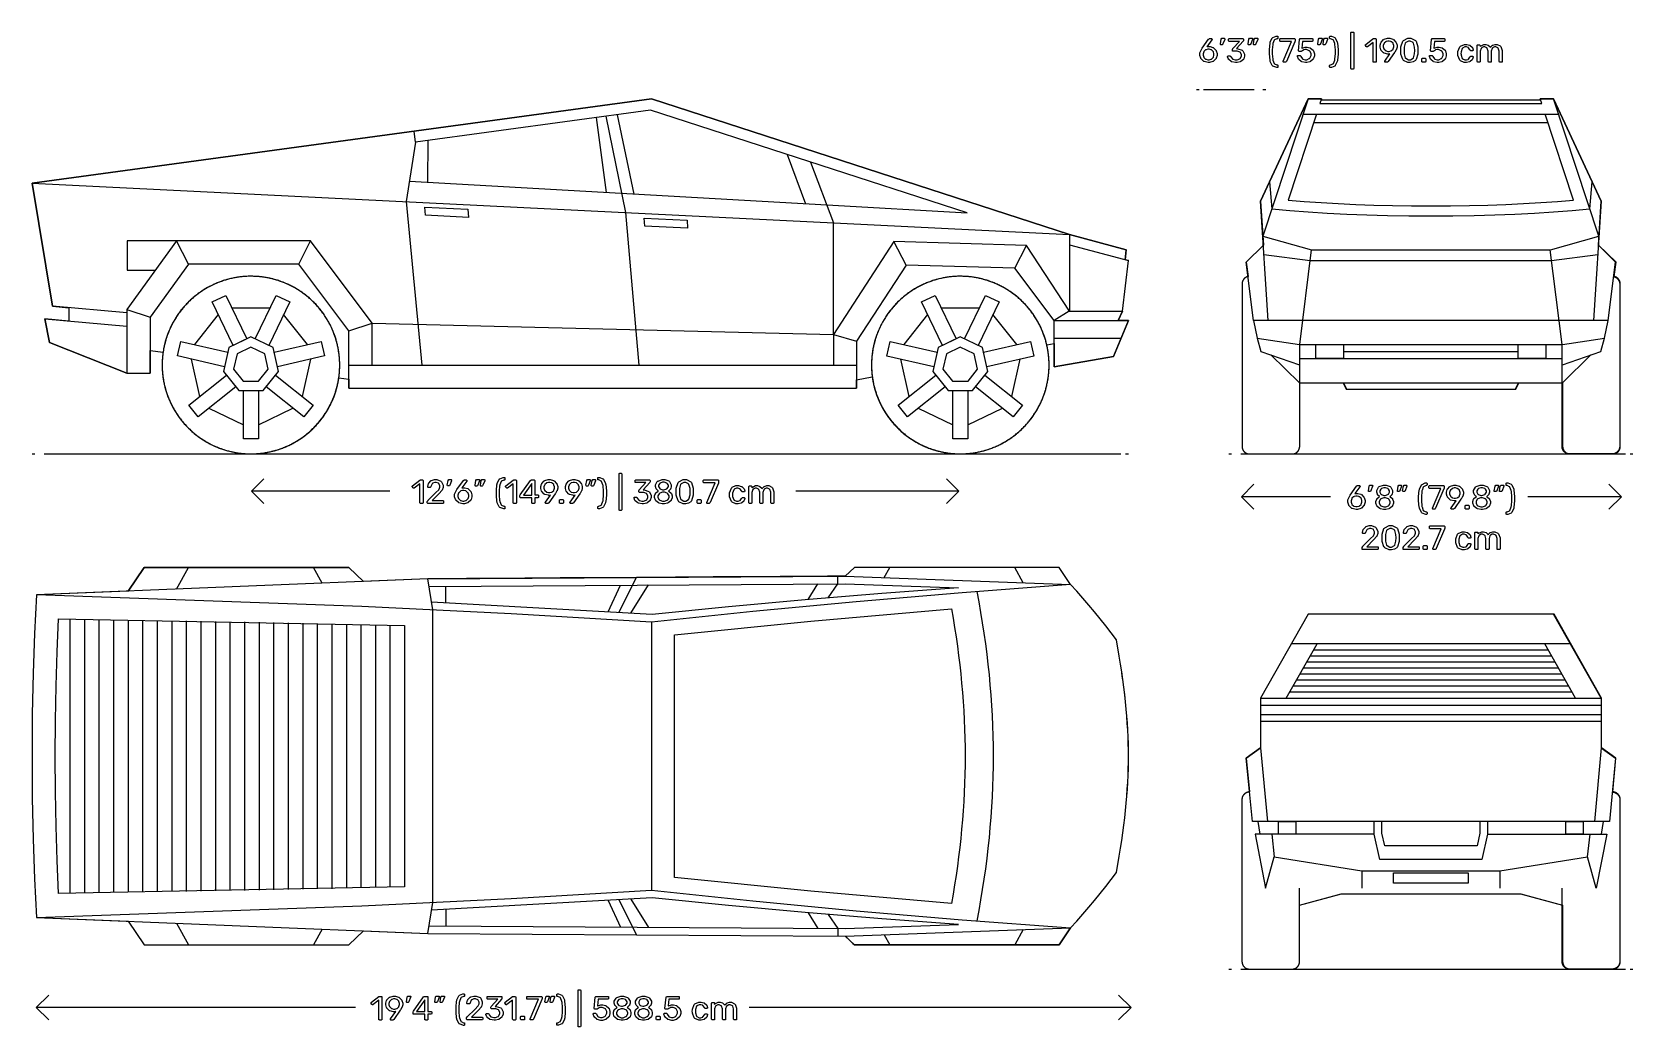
# Model space of a CAD drawing. Header units: millimetres. Extents: x 1207 to 16421, y -1609 to 10563.
# Drawn here: x 9897 to 11832, y 384 to 1587 of the extents above; entities that cross this region are included whole.
import ezdxf

# ---------------------------------------------------------------- set-up
doc = ezdxf.new("R2010")
doc.units = ezdxf.units.MM
doc.layers.add('blueprint import', color=6, linetype='Continuous')

msp = doc.modelspace()

# ---------------------------------------------------------------- linework, layer by layer
at = {"layer": 'blueprint import'}
for points in [[(11313.489, 1551.266), (11313.087, 1551.491), (11310.07, 1554.484), (11309.872, 1554.849), (11309.659, 1555.227), (11308.623, 1558.607), (11308.623, 1559.727), (11308.623, 1561.6), (11310.954, 1566.562), (11311.427, 1567.223), (11319.216, 1578.061), (11319.216, 1578.074), (11319.405, 1578.308), (11319.44, 1578.358), (11319.464, 1578.406), (11319.852, 1578.723), (11319.911, 1578.734), (11319.959, 1578.758), (11320.417, 1578.875), (11320.571, 1578.875), (11322.563, 1578.875), (11322.704, 1578.875), (11323.106, 1578.653), (11323.151, 1578.603), (11323.186, 1578.556), (11323.377, 1578.121), (11323.377, 1577.967), (11323.377, 1577.839), (11323.199, 1577.509), (11323.175, 1577.448), (11317.222, 1569.14), (11317.389, 1569.19), (11319.027, 1569.388), (11319.581, 1569.388), (11320.875, 1569.388), (11324.424, 1568.306), (11324.8, 1568.083), (11325.178, 1567.868), (11328.101, 1564.936), (11328.312, 1564.571), (11328.514, 1564.215), (11329.548, 1560.894), (11329.548, 1559.775), (11329.548, 1558.559), (11328.514, 1555.294), (11328.312, 1554.919), (11328.101, 1554.541), (11325.095, 1551.537), (11324.707, 1551.313), (11324.305, 1551.09), (11320.417, 1549.984), (11319.12, 1549.984), (11318.58, 1549.984), (11313.877, 1551.055), (11313.489, 1551.266)], [(11333.533, 1571.768), (11333.496, 1571.816), (11333.416, 1572.348), (11333.427, 1572.405), (11334.322, 1578.11), (11334.345, 1578.308), (11335.171, 1579.277), (11335.451, 1579.277), (11338.057, 1579.277), (11338.177, 1579.277), (11338.505, 1579.112), (11338.542, 1579.075), (11338.566, 1579.051), (11338.715, 1578.697), (11338.715, 1578.58), (11338.715, 1578.415), (11338.611, 1577.967), (11338.598, 1577.919), (11336.478, 1572.429), (11336.444, 1572.359), (11336.055, 1571.792), (11336.02, 1571.747), (11335.97, 1571.712), (11335.464, 1571.521), (11335.301, 1571.521), (11334.028, 1571.521), (11333.968, 1571.534), (11333.557, 1571.736), (11333.533, 1571.768)], [(11346.86, 1550.996), (11346.471, 1551.172), (11343.537, 1553.435), (11343.337, 1553.718), (11343.122, 1554.002), (11342.051, 1556.889), (11342.041, 1557.182), (11342.041, 1557.334), (11342.238, 1557.736), (11342.288, 1557.76), (11342.323, 1557.805), (11342.746, 1557.996), (11342.901, 1557.996), (11344.74, 1557.996), (11344.914, 1557.996), (11345.409, 1557.842), (11345.457, 1557.805), (11345.494, 1557.783), (11345.872, 1557.182), (11345.904, 1557.086), (11345.989, 1556.745), (11347.92, 1554.293), (11348.215, 1554.143), (11348.511, 1554.002), (11351.419, 1553.281), (11352.398, 1553.281), (11353.563, 1553.281), (11356.771, 1554.46), (11357.066, 1554.684), (11357.346, 1554.919), (11358.784, 1557.749), (11358.784, 1558.689), (11358.784, 1559.634), (11357.264, 1562.427), (11353.847, 1563.676), (11352.716, 1563.676), (11348.897, 1563.676), (11348.721, 1563.676), (11348.263, 1563.9), (11348.215, 1563.947), (11348.168, 1563.993), (11347.944, 1564.462), (11347.944, 1564.616), (11347.944, 1565.678), (11347.944, 1565.95), (11348.32, 1566.68), (11348.402, 1566.749), (11356.345, 1575.552), (11344.278, 1575.552), (11344.104, 1575.552), (11343.641, 1575.765), (11343.609, 1575.8), (11343.561, 1575.847), (11343.337, 1576.306), (11343.337, 1576.447), (11343.337, 1577.919), (11343.337, 1578.11), (11343.561, 1578.603), (11343.609, 1578.653), (11343.641, 1578.697), (11344.115, 1578.921), (11344.278, 1578.921), (11360.411, 1578.921), (11360.587, 1578.921), (11361.071, 1578.697), (11361.117, 1578.653), (11361.154, 1578.603), (11361.388, 1578.097), (11361.388, 1577.919), (11361.388, 1576.59), (11361.388, 1576.366), (11361.036, 1575.741), (11360.975, 1575.656), (11353.035, 1566.749), (11353.693, 1566.749), (11354.377, 1566.725), (11359.868, 1564.936), (11360.28, 1564.592), (11360.682, 1564.264), (11362.698, 1560.057), (11362.698, 1558.644), (11362.698, 1557.501), (11361.599, 1554.367), (11361.388, 1554.035), (11361.164, 1553.718), (11358.089, 1551.244), (11357.698, 1551.066), (11357.301, 1550.901), (11353.587, 1550.028), (11352.364, 1550.028), (11351.819, 1550.017), (11347.238, 1550.831), (11346.86, 1550.996)], [(11367.105, 1571.768), (11367.068, 1571.816), (11366.996, 1572.324), (11367.02, 1572.381), (11367.928, 1578.087), (11367.952, 1578.284), (11368.775, 1579.253), (11369.059, 1579.253), (11371.65, 1579.253), (11371.772, 1579.253), (11372.1, 1579.088), (11372.137, 1579.051), (11372.156, 1579.029), (11372.311, 1578.673), (11372.311, 1578.556), (11372.311, 1578.393), (11372.206, 1577.943), (11372.193, 1577.898), (11370.074, 1572.429), (11370.037, 1572.359), (11369.659, 1571.792), (11369.626, 1571.747), (11369.578, 1571.712), (11369.059, 1571.521), (11368.894, 1571.521), (11367.632, 1571.521), (11367.576, 1571.534), (11367.137, 1571.736), (11367.105, 1571.768)], [(11373.514, 1571.768), (11373.479, 1571.816), (11373.397, 1572.324), (11373.418, 1572.381), (11374.326, 1578.087), (11374.35, 1578.284), (11375.173, 1579.253), (11375.458, 1579.253), (11378.06, 1579.253), (11378.181, 1579.253), (11378.498, 1579.088), (11378.533, 1579.051), (11378.559, 1579.029), (11378.709, 1578.673), (11378.709, 1578.556), (11378.709, 1578.393), (11378.616, 1577.943), (11378.603, 1577.898), (11376.47, 1572.405), (11376.435, 1572.335), (11376.057, 1571.768), (11376.025, 1571.723), (11375.977, 1571.688), (11375.469, 1571.497), (11375.304, 1571.497), (11374.033, 1571.497), (11373.974, 1571.51), (11373.536, 1571.736), (11373.514, 1571.768)], [(11396.517, 1545.868), (11396.161, 1546.201), (11393.711, 1551.313), (11393.556, 1551.997), (11393.402, 1552.692), (11392.649, 1560.388), (11392.649, 1562.946), (11392.649, 1565.678), (11393.402, 1573.185), (11393.556, 1573.869), (11393.698, 1574.562), (11396.161, 1579.666), (11396.517, 1579.983), (11396.858, 1580.313), (11400.782, 1581.95), (11402.088, 1581.95), (11402.253, 1581.95), (11402.711, 1581.727), (11402.761, 1581.679), (11402.809, 1581.644), (11403.032, 1581.162), (11403.032, 1580.997), (11403.032, 1579.666), (11403.032, 1579.511), (11402.817, 1579.075), (11402.785, 1579.029), (11402.737, 1578.994), (11402.346, 1578.758), (11402.218, 1578.758), (11401.827, 1578.758), (11398.812, 1577.461), (11398.6, 1577.203), (11398.378, 1576.955), (11396.821, 1572.831), (11396.727, 1572.264), (11396.621, 1571.699), (11396.161, 1565.122), (11396.161, 1562.922), (11396.161, 1560.574), (11396.621, 1554.096), (11396.727, 1553.529), (11396.821, 1552.964), (11398.378, 1548.863), (11398.6, 1548.605), (11398.812, 1548.357), (11401.827, 1547.048), (11402.218, 1547.037), (11402.359, 1547.037), (11402.737, 1546.813), (11402.785, 1546.765), (11402.817, 1546.731), (11403.032, 1546.294), (11403.032, 1546.14), (11403.032, 1544.798), (11403.032, 1544.633), (11402.809, 1544.174), (11402.761, 1544.124), (11402.711, 1544.081), (11402.242, 1543.853), (11402.088, 1543.853), (11401.499, 1543.866), (11396.858, 1545.54), (11396.517, 1545.868)], [(11409.511, 1550.62), (11409.466, 1550.666), (11409.277, 1551.103), (11409.277, 1551.244), (11409.37, 1551.609), (11419.55, 1575.435), (11406.117, 1575.435), (11405.943, 1575.435), (11405.469, 1575.669), (11405.437, 1575.706), (11405.387, 1575.754), (11405.165, 1576.236), (11405.165, 1576.39), (11405.165, 1577.898), (11405.165, 1578.087), (11405.363, 1578.58), (11405.413, 1578.627), (11405.448, 1578.673), (11405.943, 1578.899), (11406.117, 1578.899), (11422.721, 1578.899), (11422.886, 1578.899), (11423.37, 1578.673), (11423.418, 1578.627), (11423.451, 1578.58), (11423.666, 1578.074), (11423.666, 1577.898), (11423.666, 1576.521), (11423.666, 1576.13), (11423.405, 1575.081), (11423.357, 1574.939), (11413.282, 1551.407), (11413.249, 1551.337), (11412.871, 1550.725), (11412.837, 1550.677), (11412.787, 1550.64), (11412.294, 1550.395), (11412.126, 1550.395), (11410.091, 1550.395), (11410.017, 1550.395), (11409.548, 1550.584), (11409.511, 1550.62)], [(11431.313, 1551.042), (11430.935, 1551.233), (11428.094, 1553.624), (11427.905, 1553.917), (11427.703, 1554.213), (11426.646, 1557.384), (11426.633, 1557.725), (11426.633, 1557.805), (11426.633, 1557.936), (11426.832, 1558.3), (11426.88, 1558.324), (11426.917, 1558.361), (11427.306, 1558.537), (11427.447, 1558.537), (11429.439, 1558.537), (11429.71, 1558.537), (11430.499, 1557.783), (11430.546, 1557.629), (11430.64, 1557.264), (11432.525, 1554.541), (11432.807, 1554.354), (11433.079, 1554.176), (11435.731, 1553.259), (11436.615, 1553.259), (11437.759, 1553.259), (11440.893, 1554.671), (11441.197, 1554.956), (11441.506, 1555.238), (11443.037, 1558.526), (11443.037, 1559.621), (11443.037, 1560.716), (11441.506, 1563.7), (11441.197, 1563.969), (11440.893, 1564.241), (11437.675, 1565.572), (11436.615, 1565.572), (11436.024, 1565.572), (11434.397, 1565.277), (11434.256, 1565.207), (11434.106, 1565.148), (11432.586, 1564.264), (11432.432, 1564.145), (11432.338, 1564.086), (11431.595, 1563.591), (11431.548, 1563.559), (11431.487, 1563.533), (11430.959, 1563.381), (11430.794, 1563.381), (11428.848, 1563.381), (11428.685, 1563.381), (11428.235, 1563.602), (11428.19, 1563.652), (11428.142, 1563.7), (11427.931, 1564.215), (11427.942, 1564.275), (11429.213, 1577.826), (11429.237, 1578.004), (11429.979, 1578.851), (11430.225, 1578.851), (11444.318, 1578.851), (11444.497, 1578.851), (11444.981, 1578.653), (11445.029, 1578.603), (11445.061, 1578.569), (11445.276, 1578.074), (11445.276, 1577.898), (11445.276, 1576.39), (11445.276, 1576.225), (11445.04, 1575.776), (11445.005, 1575.73), (11444.955, 1575.693), (11444.473, 1575.482), (11444.318, 1575.482), (11432.605, 1575.482), (11431.876, 1567.292), (11432.208, 1567.527), (11435.894, 1568.671), (11437.132, 1568.671), (11438.37, 1568.671), (11441.727, 1567.774), (11442.105, 1567.588), (11442.47, 1567.409), (11445.463, 1564.794), (11445.687, 1564.443), (11445.9, 1564.097), (11446.994, 1560.659), (11446.994, 1559.504), (11446.994, 1558.218), (11445.9, 1554.695), (11445.687, 1554.33), (11445.463, 1553.978), (11442.409, 1551.209), (11442.023, 1551.018), (11441.623, 1550.842), (11437.896, 1549.886), (11436.66, 1549.886), (11436.13, 1549.91), (11431.678, 1550.868), (11431.313, 1551.042)], [(11451.342, 1571.768), (11451.308, 1571.816), (11451.225, 1572.324), (11451.249, 1572.381), (11452.157, 1578.087), (11452.181, 1578.284), (11453.004, 1579.253), (11453.289, 1579.253), (11455.89, 1579.253), (11456.008, 1579.253), (11456.329, 1579.088), (11456.362, 1579.051), (11456.386, 1579.029), (11456.54, 1578.673), (11456.54, 1578.556), (11456.54, 1578.393), (11456.446, 1577.943), (11456.433, 1577.898), (11454.301, 1572.405), (11454.266, 1572.335), (11453.888, 1571.768), (11453.851, 1571.723), (11453.805, 1571.688), (11453.289, 1571.497), (11453.121, 1571.497), (11451.862, 1571.497), (11451.803, 1571.51), (11451.366, 1571.736), (11451.342, 1571.768)], [(11457.719, 1571.768), (11457.682, 1571.816), (11457.602, 1572.324), (11457.621, 1572.381), (11458.529, 1578.087), (11458.555, 1578.284), (11459.379, 1579.253), (11459.661, 1579.253), (11462.267, 1579.253), (11462.385, 1579.253), (11462.702, 1579.088), (11462.739, 1579.051), (11462.762, 1579.029), (11462.925, 1578.673), (11462.925, 1578.556), (11462.925, 1578.393), (11462.819, 1577.943), (11462.808, 1577.898), (11460.688, 1572.405), (11460.651, 1572.335), (11460.263, 1571.768), (11460.228, 1571.723), (11460.18, 1571.688), (11459.674, 1571.497), (11459.507, 1571.497), (11458.238, 1571.497), (11458.178, 1571.51), (11457.752, 1571.736), (11457.719, 1571.768)], [(11465.801, 1544.15), (11465.755, 1544.198), (11465.519, 1544.667), (11465.519, 1544.821), (11465.519, 1546.153), (11465.519, 1546.318), (11465.731, 1546.752), (11465.779, 1546.789), (11465.812, 1546.837), (11466.201, 1547.061), (11466.344, 1547.061), (11466.72, 1547.072), (11469.713, 1548.379), (11469.936, 1548.627), (11470.149, 1548.885), (11471.739, 1553.012), (11471.832, 1553.576), (11471.93, 1554.152), (11472.401, 1560.752), (11472.401, 1562.946), (11472.401, 1565.29), (11471.93, 1571.723), (11471.832, 1572.288), (11471.739, 1572.854), (11470.149, 1576.979), (11469.936, 1577.227), (11469.713, 1577.485), (11466.72, 1578.782), (11466.344, 1578.782), (11466.201, 1578.782), (11465.812, 1579.018), (11465.779, 1579.051), (11465.731, 1579.099), (11465.519, 1579.546), (11465.519, 1579.687), (11465.519, 1581.021), (11465.519, 1581.195), (11465.755, 1581.657), (11465.801, 1581.703), (11465.836, 1581.751), (11466.274, 1581.974), (11466.424, 1581.974), (11467.814, 1581.974), (11471.646, 1580.337), (11472, 1580.007), (11472.341, 1579.674), (11474.78, 1574.585), (11474.934, 1573.89), (11475.077, 1573.208), (11475.842, 1565.537), (11475.842, 1562.966), (11475.842, 1560.233), (11475.088, 1552.716), (11474.934, 1552.019), (11474.78, 1551.337), (11472.328, 1546.211), (11472, 1545.881), (11471.646, 1545.564), (11467.721, 1543.914), (11466.424, 1543.914), (11466.355, 1543.914), (11465.836, 1544.1), (11465.801, 1544.15)], [(11491.501, 1542.159), (11491.453, 1542.206), (11491.254, 1542.678), (11491.254, 1542.832), (11491.254, 1585.91), (11491.254, 1586.086), (11491.453, 1586.546), (11491.501, 1586.592), (11491.538, 1586.64), (11491.996, 1586.863), (11492.151, 1586.863), (11493.671, 1586.863), (11493.834, 1586.863), (11494.307, 1586.64), (11494.351, 1586.592), (11494.388, 1586.546), (11494.624, 1586.077), (11494.624, 1585.91), (11494.624, 1542.832), (11494.624, 1542.665), (11494.388, 1542.206), (11494.351, 1542.159), (11494.307, 1542.111), (11493.821, 1541.887), (11493.671, 1541.887), (11492.151, 1541.887), (11491.983, 1541.887), (11491.538, 1542.111), (11491.501, 1542.159)], [(11518.214, 1550.62), (11518.168, 1550.666), (11517.966, 1551.135), (11517.966, 1551.289), (11517.966, 1574.257), (11511.133, 1569.012), (11511.085, 1568.978), (11510.66, 1568.765), (11510.521, 1568.765), (11510.343, 1568.765), (11509.871, 1569.108), (11509.824, 1569.167), (11508.846, 1570.439), (11508.809, 1570.487), (11508.646, 1570.874), (11508.646, 1571.002), (11508.646, 1571.193), (11508.987, 1571.688), (11509.057, 1571.723), (11517.897, 1578.556), (11517.966, 1578.603), (11518.707, 1578.851), (11518.967, 1578.851), (11520.89, 1578.851), (11521.055, 1578.851), (11521.513, 1578.627), (11521.561, 1578.58), (11521.606, 1578.534), (11521.832, 1578.061), (11521.832, 1577.898), (11521.832, 1551.266), (11521.832, 1551.103), (11521.606, 1550.64), (11521.561, 1550.597), (11521.513, 1550.547), (11521.042, 1550.325), (11520.89, 1550.325), (11518.898, 1550.325), (11518.815, 1550.336), (11518.248, 1550.584), (11518.214, 1550.62)], [(11532.249, 1550.62), (11532.201, 1550.666), (11532.014, 1551.103), (11532.014, 1551.244), (11532.014, 1551.385), (11532.142, 1551.739), (11532.177, 1551.772), (11538.445, 1560.481), (11538.282, 1560.444), (11536.69, 1560.233), (11536.162, 1560.233), (11535.667, 1560.246), (11531.389, 1561.376), (11531.022, 1561.589), (11530.644, 1561.815), (11527.842, 1564.701), (11527.651, 1565.053), (11527.453, 1565.42), (11526.495, 1568.589), (11526.495, 1569.636), (11526.495, 1570.804), (11527.453, 1573.914), (11527.651, 1574.279), (11527.842, 1574.655), (11530.728, 1577.626), (11531.117, 1577.85), (11531.495, 1578.087), (11535.383, 1579.24), (11536.677, 1579.24), (11538.067, 1579.24), (11541.875, 1578.121), (11542.263, 1577.898), (11542.641, 1577.672), (11545.576, 1574.74), (11545.775, 1574.375), (11545.964, 1574.019), (11546.955, 1570.791), (11546.955, 1569.709), (11546.955, 1568.719), (11546.281, 1566.043), (11546.151, 1565.748), (11546.023, 1565.463), (11544.266, 1562.507), (11544.055, 1562.201), (11536.162, 1551.114), (11536.113, 1551.055), (11535.654, 1550.56), (11535.619, 1550.523), (11535.57, 1550.49), (11535.042, 1550.299), (11534.864, 1550.299), (11532.824, 1550.299), (11532.755, 1550.325), (11532.281, 1550.584), (11532.249, 1550.62)], [(11539.909, 1564.241), (11540.144, 1564.369), (11542.085, 1566.184), (11542.239, 1566.408), (11542.381, 1566.643), (11543.1, 1568.895), (11543.1, 1569.636), (11543.1, 1570.474), (11542.381, 1572.713), (11542.239, 1572.948), (11542.098, 1573.185), (11540.154, 1575.011), (11539.909, 1575.141), (11539.661, 1575.267), (11537.431, 1575.904), (11536.701, 1575.904), (11535.902, 1575.904), (11533.769, 1575.267), (11533.534, 1575.141), (11533.282, 1575.011), (11531.365, 1573.185), (11531.224, 1572.948), (11531.082, 1572.713), (11530.363, 1570.415), (11530.363, 1569.636), (11530.363, 1568.836), (11531.082, 1566.643), (11531.224, 1566.408), (11531.365, 1566.184), (11533.263, 1564.369), (11533.511, 1564.241), (11533.745, 1564.11), (11535.934, 1563.461), (11536.677, 1563.461), (11537.479, 1563.461), (11539.661, 1564.121), (11539.909, 1564.241)], [(11554.187, 1553.033), (11553.788, 1553.553), (11551.633, 1560.27), (11551.609, 1561.093), (11551.561, 1564.592), (11551.609, 1568.213), (11551.633, 1569.036), (11553.775, 1575.717), (11554.187, 1576.225), (11554.602, 1576.742), (11560.047, 1579.299), (11561.858, 1579.299), (11563.781, 1579.299), (11569.154, 1576.742), (11569.58, 1576.225), (11569.99, 1575.717), (11572.121, 1569.047), (11572.147, 1568.213), (11572.147, 1568.022), (11572.195, 1565.455), (11572.195, 1564.592), (11572.195, 1563.722), (11572.147, 1561.282), (11572.147, 1561.093), (11572.112, 1560.27), (11569.979, 1553.553), (11569.58, 1553.033), (11569.165, 1552.525), (11566.433, 1550.725), (11563.003, 1549.958), (11561.858, 1549.958), (11559.938, 1549.958), (11554.589, 1552.525), (11554.187, 1553.033)], [(11566.587, 1555.414), (11566.843, 1555.768), (11568.233, 1560.646), (11568.257, 1561.272), (11568.257, 1561.471), (11568.307, 1563.85), (11568.307, 1564.64), (11568.307, 1565.476), (11568.257, 1567.811), (11568.257, 1567.987), (11568.246, 1568.61), (11566.834, 1573.491), (11566.563, 1573.832), (11566.291, 1574.186), (11562.966, 1575.928), (11561.858, 1575.928), (11560.683, 1575.928), (11557.428, 1574.186), (11557.169, 1573.832), (11556.9, 1573.491), (11555.51, 1568.61), (11555.497, 1567.987), (11555.449, 1564.64), (11555.497, 1561.272), (11555.51, 1560.646), (11556.9, 1555.768), (11557.169, 1555.414), (11557.428, 1555.073), (11560.753, 1553.329), (11561.858, 1553.329), (11563.038, 1553.329), (11566.326, 1555.073), (11566.587, 1555.414)], [(11590.858, 1551.042), (11590.48, 1551.233), (11587.641, 1553.624), (11587.444, 1553.917), (11587.242, 1554.213), (11586.195, 1557.384), (11586.182, 1557.725), (11586.182, 1557.805), (11586.182, 1557.936), (11586.382, 1558.3), (11586.429, 1558.324), (11586.462, 1558.361), (11586.851, 1558.537), (11586.994, 1558.537), (11588.984, 1558.537), (11589.255, 1558.537), (11590.046, 1557.783), (11590.093, 1557.629), (11590.187, 1557.264), (11592.074, 1554.541), (11592.357, 1554.354), (11592.626, 1554.176), (11595.278, 1553.259), (11596.16, 1553.259), (11597.304, 1553.259), (11600.438, 1554.671), (11600.747, 1554.956), (11601.051, 1555.238), (11602.582, 1558.526), (11602.582, 1559.621), (11602.582, 1560.716), (11601.051, 1563.7), (11600.747, 1563.969), (11600.438, 1564.241), (11597.222, 1565.572), (11596.16, 1565.572), (11595.573, 1565.572), (11593.946, 1565.277), (11593.805, 1565.207), (11593.651, 1565.148), (11592.118, 1564.264), (11591.968, 1564.145), (11591.87, 1564.086), (11591.14, 1563.591), (11591.084, 1563.559), (11591.023, 1563.533), (11590.504, 1563.381), (11590.341, 1563.381), (11588.397, 1563.381), (11588.23, 1563.381), (11587.785, 1563.602), (11587.735, 1563.652), (11587.678, 1563.7), (11587.476, 1564.215), (11587.487, 1564.275), (11588.762, 1577.826), (11588.773, 1578.004), (11589.516, 1578.851), (11589.774, 1578.851), (11603.868, 1578.851), (11604.046, 1578.851), (11604.528, 1578.653), (11604.574, 1578.603), (11604.611, 1578.569), (11604.821, 1578.074), (11604.821, 1577.898), (11604.821, 1576.39), (11604.821, 1576.225), (11604.587, 1575.776), (11604.55, 1575.73), (11604.504, 1575.693), (11604.022, 1575.482), (11603.868, 1575.482), (11592.155, 1575.482), (11591.425, 1567.292), (11591.753, 1567.527), (11595.443, 1568.671), (11596.679, 1568.671), (11597.917, 1568.671), (11601.277, 1567.774), (11601.655, 1567.588), (11602.019, 1567.409), (11604.986, 1564.794), (11605.21, 1564.443), (11605.425, 1564.097), (11606.52, 1560.659), (11606.52, 1559.504), (11606.52, 1558.218), (11605.425, 1554.695), (11605.21, 1554.33), (11604.986, 1553.978), (11601.935, 1551.209), (11601.546, 1551.018), (11601.146, 1550.842), (11597.408, 1549.886), (11596.173, 1549.886), (11595.654, 1549.91), (11591.225, 1550.868), (11590.858, 1551.042)], [(11623.167, 1552.421), (11622.757, 1552.834), (11620.624, 1558.583), (11620.613, 1559.326), (11620.565, 1560.952), (11620.613, 1562.577), (11620.637, 1563.322), (11622.757, 1569.071), (11623.167, 1569.486), (11623.569, 1569.896), (11628.378, 1571.947), (11629.979, 1571.947), (11631.217, 1571.947), (11634.59, 1571.086), (11634.931, 1570.908), (11635.258, 1570.735), (11637.78, 1568.589), (11637.945, 1568.33), (11638.099, 1568.07), (11639.005, 1565.489), (11639.029, 1565.229), (11639.029, 1565.172), (11638.805, 1564.629), (11638.757, 1564.571), (11638.701, 1564.536), (11638.23, 1564.275), (11638.075, 1564.275), (11636.297, 1564.275), (11636.142, 1564.275), (11635.708, 1564.443), (11635.684, 1564.462), (11635.647, 1564.499), (11635.306, 1565.053), (11635.269, 1565.135), (11635.141, 1565.476), (11633.467, 1567.822), (11633.256, 1567.965), (11633.032, 1568.104), (11630.769, 1568.802), (11630.028, 1568.802), (11629.001, 1568.802), (11626.197, 1567.492), (11625.95, 1567.223), (11625.702, 1566.964), (11624.347, 1562.922), (11624.323, 1562.379), (11624.277, 1560.952), (11624.323, 1559.528), (11624.347, 1558.985), (11625.702, 1554.956), (11625.95, 1554.684), (11626.197, 1554.424), (11629.06, 1553.105), (11630.028, 1553.105), (11630.839, 1553.105), (11633.069, 1553.8), (11633.28, 1553.941), (11633.477, 1554.083), (11635.152, 1556.439), (11635.269, 1556.771), (11635.306, 1556.852), (11635.647, 1557.419), (11635.684, 1557.453), (11635.708, 1557.488), (11636.142, 1557.629), (11636.297, 1557.629), (11638.075, 1557.629), (11638.238, 1557.629), (11638.701, 1557.395), (11638.757, 1557.334), (11638.805, 1557.299), (11639.029, 1556.745), (11639.029, 1556.674), (11639.016, 1556.426), (11638.108, 1553.883), (11637.945, 1553.624), (11637.78, 1553.366), (11635.258, 1551.196), (11634.931, 1551.018), (11634.59, 1550.855), (11631.123, 1549.958), (11629.979, 1549.958), (11628.271, 1549.958), (11623.569, 1552.011), (11623.167, 1552.421)], [(11644.142, 1550.62), (11644.096, 1550.666), (11643.874, 1551.135), (11643.874, 1551.289), (11643.874, 1570.591), (11643.874, 1570.767), (11644.096, 1571.23), (11644.142, 1571.273), (11644.179, 1571.323), (11644.65, 1571.545), (11644.815, 1571.545), (11646.535, 1571.545), (11646.7, 1571.545), (11647.15, 1571.323), (11647.195, 1571.273), (11647.23, 1571.23), (11647.443, 1570.756), (11647.443, 1570.591), (11647.443, 1569.214), (11647.808, 1569.673), (11651.991, 1571.947), (11653.394, 1571.947), (11654.347, 1571.947), (11657.221, 1571.015), (11659.438, 1568.836), (11659.756, 1568.2), (11659.91, 1568.48), (11662.232, 1570.767), (11662.538, 1570.932), (11662.833, 1571.11), (11665.648, 1571.947), (11666.591, 1571.947), (11667.946, 1571.947), (11671.679, 1570.05), (11672.036, 1569.66), (11672.377, 1569.284), (11674.168, 1564.616), (11674.168, 1563.063), (11674.168, 1551.289), (11674.168, 1551.127), (11673.93, 1550.666), (11673.897, 1550.62), (11673.849, 1550.571), (11673.367, 1550.349), (11673.213, 1550.349), (11671.469, 1550.349), (11671.291, 1550.349), (11670.832, 1550.571), (11670.795, 1550.62), (11670.752, 1550.666), (11670.528, 1551.135), (11670.528, 1551.289), (11670.528, 1562.699), (11670.528, 1563.863), (11669.397, 1567.138), (11669.182, 1567.362), (11668.96, 1567.601), (11666.462, 1568.765), (11665.635, 1568.765), (11664.788, 1568.765), (11662.501, 1567.564), (11662.266, 1567.316), (11662.03, 1567.081), (11660.863, 1563.793), (11660.863, 1562.699), (11660.863, 1551.289), (11660.863, 1551.127), (11660.626, 1550.666), (11660.594, 1550.62), (11660.546, 1550.571), (11660.064, 1550.349), (11659.91, 1550.349), (11658.118, 1550.349), (11657.942, 1550.349), (11657.482, 1550.571), (11657.449, 1550.62), (11657.399, 1550.666), (11657.177, 1551.135), (11657.177, 1551.289), (11657.177, 1562.699), (11657.177, 1563.863), (11655.996, 1567.103), (11655.774, 1567.34), (11655.538, 1567.577), (11653.099, 1568.765), (11652.286, 1568.765), (11651.437, 1568.765), (11649.152, 1567.577), (11648.918, 1567.34), (11648.666, 1567.103), (11647.515, 1563.839), (11647.515, 1562.744), (11647.515, 1551.289), (11647.515, 1551.127), (11647.28, 1550.666), (11647.243, 1550.62), (11647.195, 1550.571), (11646.711, 1550.349), (11646.559, 1550.349), (11644.778, 1550.349), (11644.722, 1550.36), (11644.179, 1550.584), (11644.142, 1550.62)], [(11322.385, 1554.059), (11322.632, 1554.189), (11324.626, 1555.992), (11324.776, 1556.228), (11324.917, 1556.476), (11325.684, 1558.915), (11325.684, 1559.714), (11325.684, 1560.574), (11324.93, 1562.909), (11324.776, 1563.144), (11324.626, 1563.391), (11322.611, 1565.229), (11322.363, 1565.346), (11322.105, 1565.476), (11319.841, 1566.091), (11319.099, 1566.091), (11318.284, 1566.091), (11316.091, 1565.476), (11315.845, 1565.346), (11315.589, 1565.229), (11313.582, 1563.391), (11313.443, 1563.144), (11313.289, 1562.909), (11312.535, 1560.518), (11312.535, 1559.714), (11312.535, 1558.843), (11313.289, 1556.476), (11313.443, 1556.228), (11313.593, 1555.992), (11315.589, 1554.176), (11315.845, 1554.059), (11316.091, 1553.941), (11318.345, 1553.329), (11319.099, 1553.329), (11319.911, 1553.329), (11322.124, 1553.941), (11322.385, 1554.059)], [(11577.177, 1550.62), (11577.131, 1550.666), (11576.905, 1551.135), (11576.905, 1551.289), (11576.905, 1554.096), (11576.905, 1554.274), (11577.131, 1554.756), (11577.177, 1554.801), (11577.214, 1554.86), (11577.685, 1555.097), (11577.85, 1555.097), (11580.656, 1555.097), (11580.819, 1555.097), (11581.293, 1554.86), (11581.336, 1554.801), (11581.373, 1554.756), (11581.61, 1554.261), (11581.61, 1554.096), (11581.61, 1551.289), (11581.61, 1551.127), (11581.373, 1550.666), (11581.336, 1550.62), (11581.293, 1550.571), (11580.806, 1550.349), (11580.656, 1550.349), (11577.85, 1550.349), (11577.768, 1550.36), (11577.214, 1550.584), (11577.177, 1550.62)], [(11150.959, 1341.91), (10645.901, 1505.912), (9896.898, 1404.305), (9921.655, 1255.35), (9941.534, 1253.534), (9941.534, 1237.475), (9912.582, 1240.125), (9917.967, 1211.432), (10011.633, 1174.598), (10039.653, 1174.598), (10039.653, 1201.993), (10055.337, 1199.732), (10055.196, 1198.741), (10055.065, 1197.74), (10054.948, 1196.776), (10054.844, 1195.772), (10054.748, 1194.806), (10054.655, 1193.828), (10054.572, 1192.862), (10054.503, 1191.884), (10054.429, 1190.916), (10054.359, 1189.938), (10054.325, 1188.985), (10054.279, 1188.018), (10054.255, 1187.065), (10054.231, 1186.122), (10054.231, 1183.023), (10054.279, 1180.619), (10054.325, 1179.418), (10054.383, 1178.225), (10054.453, 1177), (10054.546, 1175.778), (10054.655, 1174.553), (10054.774, 1173.336), (10054.902, 1172.111), (10055.046, 1170.876), (10055.196, 1169.651), (10055.387, 1168.402), (10055.584, 1167.162), (10055.786, 1165.913), (10056.023, 1164.664), (10056.245, 1163.426), (10056.492, 1162.177), (10056.764, 1160.941), (10057.057, 1159.668), (10057.352, 1158.43), (10057.671, 1157.182), (10058.012, 1155.909), (10058.367, 1154.673), (10058.731, 1153.424), (10059.12, 1152.186), (10059.498, 1150.913), (10059.935, 1149.665), (10060.356, 1148.427), (10060.819, 1147.178), (10061.266, 1145.94), (10061.759, 1144.691), (10062.254, 1143.466), (10062.76, 1142.23), (10063.303, 1141.005), (10063.844, 1139.765), (10064.411, 1138.54), (10065, 1137.339), (10065.59, 1136.112), (10066.216, 1134.924), (10066.828, 1133.699), (10067.489, 1132.519), (10068.147, 1131.318), (10068.818, 1130.152), (10069.524, 1128.973), (10070.245, 1127.795), (10070.974, 1126.616), (10071.717, 1125.461), (10072.46, 1124.329), (10073.262, 1123.174), (10074.05, 1122.066), (10074.841, 1120.937), (10076.513, 1118.721), (10077.349, 1117.635), (10078.233, 1116.554), (10079.093, 1115.481), (10080.001, 1114.421), (10080.909, 1113.383), (10081.825, 1112.336), (10082.757, 1111.321), (10083.711, 1110.307), (10084.679, 1109.306), (10085.657, 1108.318), (10086.647, 1107.336), (10087.648, 1106.372), (10088.66, 1105.418), (10089.688, 1104.486), (10090.724, 1103.566), (10091.76, 1102.662), (10092.822, 1101.754), (10093.893, 1100.87), (10096.06, 1099.15), (10097.168, 1098.312), (10098.278, 1097.499), (10099.409, 1096.685), (10100.541, 1095.92), (10101.672, 1095.119), (10103.979, 1093.633), (10105.134, 1092.904), (10106.314, 1092.185), (10107.491, 1091.479), (10108.657, 1090.806), (10111.062, 1089.485), (10112.263, 1088.862), (10113.455, 1088.249), (10115.903, 1087.072), (10117.119, 1086.505), (10119.569, 1085.421), (10120.805, 1084.902), (10122.034, 1084.396), (10123.283, 1083.925), (10124.519, 1083.475), (10125.768, 1083.017), (10127.017, 1082.591), (10128.255, 1082.157), (10129.527, 1081.781), (10130.763, 1081.392), (10132.012, 1081.001), (10133.274, 1080.66), (10134.523, 1080.33), (10135.772, 1080.013), (10137.031, 1079.718), (10138.28, 1079.422), (10139.518, 1079.153), (10140.767, 1078.906), (10142.007, 1078.68), (10143.254, 1078.445), (10144.503, 1078.221), (10145.741, 1078.043), (10146.99, 1077.857), (10148.225, 1077.702), (10149.45, 1077.561), (10150.68, 1077.431), (10151.902, 1077.29), (10153.117, 1077.207), (10154.341, 1077.114), (10155.569, 1077.042), (10156.757, 1076.983), (10159.161, 1076.89), (10160.364, 1076.89), (10161.554, 1076.866), (10162.627, 1076.89), (10163.711, 1076.89), (10164.771, 1076.912), (10165.855, 1076.96), (10166.939, 1076.996), (10168.025, 1077.066), (10169.143, 1077.138), (10170.227, 1077.231), (10171.332, 1077.314), (10173.55, 1077.548), (10174.658, 1077.678), (10175.765, 1077.82), (10177.978, 1078.128), (10179.11, 1078.315), (10180.22, 1078.517), (10181.351, 1078.717), (10182.483, 1078.927), (10183.589, 1079.153), (10185.852, 1079.648), (10186.983, 1079.92), (10188.102, 1080.213), (10190.365, 1080.804), (10191.497, 1081.145), (10192.626, 1081.462), (10193.757, 1081.814), (10194.865, 1082.181), (10195.997, 1082.548), (10197.128, 1082.924), (10198.234, 1083.334), (10199.365, 1083.747), (10200.473, 1084.172), (10201.605, 1084.62), (10202.714, 1085.078), (10203.822, 1085.552), (10204.928, 1086.034), (10206.035, 1086.529), (10207.121, 1087.024), (10208.229, 1087.543), (10209.311, 1088.086), (10210.407, 1088.625), (10211.493, 1089.192), (10213.661, 1090.369), (10214.721, 1090.96), (10215.794, 1091.596), (10216.854, 1092.209), (10217.89, 1092.858), (10218.95, 1093.516), (10219.999, 1094.176), (10221.037, 1094.847), (10222.051, 1095.553), (10223.076, 1096.251), (10224.091, 1096.98), (10225.092, 1097.699), (10226.104, 1098.453), (10227.081, 1099.196), (10228.072, 1099.962), (10229.049, 1100.751), (10230.013, 1101.552), (10230.971, 1102.341), (10231.925, 1103.155), (10232.843, 1103.991), (10233.797, 1104.806), (10235.613, 1106.526), (10236.51, 1107.386), (10237.417, 1108.27), (10238.301, 1109.154), (10239.159, 1110.062), (10240.019, 1110.957), (10240.856, 1111.886), (10241.716, 1112.818), (10242.53, 1113.758), (10244.155, 1115.67), (10244.945, 1116.612), (10245.721, 1117.614), (10246.487, 1118.58), (10247.23, 1119.581), (10247.984, 1120.572), (10248.729, 1121.573), (10249.435, 1122.585), (10250.154, 1123.61), (10250.838, 1124.648), (10251.507, 1125.663), (10252.191, 1126.71), (10252.853, 1127.772), (10253.477, 1128.81), (10254.113, 1129.867), (10254.749, 1130.94), (10255.338, 1132), (10256.517, 1134.17), (10257.082, 1135.252), (10257.625, 1136.351), (10258.164, 1137.432), (10258.683, 1138.54), (10259.178, 1139.626), (10259.673, 1140.734), (10260.179, 1141.841), (10260.653, 1142.947), (10261.1, 1144.054), (10261.537, 1145.186), (10261.96, 1146.294), (10262.397, 1147.423), (10262.775, 1148.533), (10263.187, 1149.665), (10263.552, 1150.785), (10263.904, 1151.915), (10264.271, 1153.046), (10264.586, 1154.178), (10264.931, 1155.309), (10265.222, 1156.441), (10265.52, 1157.546), (10265.815, 1158.678), (10266.082, 1159.81), (10266.58, 1162.073), (10266.803, 1163.18), (10267.027, 1164.31), (10267.238, 1165.441), (10267.416, 1166.549), (10267.592, 1167.681), (10267.781, 1168.788), (10279.883, 1167.023), (10279.883, 1156.274), (10893.693, 1156.274), (10893.693, 1166.362), (10912.676, 1169.848), (10912.817, 1168.719), (10912.995, 1167.611), (10913.182, 1166.48), (10913.584, 1164.216), (10913.808, 1163.085), (10914.042, 1161.955), (10914.29, 1160.824), (10914.537, 1159.668), (10914.809, 1158.537), (10915.397, 1156.274), (10915.717, 1155.144), (10916.045, 1153.989), (10916.729, 1151.726), (10917.12, 1150.594), (10917.472, 1149.463), (10918.295, 1147.202), (10918.697, 1146.07), (10919.146, 1144.938), (10919.58, 1143.831), (10920.052, 1142.699), (10920.536, 1141.594), (10921.031, 1140.462), (10921.527, 1139.354), (10922.56, 1137.137), (10923.103, 1136.055), (10923.67, 1134.948), (10924.235, 1133.849), (10924.824, 1132.767), (10925.438, 1131.683), (10926.051, 1130.621), (10926.663, 1129.54), (10927.323, 1128.464), (10927.949, 1127.407), (10929.315, 1125.33), (10929.984, 1124.283), (10930.694, 1123.245), (10931.411, 1122.233), (10932.141, 1121.208), (10932.883, 1120.194), (10933.626, 1119.193), (10934.404, 1118.202), (10935.194, 1117.201), (10935.985, 1116.237), (10936.771, 1115.255), (10937.586, 1114.314), (10939.26, 1112.405), (10940.096, 1111.484), (10940.957, 1110.555), (10943.608, 1107.831), (10944.516, 1106.971), (10945.424, 1106.1), (10946.341, 1105.24), (10947.272, 1104.404), (10948.226, 1103.566), (10949.171, 1102.718), (10950.124, 1101.906), (10951.102, 1101.118), (10952.068, 1100.327), (10953.069, 1099.537), (10954.06, 1098.783), (10955.061, 1098.018), (10956.075, 1097.273), (10957.087, 1096.544), (10958.115, 1095.851), (10959.149, 1095.141), (10960.187, 1094.448), (10961.236, 1093.761), (10962.296, 1093.106), (10963.358, 1092.456), (10964.415, 1091.82), (10965.491, 1091.183), (10966.572, 1090.571), (10967.634, 1089.991), (10968.718, 1089.405), (10969.824, 1088.816), (10970.909, 1088.273), (10972.03, 1087.73), (10973.136, 1087.176), (10974.243, 1086.659), (10975.351, 1086.164), (10976.461, 1085.693), (10977.569, 1085.208), (10978.698, 1084.737), (10979.83, 1084.29), (10980.937, 1083.853), (10982.069, 1083.451), (10983.2, 1083.041), (10984.332, 1082.641), (10985.461, 1082.25), (10986.593, 1081.885), (10987.748, 1081.544), (10988.88, 1081.214), (10990.012, 1080.873), (10991.143, 1080.554), (10992.272, 1080.261), (10993.428, 1079.965), (10994.56, 1079.694), (10996.823, 1079.199), (10997.954, 1078.964), (10999.086, 1078.741), (11001.347, 1078.339), (11002.478, 1078.152), (11003.61, 1077.998), (11004.718, 1077.833), (11005.847, 1077.678), (11006.955, 1077.548), (11008.086, 1077.431), (11009.194, 1077.314), (11010.299, 1077.231), (11011.411, 1077.138), (11012.493, 1077.066), (11013.601, 1076.996), (11014.695, 1076.96), (11015.805, 1076.912), (11016.889, 1076.89), (11017.951, 1076.89), (11019.033, 1076.866), (11020.234, 1076.89), (11021.413, 1076.89), (11022.614, 1076.936), (11023.83, 1076.983), (11025.029, 1077.042), (11026.254, 1077.114), (11027.458, 1077.207), (11028.672, 1077.29), (11029.921, 1077.431), (11031.135, 1077.561), (11032.36, 1077.702), (11033.608, 1077.857), (11034.846, 1078.043), (11036.071, 1078.221), (11037.32, 1078.445), (11038.56, 1078.68), (11039.809, 1078.906), (11041.069, 1079.153), (11042.318, 1079.422), (11043.567, 1079.718), (11044.829, 1080.013), (11046.077, 1080.33), (11047.313, 1080.66), (11048.586, 1081.001), (11049.824, 1081.392), (11051.073, 1081.781), (11052.322, 1082.157), (11053.581, 1082.591), (11054.83, 1083.017), (11056.068, 1083.475), (11057.317, 1083.925), (11058.544, 1084.396), (11059.78, 1084.902), (11061.029, 1085.421), (11062.243, 1085.962), (11063.468, 1086.505), (11064.695, 1087.072), (11065.92, 1087.661), (11067.132, 1088.249), (11068.335, 1088.862), (11069.536, 1089.485), (11070.729, 1090.145), (11071.928, 1090.806), (11073.107, 1091.479), (11074.284, 1092.185), (11075.464, 1092.904), (11076.619, 1093.633), (11078.928, 1095.119), (11080.059, 1095.92), (11081.189, 1096.685), (11082.32, 1097.499), (11083.43, 1098.312), (11084.514, 1099.15), (11085.622, 1100.01), (11086.681, 1100.87), (11087.765, 1101.754), (11088.827, 1102.662), (11089.874, 1103.566), (11090.912, 1104.486), (11091.938, 1105.418), (11092.952, 1106.372), (11093.94, 1107.336), (11094.941, 1108.318), (11095.908, 1109.306), (11096.863, 1110.307), (11097.817, 1111.321), (11098.762, 1112.336), (11099.689, 1113.383), (11100.597, 1114.421), (11101.481, 1115.481), (11102.365, 1116.554), (11103.249, 1117.635), (11104.085, 1118.721), (11105.76, 1120.937), (11106.55, 1122.066), (11107.336, 1123.174), (11108.103, 1124.329), (11108.881, 1125.461), (11109.623, 1126.616), (11110.342, 1127.795), (11111.074, 1128.973), (11111.743, 1130.152), (11112.43, 1131.318), (11113.112, 1132.519), (11113.735, 1133.699), (11114.371, 1134.924), (11115.008, 1136.112), (11115.598, 1137.339), (11116.187, 1138.54), (11116.752, 1139.765), (11117.295, 1141.005), (11117.814, 1142.23), (11118.333, 1143.466), (11118.828, 1144.691), (11119.334, 1145.94), (11119.779, 1147.178), (11120.229, 1148.427), (11120.663, 1149.665), (11121.065, 1150.913), (11121.478, 1152.186), (11121.867, 1153.424), (11122.221, 1154.673), (11122.585, 1155.909), (11122.905, 1157.182), (11123.222, 1158.43), (11123.539, 1159.668), (11123.81, 1160.941), (11124.082, 1162.177), (11124.353, 1163.426), (11124.577, 1164.664), (11124.801, 1165.913), (11125.014, 1167.162), (11125.214, 1168.402), (11125.368, 1169.651), (11125.555, 1170.876), (11125.683, 1172.111), (11125.826, 1173.336), (11125.93, 1174.553), (11126.05, 1175.778), (11126.145, 1177), (11126.202, 1178.225), (11126.276, 1179.418), (11126.321, 1180.619), (11126.369, 1183.023), (11126.369, 1185.686), (11126.345, 1187.158), (11126.276, 1188.655), (11126.202, 1190.14), (11126.121, 1191.637), (11126.004, 1193.157), (11125.874, 1194.667), (11125.709, 1196.187), (11125.533, 1197.729), (11125.318, 1199.236), (11125.072, 1200.781), (11124.825, 1202.314), (11124.553, 1203.854), (11124.26, 1205.411), (11123.941, 1206.955), (11123.587, 1208.489), (11132.342, 1210.103), (11132.342, 1181.996), (11204.032, 1194.489), (11222.309, 1238.216), (11210.007, 1238.216), (11215.048, 1249.492), (11222.309, 1310.484), (11218.291, 1311.57), (11219.692, 1323.329), (11150.959, 1341.91)], [(11790.294, 1329.009), (11793.663, 1382.245), (11736.268, 1505.888), (11720.042, 1505.888), (11720.5, 1504.487), (11455.185, 1504.487), (11455.632, 1505.888), (11439.416, 1505.888), (11382.021, 1382.245), (11385.39, 1329.009), (11364.639, 1308.469), (11366.82, 1291.254), (11366.796, 1291.254), (11366.631, 1291.209), (11366.631, 1291.209), (11366.609, 1291.209), (11366.455, 1291.161), (11366.455, 1291.161), (11366.431, 1291.161), (11366.266, 1291.111), (11366.266, 1291.111), (11366.242, 1291.111), (11366.09, 1291.054), (11366.09, 1291.054), (11366.066, 1291.054), (11365.912, 1290.983), (11365.912, 1290.983), (11365.888, 1290.983), (11365.725, 1290.913), (11365.725, 1290.913), (11365.702, 1290.913), (11365.547, 1290.839), (11365.547, 1290.839), (11365.523, 1290.831), (11365.369, 1290.783), (11365.369, 1290.783), (11365.35, 1290.77), (11365.182, 1290.711), (11365.182, 1290.711), (11365.159, 1290.7), (11365.004, 1290.618), (11365.004, 1290.618), (11364.985, 1290.605), (11364.831, 1290.524), (11364.831, 1290.524), (11364.807, 1290.524), (11364.639, 1290.442), (11364.639, 1290.442), (11364.616, 1290.429), (11364.466, 1290.346), (11364.466, 1290.346), (11364.442, 1290.333), (11364.275, 1290.253), (11364.275, 1290.253), (11364.251, 1290.253), (11364.101, 1290.17), (11364.101, 1290.17), (11364.077, 1290.157), (11363.947, 1290.053), (11363.947, 1290.053), (11363.923, 1290.04), (11363.779, 1289.936), (11363.779, 1289.936), (11363.755, 1289.936), (11363.627, 1289.827), (11363.627, 1289.827), (11363.601, 1289.816), (11363.464, 1289.71), (11363.464, 1289.71), (11363.441, 1289.699), (11363.31, 1289.604), (11363.31, 1289.604), (11363.286, 1289.59), (11363.143, 1289.486), (11363.143, 1289.486), (11363.119, 1289.473), (11362.991, 1289.356), (11362.991, 1289.356), (11362.969, 1289.343), (11362.839, 1289.215), (11362.839, 1289.215), (11362.815, 1289.202), (11362.674, 1289.084), (11362.674, 1289.084), (11362.65, 1289.071), (11362.52, 1288.945), (11362.52, 1288.945), (11362.496, 1288.935), (11362.378, 1288.804), (11362.378, 1288.804), (11362.352, 1288.791), (11362.248, 1288.674), (11362.248, 1288.674), (11362.224, 1288.663), (11362.107, 1288.533), (11362.107, 1288.533), (11362.085, 1288.52), (11361.977, 1288.379), (11361.977, 1288.379), (11361.955, 1288.366), (11361.838, 1288.224), (11361.838, 1288.224), (11361.814, 1288.213), (11361.707, 1288.061), (11361.707, 1288.061), (11361.683, 1288.051), (11361.566, 1287.907), (11361.566, 1287.907), (11361.542, 1287.896), (11361.449, 1287.742), (11361.449, 1287.742), (11361.425, 1287.729), (11361.34, 1287.588), (11361.34, 1287.588), (11361.319, 1287.564), (11361.223, 1287.425), (11361.223, 1287.425), (11361.201, 1287.414), (11361.117, 1287.271), (11361.117, 1287.271), (11361.104, 1287.247), (11360.999, 1287.106), (11360.999, 1287.106), (11360.986, 1287.093), (11360.882, 1286.952), (11360.882, 1286.952), (11360.869, 1286.93), (11360.776, 1286.776), (11360.776, 1286.776), (11360.765, 1286.752), (11360.682, 1286.587), (11360.682, 1286.587), (11360.669, 1286.574), (11360.597, 1286.411), (11360.597, 1286.411), (11360.587, 1286.387), (11360.504, 1286.235), (11360.504, 1286.235), (11360.493, 1286.209), (11360.411, 1286.046), (11360.411, 1286.046), (11360.4, 1286.035), (11360.317, 1285.868), (11360.317, 1285.868), (11360.304, 1285.844), (11360.256, 1285.692), (11360.256, 1285.692), (11360.246, 1285.67), (11360.187, 1285.503), (11360.187, 1285.503), (11360.176, 1285.479), (11360.115, 1285.325), (11360.115, 1285.325), (11360.102, 1285.301), (11360.046, 1285.138), (11360.046, 1285.138), (11360.033, 1285.127), (11359.985, 1284.96), (11359.985, 1284.96), (11359.974, 1284.936), (11359.916, 1284.786), (11359.916, 1284.786), (11359.905, 1284.762), (11359.868, 1284.595), (11359.868, 1284.595), (11359.855, 1284.584), (11359.822, 1284.421), (11359.822, 1284.421), (11359.811, 1284.397), (11359.774, 1284.243), (11359.774, 1284.243), (11359.761, 1284.219), (11359.737, 1284.052), (11359.737, 1284.052), (11359.727, 1284.043), (11359.694, 1283.878), (11359.694, 1283.878), (11359.681, 1283.854), (11359.668, 1283.7), (11359.668, 1283.7), (11359.657, 1283.676), (11359.644, 1283.513), (11359.644, 1283.513), (11359.633, 1283.5), (11359.62, 1283.335), (11359.62, 1283.335), (11359.62, 1283.29), (11359.596, 1283.149), (11359.596, 1283.149), (11359.596, 1283.112), (11359.575, 1282.97), (11359.575, 1282.97), (11359.575, 1282.934), (11359.551, 1282.792), (11359.551, 1282.792), (11359.551, 1282.747), (11359.551, 1282.606), (11359.551, 1282.606), (11359.551, 1282.569), (11359.551, 1282.427), (11359.551, 1282.427), (11359.551, 1282.393), (11359.551, 1282.252), (11359.551, 1282.252), (11359.551, 1086.164), (11359.551, 1086.116), (11359.551, 1085.962), (11359.551, 1085.962), (11359.551, 1085.917), (11359.551, 1085.751), (11359.551, 1085.751), (11359.551, 1085.187), (11359.575, 1085.078), (11359.596, 1084.961), (11359.596, 1084.961), (11359.62, 1084.854), (11359.62, 1084.854), (11359.668, 1084.62), (11359.694, 1084.513), (11359.714, 1084.396), (11359.714, 1084.396), (11359.737, 1084.29), (11359.737, 1084.29), (11359.75, 1084.172), (11359.75, 1084.172), (11359.774, 1084.055), (11359.774, 1084.055), (11359.798, 1083.947), (11359.822, 1083.829), (11359.844, 1083.723), (11359.892, 1083.488), (11359.916, 1083.382), (11359.939, 1083.265), (11359.985, 1083.158), (11360.033, 1083.041), (11360.07, 1082.924), (11360.115, 1082.815), (11360.163, 1082.698), (11360.209, 1082.591), (11360.304, 1082.357), (11360.339, 1082.25), (11360.387, 1082.133), (11360.435, 1082.029), (11360.48, 1081.909), (11360.48, 1081.909), (11360.528, 1081.792), (11360.528, 1081.792), (11360.528, 1081.792), (11360.576, 1081.683), (11360.576, 1081.683), (11360.576, 1081.664), (11360.682, 1081.486), (11360.682, 1081.486), (11360.695, 1081.462), (11360.799, 1081.273), (11360.799, 1081.273), (11360.813, 1081.249), (11360.906, 1081.071), (11360.906, 1081.071), (11360.917, 1081.051), (11361.047, 1080.873), (11361.047, 1080.873), (11361.06, 1080.849), (11361.177, 1080.66), (11361.177, 1080.66), (11361.188, 1080.65), (11361.319, 1080.458), (11361.319, 1080.458), (11361.332, 1080.448), (11361.449, 1080.285), (11361.449, 1080.285), (11361.46, 1080.261), (11361.612, 1080.094), (11361.612, 1080.094), (11361.623, 1080.083), (11361.766, 1079.92), (11361.766, 1079.92), (11361.777, 1079.896), (11361.931, 1079.742), (11361.931, 1079.742), (11361.944, 1079.718), (11362.085, 1079.551), (11362.085, 1079.551), (11362.107, 1079.542), (11362.248, 1079.377), (11362.248, 1079.377), (11362.259, 1079.353), (11362.426, 1079.223), (11362.426, 1079.223), (11362.45, 1079.199), (11362.6, 1079.058), (11362.6, 1079.058), (11362.626, 1079.036), (11362.791, 1078.906), (11362.791, 1078.906), (11362.802, 1078.895), (11362.969, 1078.741), (11362.969, 1078.741), (11362.991, 1078.727), (11363.143, 1078.586), (11363.143, 1078.586), (11363.169, 1078.573), (11363.334, 1078.445), (11363.334, 1078.445), (11363.356, 1078.432), (11363.534, 1078.315), (11363.534, 1078.315), (11363.558, 1078.302), (11363.732, 1078.174), (11363.732, 1078.174), (11363.755, 1078.163), (11363.947, 1078.043), (11363.947, 1078.043), (11363.957, 1078.035), (11364.144, 1077.926), (11364.144, 1077.926), (11364.17, 1077.913), (11364.348, 1077.82), (11364.348, 1077.82), (11364.368, 1077.809), (11364.559, 1077.702), (11364.559, 1077.702), (11364.663, 1077.657), (11364.783, 1077.609), (11364.887, 1077.561), (11365.004, 1077.526), (11365.124, 1077.479), (11365.232, 1077.431), (11365.35, 1077.385), (11365.454, 1077.337), (11365.571, 1077.29), (11365.691, 1077.255), (11365.795, 1077.207), (11365.912, 1077.159), (11366.019, 1077.114), (11366.019, 1077.114), (11366.136, 1077.066), (11366.136, 1077.066), (11366.253, 1077.042), (11366.362, 1077.02), (11366.481, 1076.996), (11366.585, 1076.983), (11366.585, 1076.983), (11366.703, 1076.96), (11366.703, 1076.96), (11366.82, 1076.936), (11366.926, 1076.912), (11367.044, 1076.89), (11367.15, 1076.866), (11367.385, 1076.818), (11367.493, 1076.794), (11367.611, 1076.773), (11367.717, 1076.749), (11367.952, 1076.701), (11368.058, 1076.688), (11368.742, 1076.688), (11368.788, 1076.688), (11368.942, 1076.688), (11368.942, 1076.688), (11370.931, 1076.688), (11376.93, 1076.688), (11394.395, 1076.688), (11411.846, 1076.688), (11419.776, 1076.688), (11419.776, 1076.688), (11419.821, 1076.688), (11419.989, 1076.688), (11419.989, 1076.688), (11420.036, 1076.688), (11420.186, 1076.688), (11420.186, 1076.688), (11420.293, 1076.688), (11420.293, 1076.688), (11420.412, 1076.688), (11420.412, 1076.688), (11420.532, 1076.688), (11420.532, 1076.688), (11420.636, 1076.688), (11420.636, 1076.688), (11420.753, 1076.688), (11420.86, 1076.701), (11421.094, 1076.749), (11421.201, 1076.773), (11421.318, 1076.794), (11421.424, 1076.818), (11421.661, 1076.866), (11421.661, 1076.866), (11421.767, 1076.89), (11421.767, 1076.89), (11421.885, 1076.912), (11421.991, 1076.936), (11422.226, 1076.983), (11422.332, 1076.996), (11422.332, 1076.996), (11422.449, 1077.02), (11422.449, 1077.02), (11422.449, 1077.02), (11422.556, 1077.042), (11422.556, 1077.042), (11422.675, 1077.066), (11422.793, 1077.114), (11422.793, 1077.114), (11422.899, 1077.159), (11422.899, 1077.159), (11423.016, 1077.207), (11423.123, 1077.255), (11423.24, 1077.29), (11423.357, 1077.337), (11423.464, 1077.385), (11423.581, 1077.431), (11423.685, 1077.479), (11423.807, 1077.526), (11423.924, 1077.561), (11424.031, 1077.609), (11424.148, 1077.657), (11424.254, 1077.702), (11424.278, 1077.715), (11424.465, 1077.82), (11424.465, 1077.82), (11424.489, 1077.843), (11424.667, 1077.926), (11424.667, 1077.926), (11424.687, 1077.95), (11424.865, 1078.043), (11424.865, 1078.043), (11424.891, 1078.067), (11425.077, 1078.174), (11425.077, 1078.174), (11425.088, 1078.198), (11425.279, 1078.315), (11425.279, 1078.315), (11425.29, 1078.339), (11425.477, 1078.445), (11425.477, 1078.445), (11425.503, 1078.469), (11425.655, 1078.586), (11425.655, 1078.586), (11425.679, 1078.61), (11425.842, 1078.741), (11425.842, 1078.741), (11425.855, 1078.764), (11426.02, 1078.906), (11426.02, 1078.906), (11426.044, 1078.927), (11426.209, 1079.058), (11426.209, 1079.058), (11426.22, 1079.081), (11426.385, 1079.223), (11426.385, 1079.223), (11426.411, 1079.247), (11426.563, 1079.377), (11426.563, 1079.377), (11426.585, 1079.401), (11426.726, 1079.551), (11426.726, 1079.551), (11426.739, 1079.577), (11426.88, 1079.742), (11426.88, 1079.742), (11426.904, 1079.766), (11427.047, 1079.92), (11427.047, 1079.92), (11427.058, 1079.942), (11427.199, 1080.094), (11427.199, 1080.094), (11427.21, 1080.12), (11427.351, 1080.285), (11427.351, 1080.285), (11427.362, 1080.306), (11427.493, 1080.458), (11427.493, 1080.458), (11427.506, 1080.485), (11427.623, 1080.66), (11427.623, 1080.66), (11427.634, 1080.682), (11427.764, 1080.873), (11427.764, 1080.873), (11427.777, 1080.897), (11427.905, 1081.071), (11427.905, 1081.071), (11427.918, 1081.097), (11428.012, 1081.273), (11428.012, 1081.273), (11428.025, 1081.308), (11428.129, 1081.486), (11428.129, 1081.486), (11428.142, 1081.521), (11428.235, 1081.683), (11428.235, 1081.683), (11428.283, 1081.792), (11428.377, 1082.029), (11428.424, 1082.133), (11428.47, 1082.25), (11428.507, 1082.357), (11428.555, 1082.474), (11428.555, 1082.474), (11428.6, 1082.591), (11428.6, 1082.591), (11428.648, 1082.698), (11428.696, 1082.815), (11428.741, 1082.924), (11428.778, 1083.041), (11428.826, 1083.158), (11428.826, 1083.158), (11428.872, 1083.265), (11428.872, 1083.265), (11428.896, 1083.382), (11428.896, 1083.382), (11428.92, 1083.488), (11428.92, 1083.488), (11428.965, 1083.723), (11428.989, 1083.829), (11429.013, 1083.947), (11429.037, 1084.055), (11429.05, 1084.172), (11429.074, 1084.29), (11429.095, 1084.396), (11429.119, 1084.513), (11429.143, 1084.62), (11429.191, 1084.854), (11429.213, 1084.961), (11429.237, 1085.078), (11429.261, 1085.187), (11429.261, 1085.869), (11429.261, 1085.927), (11429.261, 1086.071), (11429.261, 1086.071), (11429.261, 1086.907), (11429.261, 1089.405), (11429.261, 1098.088), (11429.261, 1110.366), (11429.261, 1124.422), (11429.261, 1138.47), (11429.261, 1150.724), (11429.261, 1159.397), (11429.261, 1162.672), (11429.261, 1162.672), (11482.286, 1162.672), (11485.846, 1155.238), (11690.545, 1155.238), (11694.094, 1162.672), (11747.13, 1162.672), (11747.13, 1086.164), (11747.13, 1086.116), (11747.13, 1085.962), (11747.13, 1085.962), (11747.13, 1085.917), (11747.13, 1085.751), (11747.13, 1085.751), (11747.13, 1085.187), (11747.154, 1085.078), (11747.177, 1084.961), (11747.191, 1084.854), (11747.236, 1084.62), (11747.26, 1084.513), (11747.284, 1084.396), (11747.284, 1084.396), (11747.308, 1084.29), (11747.308, 1084.29), (11747.353, 1084.055), (11747.377, 1083.947), (11747.401, 1083.829), (11747.425, 1083.723), (11747.471, 1083.488), (11747.484, 1083.382), (11747.508, 1083.265), (11747.555, 1083.158), (11747.555, 1083.158), (11747.601, 1083.041), (11747.601, 1083.041), (11747.649, 1082.924), (11747.697, 1082.815), (11747.742, 1082.698), (11747.779, 1082.591), (11747.827, 1082.474), (11747.827, 1082.474), (11747.873, 1082.357), (11747.873, 1082.357), (11747.92, 1082.25), (11747.966, 1082.133), (11748.014, 1082.029), (11748.051, 1081.909), (11748.051, 1081.909), (11748.096, 1081.792), (11748.096, 1081.792), (11748.144, 1081.683), (11748.155, 1081.664), (11748.261, 1081.486), (11748.261, 1081.486), (11748.274, 1081.462), (11748.368, 1081.273), (11748.368, 1081.273), (11748.379, 1081.249), (11748.485, 1081.071), (11748.485, 1081.071), (11748.496, 1081.051), (11748.615, 1080.873), (11748.615, 1080.873), (11748.626, 1080.849), (11748.756, 1080.66), (11748.756, 1080.66), (11748.767, 1080.65), (11748.887, 1080.458), (11748.887, 1080.458), (11748.898, 1080.448), (11749.028, 1080.285), (11749.028, 1080.285), (11749.039, 1080.261), (11749.182, 1080.094), (11749.182, 1080.094), (11749.193, 1080.083), (11749.345, 1079.92), (11749.345, 1079.92), (11749.356, 1079.896), (11749.499, 1079.742), (11749.499, 1079.742), (11749.523, 1079.718), (11749.664, 1079.551), (11749.664, 1079.551), (11749.675, 1079.542), (11749.819, 1079.377), (11749.819, 1079.377), (11749.842, 1079.353), (11750.005, 1079.223), (11750.005, 1079.223), (11750.016, 1079.199), (11750.183, 1079.058), (11750.183, 1079.058), (11750.207, 1079.036), (11750.357, 1078.906), (11750.357, 1078.906), (11750.381, 1078.895), (11750.548, 1078.741), (11750.548, 1078.741), (11750.559, 1078.727), (11750.726, 1078.586), (11750.726, 1078.586), (11750.748, 1078.573), (11750.9, 1078.445), (11750.9, 1078.445), (11750.924, 1078.432), (11751.113, 1078.315), (11751.113, 1078.315), (11751.124, 1078.302), (11751.315, 1078.174), (11751.315, 1078.174), (11751.339, 1078.163), (11751.513, 1078.043), (11751.513, 1078.043), (11751.537, 1078.035), (11751.715, 1077.926), (11751.715, 1077.926), (11751.736, 1077.913), (11751.927, 1077.82), (11751.927, 1077.82), (11751.951, 1077.809), (11752.125, 1077.702), (11752.125, 1077.702), (11752.242, 1077.657), (11752.351, 1077.609), (11752.47, 1077.561), (11752.575, 1077.526), (11752.811, 1077.431), (11752.916, 1077.385), (11753.033, 1077.337), (11753.139, 1077.29), (11753.257, 1077.255), (11753.374, 1077.207), (11753.483, 1077.159), (11753.6, 1077.114), (11753.6, 1077.114), (11753.706, 1077.066), (11753.706, 1077.066), (11753.941, 1077.02), (11754.047, 1076.996), (11754.165, 1076.983), (11754.271, 1076.96), (11754.506, 1076.912), (11754.506, 1076.912), (11754.614, 1076.89), (11754.614, 1076.89), (11754.731, 1076.866), (11754.838, 1076.842), (11755.072, 1076.794), (11755.179, 1076.773), (11755.296, 1076.749), (11755.403, 1076.725), (11755.52, 1076.701), (11755.637, 1076.688), (11756.087, 1076.688), (11756.087, 1076.688), (11756.204, 1076.688), (11756.204, 1076.688), (11756.31, 1076.688), (11756.358, 1076.688), (11756.521, 1076.688), (11756.521, 1076.688), (11758.515, 1076.688), (11764.499, 1076.688), (11781.974, 1076.688), (11799.425, 1076.688), (11807.355, 1076.688), (11807.355, 1076.688), (11807.405, 1076.688), (11807.555, 1076.688), (11807.555, 1076.688), (11807.602, 1076.688), (11807.757, 1076.688), (11807.757, 1076.688), (11807.874, 1076.688), (11807.874, 1076.688), (11807.991, 1076.688), (11807.991, 1076.688), (11808.321, 1076.688), (11808.439, 1076.701), (11808.556, 1076.725), (11808.556, 1076.725), (11808.665, 1076.749), (11808.665, 1076.749), (11808.782, 1076.773), (11808.888, 1076.794), (11809.123, 1076.842), (11809.229, 1076.866), (11809.347, 1076.89), (11809.347, 1076.89), (11809.453, 1076.912), (11809.453, 1076.912), (11809.688, 1076.96), (11809.796, 1076.983), (11809.913, 1076.996), (11810.02, 1077.02), (11810.254, 1077.066), (11810.361, 1077.114), (11810.361, 1077.114), (11810.478, 1077.159), (11810.478, 1077.159), (11810.585, 1077.207), (11810.702, 1077.255), (11810.819, 1077.29), (11810.928, 1077.337), (11811.045, 1077.385), (11811.151, 1077.431), (11811.386, 1077.526), (11811.492, 1077.561), (11811.61, 1077.609), (11811.714, 1077.657), (11811.714, 1077.657), (11811.833, 1077.702), (11811.833, 1077.702), (11811.857, 1077.715), (11812.035, 1077.82), (11812.035, 1077.82), (11812.059, 1077.843), (11812.233, 1077.926), (11812.233, 1077.926), (11812.257, 1077.95), (11812.444, 1078.043), (11812.444, 1078.043), (11812.457, 1078.067), (11812.648, 1078.174), (11812.648, 1078.174), (11812.672, 1078.198), (11812.845, 1078.315), (11812.845, 1078.315), (11812.869, 1078.339), (11813.061, 1078.445), (11813.061, 1078.445), (11813.069, 1078.469), (11813.234, 1078.586), (11813.234, 1078.586), (11813.258, 1078.61), (11813.412, 1078.741), (11813.412, 1078.741), (11813.436, 1078.764), (11813.599, 1078.906), (11813.599, 1078.906), (11813.612, 1078.927), (11813.777, 1079.058), (11813.777, 1079.058), (11813.801, 1079.081), (11813.953, 1079.223), (11813.953, 1079.223), (11813.977, 1079.247), (11814.142, 1079.377), (11814.142, 1079.377), (11814.155, 1079.401), (11814.296, 1079.551), (11814.296, 1079.551), (11814.32, 1079.577), (11814.459, 1079.742), (11814.459, 1079.742), (11814.472, 1079.766), (11814.613, 1079.92), (11814.613, 1079.92), (11814.626, 1079.942), (11814.779, 1080.094), (11814.779, 1080.094), (11814.792, 1080.12), (11814.933, 1080.285), (11814.933, 1080.285), (11814.946, 1080.306), (11815.063, 1080.458), (11815.063, 1080.458), (11815.076, 1080.485), (11815.204, 1080.66), (11815.204, 1080.66), (11815.213, 1080.682), (11815.343, 1080.873), (11815.343, 1080.873), (11815.356, 1080.897), (11815.474, 1081.071), (11815.474, 1081.071), (11815.484, 1081.097), (11815.591, 1081.273), (11815.591, 1081.273), (11815.604, 1081.308), (11815.699, 1081.486), (11815.699, 1081.486), (11815.708, 1081.521), (11815.817, 1081.683), (11815.817, 1081.683), (11815.862, 1081.792), (11815.91, 1081.909), (11815.947, 1082.029), (11815.993, 1082.133), (11816.04, 1082.25), (11816.086, 1082.357), (11816.182, 1082.591), (11816.216, 1082.698), (11816.264, 1082.815), (11816.312, 1082.924), (11816.405, 1083.158), (11816.405, 1083.158), (11816.453, 1083.265), (11816.453, 1083.265), (11816.475, 1083.382), (11816.488, 1083.488), (11816.488, 1083.488), (11816.512, 1083.606), (11816.512, 1083.606), (11816.536, 1083.723), (11816.559, 1083.829), (11816.583, 1083.947), (11816.605, 1084.055), (11816.653, 1084.29), (11816.677, 1084.396), (11816.677, 1084.396), (11816.701, 1084.513), (11816.701, 1084.513), (11816.722, 1084.62), (11816.746, 1084.737), (11816.759, 1084.854), (11816.783, 1084.961), (11816.807, 1085.078), (11816.831, 1085.187), (11816.831, 1085.869), (11816.831, 1085.927), (11816.831, 1086.071), (11816.831, 1086.071), (11816.831, 1088.191), (11816.831, 1094.541), (11816.831, 1116.775), (11816.831, 1148.203), (11816.831, 1184.226), (11816.831, 1220.235), (11816.831, 1251.636), (11816.831, 1273.851), (11816.831, 1282.275), (11816.831, 1282.275), (11816.831, 1282.321), (11816.831, 1282.451), (11816.831, 1282.451), (11816.831, 1282.499), (11816.831, 1282.629), (11816.831, 1282.629), (11816.831, 1282.675), (11816.831, 1282.816), (11816.831, 1282.816), (11816.831, 1282.864), (11816.807, 1282.994), (11816.807, 1282.994), (11816.807, 1283.04), (11816.783, 1283.168), (11816.783, 1283.168), (11816.783, 1283.218), (11816.759, 1283.359), (11816.759, 1283.359), (11816.746, 1283.383), (11816.746, 1283.537), (11816.746, 1283.537), (11816.733, 1283.559), (11816.722, 1283.711), (11816.722, 1283.711), (11816.714, 1283.737), (11816.701, 1283.902), (11816.701, 1283.902), (11816.69, 1283.924), (11816.653, 1284.076), (11816.653, 1284.076), (11816.64, 1284.102), (11816.605, 1284.267), (11816.605, 1284.267), (11816.592, 1284.291), (11816.559, 1284.443), (11816.559, 1284.443), (11816.546, 1284.467), (11816.512, 1284.619), (11816.512, 1284.619), (11816.499, 1284.645), (11816.475, 1284.808), (11816.475, 1284.808), (11816.462, 1284.832), (11816.405, 1284.986), (11816.405, 1284.986), (11816.392, 1285.01), (11816.336, 1285.162), (11816.336, 1285.162), (11816.325, 1285.184), (11816.264, 1285.351), (11816.264, 1285.351), (11816.251, 1285.375), (11816.195, 1285.527), (11816.195, 1285.527), (11816.182, 1285.553), (11816.134, 1285.703), (11816.134, 1285.703), (11816.123, 1285.727), (11816.064, 1285.894), (11816.064, 1285.894), (11816.053, 1285.918), (11815.969, 1286.068), (11815.969, 1286.068), (11815.958, 1286.092), (11815.886, 1286.259), (11815.886, 1286.259), (11815.875, 1286.283), (11815.793, 1286.433), (11815.793, 1286.433), (11815.782, 1286.456), (11815.699, 1286.611), (11815.699, 1286.611), (11815.689, 1286.634), (11815.615, 1286.802), (11815.615, 1286.802), (11815.604, 1286.821), (11815.497, 1286.975), (11815.497, 1286.975), (11815.484, 1286.999), (11815.38, 1287.13), (11815.38, 1287.13), (11815.367, 1287.154), (11815.274, 1287.295), (11815.274, 1287.295), (11815.263, 1287.316), (11815.156, 1287.447), (11815.156, 1287.447), (11815.133, 1287.471), (11815.05, 1287.612), (11815.05, 1287.612), (11815.026, 1287.636), (11814.933, 1287.766), (11814.933, 1287.766), (11814.909, 1287.79), (11814.815, 1287.931), (11814.815, 1287.931), (11814.792, 1287.953), (11814.685, 1288.083), (11814.685, 1288.083), (11814.661, 1288.107), (11814.544, 1288.237), (11814.544, 1288.237), (11814.52, 1288.261), (11814.414, 1288.402), (11814.414, 1288.402), (11814.39, 1288.426), (11814.272, 1288.557), (11814.272, 1288.557), (11814.249, 1288.578), (11814.142, 1288.696), (11814.142, 1288.696), (11814.118, 1288.72), (11814.001, 1288.826), (11814.001, 1288.826), (11813.977, 1288.85), (11813.871, 1288.967), (11813.871, 1288.967), (11813.847, 1288.991), (11813.706, 1289.097), (11813.706, 1289.097), (11813.684, 1289.121), (11813.556, 1289.239), (11813.556, 1289.239), (11813.53, 1289.263), (11813.388, 1289.369), (11813.388, 1289.369), (11813.365, 1289.393), (11813.234, 1289.51), (11813.234, 1289.51), (11813.21, 1289.534), (11813.082, 1289.627), (11813.082, 1289.627), (11813.061, 1289.651), (11812.917, 1289.734), (11812.917, 1289.734), (11812.893, 1289.758), (11812.765, 1289.851), (11812.765, 1289.851), (11812.741, 1289.862), (11812.598, 1289.955), (11812.598, 1289.955), (11812.574, 1289.968), (11812.444, 1290.077), (11812.444, 1290.077), (11812.424, 1290.086), (11812.281, 1290.194), (11812.281, 1290.194), (11812.257, 1290.203), (11812.103, 1290.277), (11812.103, 1290.277), (11812.079, 1290.288), (11811.929, 1290.37), (11811.929, 1290.37), (11811.905, 1290.381), (11811.738, 1290.464), (11811.738, 1290.464), (11811.714, 1290.474), (11811.56, 1290.548), (11811.56, 1290.548), (11811.54, 1290.559), (11811.386, 1290.642), (11811.386, 1290.642), (11811.362, 1290.653), (11811.195, 1290.735), (11811.195, 1290.735), (11811.175, 1290.746), (11811.021, 1290.794), (11811.021, 1290.794), (11810.997, 1290.807), (11810.83, 1290.863), (11810.83, 1290.863), (11810.806, 1290.876), (11810.656, 1290.937), (11810.656, 1290.937), (11810.632, 1290.948), (11810.478, 1291.007), (11810.478, 1291.007), (11810.454, 1291.017), (11810.291, 1291.065), (11810.291, 1291.065), (11810.267, 1291.078), (11810.113, 1291.135), (11810.113, 1291.135), (11810.089, 1291.148), (11809.935, 1291.185), (11809.935, 1291.185), (11809.913, 1291.196), (11809.748, 1291.23), (11809.748, 1291.23), (11809.724, 1291.241), (11809.57, 1291.278), (11809.57, 1291.278), (11811.738, 1308.493), (11790.294, 1329.009)], [(10371.901, 1375.092), (10423.818, 1372.512), (10424.561, 1362.791), (10372.643, 1365.371), (10371.901, 1375.092)], [(10636.755, 1361.931), (10688.673, 1359.329), (10689.426, 1349.605), (10637.496, 1352.172), (10636.755, 1361.931)], [(10268.889, 1184.213), (10268.865, 1186.075), (10268.819, 1187.949), (10268.723, 1189.81), (10268.617, 1191.683), (10268.476, 1193.535), (10268.3, 1195.396), (10268.098, 1197.245), (10267.85, 1199.106), (10267.57, 1200.959), (10267.262, 1202.796), (10266.921, 1204.621), (10266.556, 1206.46), (10266.156, 1208.287), (10265.718, 1210.103), (10265.248, 1211.903), (10264.74, 1213.719), (10264.221, 1215.511), (10263.659, 1217.289), (10263.066, 1219.057), (10262.442, 1220.823), (10261.806, 1222.569), (10261.1, 1224.313), (10260.405, 1226.021), (10259.651, 1227.741), (10258.885, 1229.439), (10258.07, 1231.133), (10257.26, 1232.808), (10256.4, 1234.469), (10255.492, 1236.12), (10254.584, 1237.745), (10253.639, 1239.347), (10252.662, 1240.937), (10251.674, 1242.518), (10250.623, 1244.084), (10249.589, 1245.616), (10248.503, 1247.136), (10247.395, 1248.645), (10246.264, 1250.116), (10245.089, 1251.591), (10243.909, 1253.039), (10242.684, 1254.466), (10241.468, 1255.869), (10240.195, 1257.248), (10238.914, 1258.602), (10237.615, 1259.944), (10236.286, 1261.253), (10234.928, 1262.539), (10233.549, 1263.81), (10232.17, 1265.048), (10230.747, 1266.249), (10229.297, 1267.452), (10227.848, 1268.629), (10226.373, 1269.761), (10224.864, 1270.869), (10223.343, 1271.978), (10221.803, 1273.012), (10220.27, 1274.061), (10218.68, 1275.076), (10217.101, 1276.053), (10215.498, 1276.998), (10213.861, 1277.927), (10212.234, 1278.835), (10210.559, 1279.693), (10208.911, 1280.529), (10207.215, 1281.344), (10203.822, 1282.877), (10202.078, 1283.583), (10200.356, 1284.278), (10198.588, 1284.936), (10196.857, 1285.572), (10195.065, 1286.165), (10193.299, 1286.752), (10191.507, 1287.271), (10189.705, 1287.79), (10187.891, 1288.261), (10186.086, 1288.696), (10184.271, 1289.097), (10182.446, 1289.486), (10180.609, 1289.827), (10178.756, 1290.146), (10176.919, 1290.442), (10175.07, 1290.689), (10173.207, 1290.913), (10171.356, 1291.087), (10169.471, 1291.254), (10167.623, 1291.358), (10165.748, 1291.456), (10163.889, 1291.526), (10162.013, 1291.55), (10160.151, 1291.526), (10158.277, 1291.502), (10156.429, 1291.406), (10154.543, 1291.326), (10152.693, 1291.185), (10150.829, 1291.007), (10148.981, 1290.794), (10147.12, 1290.572), (10145.269, 1290.301), (10143.417, 1290.005), (10141.581, 1289.664), (10139.744, 1289.31), (10137.939, 1288.898), (10136.102, 1288.496), (10134.299, 1288.014), (10132.483, 1287.542), (10130.694, 1287.023), (10128.915, 1286.456), (10127.147, 1285.868), (10125.379, 1285.255), (10123.624, 1284.619), (10121.88, 1283.948), (10120.158, 1283.242), (10118.437, 1282.499), (10116.743, 1281.732), (10115.045, 1280.931), (10113.37, 1280.119), (10111.698, 1279.259), (10110.06, 1278.375), (10108.41, 1277.48), (10105.204, 1275.571), (10103.638, 1274.58), (10102.057, 1273.555), (10100.517, 1272.493), (10099.007, 1271.435), (10097.487, 1270.328), (10095.991, 1269.196), (10094.516, 1268.041), (10093.08, 1266.861), (10091.653, 1265.66), (10090.25, 1264.424), (10088.86, 1263.176), (10087.481, 1261.914), (10086.152, 1260.593), (10084.842, 1259.284), (10083.548, 1257.93), (10082.264, 1256.551), (10081.015, 1255.161), (10079.79, 1253.758), (10078.598, 1252.323), (10077.419, 1250.872), (10076.287, 1249.399), (10075.155, 1247.903), (10074.074, 1246.382), (10072.99, 1244.849), (10071.941, 1243.309), (10070.927, 1241.728), (10069.949, 1240.149), (10068.985, 1238.535), (10068.053, 1236.932), (10067.143, 1235.306), (10066.285, 1233.655), (10065.425, 1231.972), (10064.611, 1230.297), (10063.822, 1228.603), (10063.082, 1226.881), (10062.348, 1225.174), (10061.655, 1223.453), (10060.968, 1221.707), (10060.332, 1219.941), (10059.72, 1218.173), (10059.157, 1216.395), (10058.614, 1214.603), (10058.095, 1212.811), (10057.624, 1211.01), (10057.165, 1209.195), (10056.74, 1207.379), (10056.351, 1205.552), (10056.023, 1203.715), (10055.678, 1201.864), (10055.387, 1200.027), (10055.139, 1198.177), (10054.902, 1196.326), (10054.7, 1194.465), (10054.546, 1192.614), (10054.409, 1190.729), (10054.325, 1188.881), (10054.255, 1186.995), (10054.231, 1185.143), (10054.231, 1183.271), (10054.255, 1181.409), (10054.325, 1179.535), (10054.409, 1177.674), (10054.546, 1175.801), (10054.7, 1173.949), (10054.902, 1172.087), (10055.139, 1170.239), (10055.387, 1168.378), (10055.678, 1166.549), (10056.023, 1164.688), (10056.351, 1162.863), (10056.74, 1161.024), (10057.165, 1159.221), (10057.624, 1157.405), (10058.095, 1155.603), (10058.614, 1153.813), (10059.157, 1152.021), (10059.72, 1150.229), (10060.332, 1148.474), (10060.968, 1146.706), (10061.655, 1144.962), (10062.348, 1143.242), (10063.082, 1141.52), (10063.822, 1139.802), (10064.611, 1138.106), (10065.425, 1136.431), (10066.285, 1134.756), (10067.143, 1133.132), (10068.053, 1131.481), (10068.985, 1129.867), (10069.949, 1128.267), (10070.927, 1126.686), (10071.941, 1125.096), (10072.99, 1123.562), (10074.074, 1122.023), (10075.155, 1120.513), (10076.287, 1119.014), (10077.419, 1117.542), (10078.598, 1116.093), (10079.79, 1114.642), (10081.015, 1113.241), (10082.264, 1111.862), (10083.548, 1110.483), (10084.842, 1109.154), (10086.152, 1107.809), (10087.481, 1106.526), (10088.86, 1105.24), (10090.25, 1103.991), (10091.653, 1102.742), (10093.08, 1101.552), (10094.516, 1100.375), (10095.991, 1099.22), (10097.487, 1098.088), (10099.007, 1096.98), (10100.517, 1095.92), (10102.057, 1094.874), (10103.638, 1093.835), (10105.204, 1092.834), (10106.809, 1091.889), (10108.41, 1090.936), (10110.06, 1090.028), (10111.698, 1089.144), (10113.37, 1088.297), (10115.045, 1087.469), (10116.743, 1086.683), (10118.437, 1085.917), (10120.158, 1085.174), (10121.88, 1084.466), (10123.624, 1083.784), (10125.379, 1083.158), (10127.147, 1082.548), (10128.915, 1081.955), (10130.694, 1081.392), (10132.483, 1080.873), (10134.299, 1080.389), (10136.102, 1079.942), (10137.939, 1079.518), (10139.744, 1079.105), (10141.581, 1078.741), (10143.417, 1078.4), (10147.12, 1077.833), (10148.981, 1077.609), (10150.829, 1077.409), (10152.693, 1077.255), (10154.543, 1077.09), (10156.429, 1076.996), (10158.277, 1076.936), (10160.151, 1076.89), (10162.013, 1076.866), (10163.889, 1076.89), (10165.748, 1076.96), (10167.623, 1077.042), (10169.471, 1077.159), (10171.356, 1077.314), (10173.207, 1077.503), (10175.07, 1077.726), (10176.919, 1077.974), (10178.756, 1078.269), (10180.609, 1078.586), (10182.446, 1078.927), (10184.271, 1079.305), (10186.086, 1079.718), (10187.891, 1080.144), (10189.705, 1080.626), (10191.507, 1081.145), (10193.299, 1081.683), (10195.065, 1082.25), (10196.857, 1082.839), (10198.588, 1083.475), (10200.356, 1084.125), (10202.078, 1084.831), (10203.822, 1085.528), (10205.516, 1086.305), (10207.215, 1087.072), (10208.911, 1087.884), (10210.559, 1088.723), (10212.234, 1089.581), (10213.861, 1090.486), (10215.498, 1091.407), (10217.101, 1092.363), (10218.68, 1093.34), (10220.27, 1094.354), (10221.803, 1095.388), (10223.343, 1096.461), (10224.864, 1097.545), (10226.373, 1098.653), (10227.848, 1099.784), (10229.297, 1100.964), (10230.747, 1102.154), (10232.17, 1103.355), (10233.549, 1104.604), (10234.928, 1105.866), (10236.286, 1107.162), (10237.615, 1108.468), (10238.914, 1109.801), (10240.195, 1111.167), (10241.468, 1112.546), (10242.684, 1113.949), (10243.909, 1115.372), (10245.089, 1116.823), (10246.264, 1118.285), (10247.395, 1119.759), (10248.503, 1121.278), (10249.589, 1122.798), (10250.623, 1124.329), (10251.674, 1125.897), (10252.662, 1127.476), (10253.639, 1129.055), (10254.584, 1130.669), (10255.492, 1132.296), (10256.4, 1133.946), (10257.26, 1135.597), (10258.07, 1137.267), (10258.885, 1138.966), (10259.651, 1140.662), (10260.405, 1142.384), (10261.1, 1144.102), (10261.806, 1145.846), (10262.442, 1147.59), (10263.066, 1149.358), (10263.659, 1151.113), (10264.221, 1152.905), (10264.74, 1154.697), (10265.248, 1156.497), (10265.718, 1158.313), (10266.156, 1160.127), (10266.556, 1161.955), (10266.921, 1163.793), (10267.262, 1165.619), (10267.57, 1167.457), (10267.85, 1169.305), (10268.098, 1171.158), (10268.3, 1173.019), (10268.476, 1174.87), (10268.617, 1176.755), (10268.723, 1178.603), (10268.819, 1180.467), (10268.865, 1182.341), (10268.889, 1184.213)], [(10268.889, 1184.213), (10268.889, 1185.39), (10268.865, 1186.594), (10268.819, 1187.795), (10268.771, 1188.985), (10268.723, 1190.186), (10268.641, 1191.411), (10268.548, 1192.638), (10268.454, 1193.852), (10268.346, 1195.077), (10268.207, 1196.304), (10268.052, 1197.54), (10267.887, 1198.765), (10267.711, 1200.003), (10267.533, 1201.252), (10267.323, 1202.501), (10267.097, 1203.737), (10266.849, 1204.986), (10266.601, 1206.226), (10266.33, 1207.475), (10266.037, 1208.747), (10265.741, 1209.985), (10265.424, 1211.234), (10265.081, 1212.494), (10264.74, 1213.743), (10264.388, 1214.992), (10264, 1216.253), (10263.598, 1217.502), (10263.187, 1218.738), (10262.762, 1219.987), (10262.303, 1221.225), (10261.83, 1222.474), (10261.348, 1223.723), (10260.852, 1224.961), (10259.814, 1227.411), (10259.25, 1228.649), (10258.12, 1231.101), (10257.508, 1232.289), (10256.895, 1233.516), (10256.259, 1234.717), (10255.609, 1235.918), (10254.949, 1237.084), (10254.276, 1238.264), (10253.57, 1239.465), (10252.864, 1240.62), (10252.143, 1241.8), (10251.402, 1242.953), (10250.623, 1244.084), (10249.86, 1245.24), (10249.07, 1246.369), (10247.443, 1248.587), (10246.605, 1249.694), (10244.887, 1251.862), (10244.003, 1252.922), (10243.095, 1253.995), (10242.189, 1255.031), (10241.268, 1256.069), (10240.336, 1257.094), (10239.383, 1258.106), (10238.438, 1259.121), (10237.437, 1260.098), (10236.46, 1261.075), (10235.447, 1262.044), (10234.457, 1262.997), (10233.408, 1263.916), (10232.372, 1264.846), (10231.336, 1265.754), (10230.261, 1266.662), (10229.203, 1267.545), (10227.033, 1269.266), (10225.926, 1270.102), (10223.713, 1271.726), (10222.581, 1272.517), (10221.426, 1273.284), (10220.294, 1274.037), (10219.139, 1274.78), (10217.959, 1275.523), (10216.808, 1276.231), (10215.629, 1276.924), (10214.425, 1277.61), (10213.259, 1278.266), (10212.056, 1278.915), (10210.855, 1279.552), (10209.632, 1280.164), (10208.44, 1280.755), (10207.215, 1281.344), (10205.99, 1281.908), (10204.776, 1282.451), (10203.527, 1282.994), (10202.302, 1283.513), (10201.064, 1284.006), (10199.815, 1284.491), (10198.566, 1284.96), (10197.326, 1285.399), (10196.077, 1285.82), (10194.841, 1286.259), (10193.592, 1286.658), (10192.331, 1287.023), (10191.082, 1287.401), (10189.833, 1287.742), (10188.573, 1288.083), (10187.324, 1288.402), (10186.086, 1288.696), (10184.837, 1288.991), (10183.578, 1289.263), (10181.08, 1289.758), (10179.842, 1289.955), (10178.593, 1290.194), (10177.353, 1290.37), (10176.106, 1290.548), (10174.881, 1290.711), (10173.643, 1290.863), (10172.418, 1290.983), (10171.191, 1291.111), (10169.979, 1291.209), (10168.754, 1291.302), (10167.551, 1291.358), (10166.326, 1291.432), (10165.138, 1291.476), (10163.933, 1291.526), (10162.734, 1291.526), (10161.554, 1291.55), (10160.364, 1291.526), (10159.161, 1291.526), (10156.757, 1291.432), (10155.569, 1291.358), (10154.341, 1291.302), (10153.117, 1291.209), (10151.902, 1291.111), (10150.68, 1290.983), (10149.45, 1290.863), (10148.225, 1290.711), (10146.99, 1290.548), (10145.741, 1290.37), (10144.503, 1290.194), (10143.254, 1289.955), (10142.007, 1289.758), (10140.767, 1289.51), (10139.518, 1289.263), (10138.28, 1288.991), (10137.031, 1288.696), (10135.772, 1288.402), (10134.523, 1288.083), (10133.274, 1287.742), (10132.012, 1287.401), (10130.763, 1287.023), (10129.527, 1286.658), (10128.255, 1286.259), (10127.017, 1285.82), (10125.768, 1285.399), (10124.519, 1284.96), (10123.283, 1284.491), (10122.034, 1284.006), (10120.805, 1283.513), (10119.569, 1282.994), (10117.119, 1281.908), (10115.903, 1281.344), (10113.455, 1280.164), (10112.263, 1279.552), (10111.062, 1278.915), (10109.858, 1278.266), (10108.657, 1277.61), (10107.491, 1276.924), (10106.314, 1276.231), (10105.134, 1275.523), (10102.824, 1274.037), (10101.672, 1273.284), (10100.541, 1272.517), (10099.409, 1271.726), (10098.278, 1270.916), (10097.168, 1270.102), (10096.06, 1269.266), (10093.893, 1267.545), (10092.822, 1266.662), (10091.76, 1265.754), (10090.724, 1264.846), (10089.688, 1263.916), (10088.66, 1262.997), (10087.648, 1262.044), (10086.647, 1261.075), (10085.657, 1260.098), (10084.679, 1259.121), (10083.711, 1258.106), (10082.757, 1257.094), (10081.825, 1256.069), (10080.909, 1255.031), (10080.001, 1253.995), (10079.093, 1252.922), (10078.233, 1251.862), (10077.349, 1250.778), (10076.513, 1249.694), (10074.841, 1247.477), (10074.05, 1246.369), (10073.262, 1245.24), (10072.46, 1244.084), (10071.717, 1242.953), (10070.974, 1241.8), (10070.245, 1240.62), (10069.524, 1239.465), (10068.818, 1238.264), (10068.147, 1237.084), (10067.489, 1235.918), (10066.828, 1234.717), (10066.216, 1233.516), (10065.59, 1232.289), (10065, 1231.101), (10064.411, 1229.874), (10063.844, 1228.649), (10063.303, 1227.411), (10062.76, 1226.186), (10062.254, 1224.961), (10061.759, 1223.723), (10061.266, 1222.474), (10060.819, 1221.225), (10060.356, 1219.987), (10059.935, 1218.738), (10059.498, 1217.502), (10059.12, 1216.253), (10058.731, 1214.992), (10058.367, 1213.743), (10058.012, 1212.494), (10057.671, 1211.234), (10057.352, 1209.985), (10057.057, 1208.747), (10056.764, 1207.475), (10056.492, 1206.226), (10056.245, 1204.986), (10056.023, 1203.737), (10055.786, 1202.501), (10055.387, 1200.003), (10055.196, 1198.765), (10055.046, 1197.54), (10054.902, 1196.304), (10054.774, 1195.077), (10054.655, 1193.852), (10054.546, 1192.638), (10054.453, 1191.411), (10054.383, 1190.186), (10054.325, 1188.985), (10054.279, 1187.795), (10054.231, 1185.39), (10054.231, 1183.023), (10054.279, 1180.619), (10054.325, 1179.418), (10054.383, 1178.225), (10054.453, 1177), (10054.546, 1175.778), (10054.655, 1174.553), (10054.774, 1173.336), (10054.902, 1172.111), (10055.046, 1170.876), (10055.196, 1169.651), (10055.387, 1168.402), (10055.584, 1167.162), (10055.786, 1165.913), (10056.023, 1164.664), (10056.245, 1163.426), (10056.492, 1162.177), (10056.764, 1160.941), (10057.057, 1159.668), (10057.352, 1158.43), (10057.671, 1157.182), (10058.012, 1155.909), (10058.367, 1154.673), (10058.731, 1153.424), (10059.12, 1152.186), (10059.498, 1150.913), (10059.935, 1149.665), (10060.356, 1148.427), (10060.819, 1147.178), (10061.266, 1145.94), (10061.759, 1144.691), (10062.254, 1143.466), (10062.76, 1142.23), (10063.303, 1141.005), (10063.844, 1139.765), (10064.411, 1138.54), (10065, 1137.339), (10065.59, 1136.112), (10066.216, 1134.924), (10066.828, 1133.699), (10067.489, 1132.519), (10068.147, 1131.318), (10068.818, 1130.152), (10069.524, 1128.973), (10070.245, 1127.795), (10070.974, 1126.616), (10071.717, 1125.461), (10072.46, 1124.329), (10073.262, 1123.174), (10074.05, 1122.066), (10074.841, 1120.937), (10076.513, 1118.721), (10077.349, 1117.635), (10078.233, 1116.554), (10079.093, 1115.481), (10080.001, 1114.421), (10080.909, 1113.383), (10081.825, 1112.336), (10082.757, 1111.321), (10083.711, 1110.307), (10084.679, 1109.306), (10085.657, 1108.318), (10086.647, 1107.336), (10087.648, 1106.372), (10088.66, 1105.418), (10089.688, 1104.486), (10090.724, 1103.566), (10091.76, 1102.662), (10092.822, 1101.754), (10093.893, 1100.87), (10096.06, 1099.15), (10097.168, 1098.312), (10098.278, 1097.499), (10099.409, 1096.685), (10100.541, 1095.92), (10101.672, 1095.119), (10103.979, 1093.633), (10105.134, 1092.904), (10106.314, 1092.185), (10107.491, 1091.479), (10108.657, 1090.806), (10111.062, 1089.485), (10112.263, 1088.862), (10113.455, 1088.249), (10115.903, 1087.072), (10117.119, 1086.505), (10119.569, 1085.421), (10120.805, 1084.902), (10122.034, 1084.396), (10123.283, 1083.925), (10124.519, 1083.475), (10125.768, 1083.017), (10127.017, 1082.591), (10128.255, 1082.157), (10129.527, 1081.781), (10130.763, 1081.392), (10132.012, 1081.001), (10133.274, 1080.66), (10134.523, 1080.33), (10135.772, 1080.013), (10137.031, 1079.718), (10138.28, 1079.422), (10139.518, 1079.153), (10140.767, 1078.906), (10142.007, 1078.68), (10143.254, 1078.445), (10144.503, 1078.221), (10145.741, 1078.043), (10146.99, 1077.857), (10148.225, 1077.702), (10149.45, 1077.561), (10150.68, 1077.431), (10151.902, 1077.29), (10153.117, 1077.207), (10154.341, 1077.114), (10155.569, 1077.042), (10156.757, 1076.983), (10159.161, 1076.89), (10160.364, 1076.89), (10161.554, 1076.866), (10162.734, 1076.89), (10163.933, 1076.89), (10165.138, 1076.936), (10166.326, 1076.983), (10167.551, 1077.042), (10168.754, 1077.114), (10169.979, 1077.207), (10171.191, 1077.29), (10172.418, 1077.431), (10173.643, 1077.561), (10174.881, 1077.702), (10176.106, 1077.857), (10177.353, 1078.043), (10178.593, 1078.221), (10179.842, 1078.445), (10181.08, 1078.68), (10182.329, 1078.906), (10183.578, 1079.153), (10184.837, 1079.422), (10186.086, 1079.718), (10187.324, 1080.013), (10188.573, 1080.33), (10189.833, 1080.66), (10191.082, 1081.001), (10192.331, 1081.392), (10193.592, 1081.781), (10194.841, 1082.157), (10196.077, 1082.591), (10197.326, 1083.017), (10198.566, 1083.475), (10199.815, 1083.925), (10201.064, 1084.396), (10202.302, 1084.902), (10203.527, 1085.421), (10204.776, 1085.962), (10205.99, 1086.505), (10207.215, 1087.072), (10208.44, 1087.661), (10209.632, 1088.249), (10210.855, 1088.862), (10212.056, 1089.485), (10213.259, 1090.145), (10214.425, 1090.806), (10215.629, 1091.479), (10216.808, 1092.185), (10217.959, 1092.904), (10219.139, 1093.633), (10220.294, 1094.378), (10221.426, 1095.119), (10222.581, 1095.92), (10223.713, 1096.685), (10225.926, 1098.312), (10227.033, 1099.15), (10229.203, 1100.87), (10230.261, 1101.754), (10231.336, 1102.662), (10232.372, 1103.566), (10233.408, 1104.486), (10234.457, 1105.418), (10235.447, 1106.372), (10236.46, 1107.336), (10237.437, 1108.318), (10238.438, 1109.306), (10239.383, 1110.307), (10240.336, 1111.321), (10241.268, 1112.336), (10242.189, 1113.383), (10243.095, 1114.421), (10244.003, 1115.481), (10244.887, 1116.554), (10246.605, 1118.721), (10247.443, 1119.829), (10248.255, 1120.937), (10249.07, 1122.066), (10249.86, 1123.174), (10250.623, 1124.329), (10251.402, 1125.461), (10252.143, 1126.616), (10252.864, 1127.795), (10254.276, 1130.152), (10254.949, 1131.318), (10255.609, 1132.519), (10256.259, 1133.699), (10256.895, 1134.924), (10257.508, 1136.112), (10258.12, 1137.339), (10258.683, 1138.54), (10259.25, 1139.765), (10259.814, 1141.005), (10260.333, 1142.23), (10260.852, 1143.466), (10261.348, 1144.691), (10261.83, 1145.94), (10262.303, 1147.178), (10262.762, 1148.427), (10263.187, 1149.665), (10263.598, 1150.913), (10264, 1152.186), (10264.388, 1153.424), (10264.74, 1154.673), (10265.081, 1155.909), (10265.424, 1157.182), (10265.741, 1158.43), (10266.037, 1159.668), (10266.33, 1160.941), (10266.601, 1162.177), (10266.849, 1163.426), (10267.097, 1164.664), (10267.323, 1165.913), (10267.533, 1167.162), (10267.711, 1168.402), (10267.887, 1169.651), (10268.052, 1170.876), (10268.207, 1172.111), (10268.346, 1173.336), (10268.454, 1174.553), (10268.641, 1177), (10268.723, 1178.225), (10268.771, 1179.418), (10268.865, 1181.822), (10268.889, 1183.023), (10268.889, 1184.213)], [(11126.369, 1184.213), (11126.369, 1186.075), (11126.299, 1187.949), (11126.226, 1189.81), (11126.121, 1191.683), (11125.954, 1193.535), (11125.78, 1195.396), (11125.578, 1197.245), (11125.318, 1199.106), (11125.046, 1200.959), (11124.755, 1202.796), (11124.423, 1204.621), (11124.036, 1206.46), (11123.624, 1208.287), (11123.198, 1210.103), (11122.751, 1211.903), (11122.244, 1213.719), (11121.702, 1215.511), (11121.137, 1217.289), (11120.546, 1219.057), (11119.934, 1220.823), (11119.286, 1222.569), (11118.604, 1224.313), (11117.883, 1226.021), (11117.13, 1227.741), (11116.365, 1229.439), (11115.575, 1231.133), (11114.736, 1232.808), (11113.876, 1234.469), (11112.992, 1236.12), (11112.065, 1237.745), (11111.12, 1239.347), (11110.143, 1240.937), (11109.152, 1242.518), (11108.127, 1244.084), (11107.069, 1245.616), (11105.983, 1247.136), (11104.876, 1248.645), (11103.744, 1250.116), (11102.589, 1251.591), (11101.388, 1253.039), (11100.184, 1254.466), (11098.948, 1255.869), (11097.7, 1257.248), (11096.414, 1258.602), (11095.095, 1259.944), (11093.762, 1261.253), (11092.433, 1262.539), (11091.054, 1263.81), (11089.65, 1265.048), (11086.801, 1267.452), (11085.326, 1268.629), (11083.854, 1269.761), (11082.357, 1270.869), (11080.848, 1271.978), (11079.303, 1273.012), (11077.751, 1274.061), (11076.159, 1275.076), (11074.58, 1276.053), (11072.979, 1276.998), (11071.341, 1277.927), (11069.714, 1278.835), (11068.064, 1279.693), (11066.389, 1280.529), (11064.717, 1281.344), (11063.021, 1282.11), (11061.3, 1282.877), (11059.578, 1283.583), (11057.836, 1284.278), (11056.092, 1284.936), (11054.324, 1285.572), (11052.569, 1286.165), (11050.777, 1286.752), (11048.988, 1287.271), (11047.207, 1287.79), (11045.391, 1288.261), (11043.58, 1288.696), (11041.751, 1289.097), (11039.914, 1289.486), (11038.087, 1289.827), (11036.25, 1290.146), (11034.399, 1290.442), (11032.549, 1290.689), (11030.687, 1290.913), (11028.837, 1291.087), (11026.975, 1291.254), (11025.103, 1291.358), (11023.238, 1291.456), (11021.365, 1291.526), (11019.517, 1291.55), (11017.63, 1291.526), (11015.781, 1291.502), (11013.896, 1291.406), (11012.048, 1291.326), (11010.171, 1291.185), (11008.31, 1291.007), (11006.459, 1290.794), (11004.598, 1290.572), (11002.748, 1290.301), (11000.91, 1290.005), (10999.086, 1289.664), (10997.244, 1289.31), (10995.42, 1288.898), (10993.604, 1288.496), (10991.779, 1288.014), (10989.988, 1287.542), (10988.196, 1287.023), (10986.415, 1286.456), (10984.627, 1285.868), (10982.859, 1285.255), (10981.115, 1284.619), (10979.38, 1283.948), (10977.638, 1283.242), (10975.918, 1282.499), (10974.219, 1281.732), (10972.523, 1280.931), (10970.851, 1280.119), (10969.2, 1279.259), (10967.541, 1278.375), (10965.914, 1277.48), (10964.285, 1276.524), (10962.695, 1275.571), (10961.118, 1274.58), (10959.561, 1273.555), (10957.995, 1272.493), (10956.475, 1271.435), (10954.968, 1270.328), (10953.471, 1269.196), (10952.02, 1268.041), (10950.548, 1266.861), (10949.121, 1265.66), (10947.72, 1264.424), (10946.341, 1263.176), (10944.985, 1261.914), (10943.632, 1260.593), (10942.323, 1259.284), (10941.028, 1257.93), (10939.766, 1256.551), (10938.517, 1255.161), (10937.29, 1253.758), (10936.102, 1252.323), (10934.923, 1250.872), (10933.767, 1249.399), (10932.636, 1247.903), (10931.554, 1246.382), (10930.479, 1244.849), (10929.445, 1243.309), (10928.431, 1241.728), (10927.43, 1240.149), (10926.485, 1238.535), (10925.555, 1236.932), (10924.648, 1235.306), (10923.764, 1233.655), (10922.93, 1231.972), (10922.115, 1230.297), (10921.325, 1228.603), (10920.558, 1226.881), (10919.828, 1225.174), (10919.133, 1223.453), (10918.473, 1221.707), (10917.836, 1219.941), (10917.224, 1218.173), (10916.635, 1216.395), (10916.092, 1214.603), (10915.575, 1212.811), (10915.104, 1211.01), (10914.642, 1209.195), (10914.244, 1207.379), (10913.855, 1205.552), (10913.49, 1203.715), (10913.182, 1201.864), (10912.887, 1200.027), (10912.617, 1198.177), (10912.381, 1196.326), (10912.205, 1194.465), (10912.027, 1192.614), (10911.909, 1190.729), (10911.792, 1188.881), (10911.755, 1186.995), (10911.709, 1185.143), (10911.709, 1183.271), (10911.755, 1181.409), (10911.792, 1179.535), (10911.909, 1177.674), (10912.027, 1175.801), (10912.205, 1173.949), (10912.381, 1172.087), (10912.617, 1170.239), (10912.887, 1168.378), (10913.182, 1166.549), (10913.49, 1164.688), (10913.855, 1162.863), (10914.244, 1161.024), (10914.642, 1159.221), (10915.104, 1157.405), (10915.575, 1155.603), (10916.092, 1153.813), (10916.635, 1152.021), (10917.224, 1150.229), (10917.836, 1148.474), (10918.473, 1146.706), (10919.133, 1144.962), (10919.828, 1143.242), (10920.558, 1141.52), (10921.325, 1139.802), (10922.115, 1138.106), (10922.93, 1136.431), (10923.764, 1134.756), (10924.648, 1133.132), (10925.555, 1131.481), (10926.485, 1129.867), (10927.43, 1128.267), (10928.431, 1126.686), (10929.445, 1125.096), (10930.479, 1123.562), (10931.554, 1122.023), (10932.636, 1120.513), (10933.767, 1119.014), (10934.923, 1117.542), (10936.102, 1116.093), (10937.29, 1114.642), (10938.517, 1113.241), (10939.766, 1111.862), (10941.028, 1110.483), (10942.323, 1109.154), (10943.632, 1107.809), (10946.341, 1105.24), (10947.72, 1103.991), (10949.121, 1102.742), (10950.548, 1101.552), (10952.02, 1100.375), (10953.471, 1099.22), (10954.968, 1098.088), (10956.475, 1096.98), (10957.995, 1095.92), (10959.561, 1094.874), (10961.118, 1093.835), (10962.695, 1092.834), (10964.285, 1091.889), (10965.914, 1090.936), (10967.541, 1090.028), (10969.2, 1089.144), (10970.851, 1088.297), (10972.523, 1087.469), (10974.219, 1086.683), (10975.918, 1085.917), (10977.638, 1085.174), (10979.38, 1084.466), (10981.115, 1083.784), (10982.859, 1083.158), (10984.627, 1082.548), (10986.415, 1081.955), (10988.196, 1081.392), (10989.988, 1080.873), (10991.779, 1080.389), (10993.604, 1079.942), (10995.42, 1079.518), (10997.244, 1079.105), (10999.086, 1078.741), (11000.91, 1078.4), (11002.748, 1078.115), (11004.598, 1077.833), (11006.459, 1077.609), (11008.31, 1077.409), (11010.171, 1077.255), (11012.048, 1077.09), (11013.896, 1076.996), (11015.781, 1076.936), (11017.63, 1076.89), (11019.517, 1076.866), (11021.365, 1076.89), (11023.238, 1076.96), (11025.103, 1077.042), (11026.975, 1077.159), (11028.837, 1077.314), (11030.687, 1077.503), (11032.549, 1077.726), (11034.399, 1077.974), (11036.25, 1078.269), (11038.087, 1078.586), (11039.914, 1078.927), (11041.751, 1079.305), (11043.58, 1079.718), (11045.391, 1080.144), (11047.207, 1080.626), (11048.988, 1081.145), (11050.777, 1081.683), (11052.569, 1082.25), (11054.324, 1082.839), (11056.092, 1083.475), (11057.836, 1084.125), (11059.578, 1084.831), (11061.3, 1085.528), (11063.021, 1086.305), (11064.717, 1087.072), (11066.389, 1087.884), (11068.064, 1088.723), (11069.714, 1089.581), (11071.341, 1090.486), (11072.979, 1091.407), (11074.58, 1092.363), (11076.159, 1093.34), (11077.751, 1094.354), (11079.303, 1095.388), (11080.848, 1096.461), (11082.357, 1097.545), (11083.854, 1098.653), (11085.326, 1099.784), (11086.801, 1100.964), (11088.224, 1102.154), (11089.65, 1103.355), (11091.054, 1104.604), (11092.433, 1105.866), (11093.762, 1107.162), (11095.095, 1108.468), (11096.414, 1109.801), (11097.7, 1111.167), (11098.948, 1112.546), (11100.184, 1113.949), (11101.388, 1115.372), (11102.589, 1116.823), (11103.744, 1118.285), (11104.876, 1119.759), (11105.983, 1121.278), (11107.069, 1122.798), (11108.127, 1124.329), (11109.152, 1125.897), (11110.143, 1127.476), (11111.12, 1129.055), (11112.065, 1130.669), (11112.992, 1132.296), (11113.876, 1133.946), (11114.736, 1135.597), (11115.575, 1137.267), (11116.365, 1138.966), (11117.13, 1140.662), (11117.883, 1142.384), (11118.604, 1144.102), (11119.286, 1145.846), (11119.934, 1147.59), (11120.546, 1149.358), (11121.137, 1151.113), (11121.702, 1152.905), (11122.244, 1154.697), (11122.751, 1156.497), (11123.198, 1158.313), (11123.624, 1160.127), (11124.036, 1161.955), (11124.423, 1163.793), (11124.755, 1165.619), (11125.046, 1167.457), (11125.318, 1169.305), (11125.578, 1171.158), (11125.78, 1173.019), (11125.954, 1174.87), (11126.121, 1176.755), (11126.226, 1178.603), (11126.299, 1180.467), (11126.369, 1182.341), (11126.369, 1184.213)], [(11126.369, 1184.213), (11126.369, 1185.39), (11126.321, 1187.795), (11126.276, 1188.985), (11126.202, 1190.186), (11126.145, 1191.411), (11126.05, 1192.638), (11125.93, 1193.852), (11125.826, 1195.077), (11125.683, 1196.304), (11125.555, 1197.54), (11125.368, 1198.765), (11125.214, 1200.003), (11125.014, 1201.252), (11124.801, 1202.501), (11124.577, 1203.737), (11124.353, 1204.986), (11124.082, 1206.226), (11123.81, 1207.475), (11123.539, 1208.747), (11123.222, 1209.985), (11122.905, 1211.234), (11122.585, 1212.494), (11122.221, 1213.743), (11121.867, 1214.992), (11121.478, 1216.253), (11121.065, 1217.502), (11120.663, 1218.738), (11120.229, 1219.987), (11119.779, 1221.225), (11119.334, 1222.474), (11118.828, 1223.723), (11118.333, 1224.961), (11117.295, 1227.411), (11116.752, 1228.649), (11116.187, 1229.874), (11115.598, 1231.101), (11115.008, 1232.289), (11114.371, 1233.516), (11113.735, 1234.717), (11113.112, 1235.918), (11112.43, 1237.084), (11111.743, 1238.264), (11111.074, 1239.465), (11110.342, 1240.62), (11109.623, 1241.8), (11108.881, 1242.953), (11108.103, 1244.084), (11107.336, 1245.24), (11106.55, 1246.369), (11105.76, 1247.477), (11104.085, 1249.694), (11103.249, 1250.778), (11102.365, 1251.862), (11101.481, 1252.922), (11100.597, 1253.995), (11099.689, 1255.031), (11098.762, 1256.069), (11097.817, 1257.094), (11095.908, 1259.121), (11094.941, 1260.098), (11093.94, 1261.075), (11092.952, 1262.044), (11091.938, 1262.997), (11090.912, 1263.916), (11089.874, 1264.846), (11088.827, 1265.754), (11087.765, 1266.662), (11086.681, 1267.545), (11085.622, 1268.406), (11084.514, 1269.266), (11083.43, 1270.102), (11082.32, 1270.916), (11081.189, 1271.726), (11080.059, 1272.517), (11078.928, 1273.284), (11077.774, 1274.037), (11075.464, 1275.523), (11074.284, 1276.231), (11073.107, 1276.924), (11071.928, 1277.61), (11070.729, 1278.266), (11069.536, 1278.915), (11068.335, 1279.552), (11067.132, 1280.164), (11065.92, 1280.755), (11064.695, 1281.344), (11063.468, 1281.908), (11062.243, 1282.451), (11061.029, 1282.994), (11059.78, 1283.513), (11058.544, 1284.006), (11057.317, 1284.491), (11056.068, 1284.96), (11054.83, 1285.399), (11053.581, 1285.82), (11052.322, 1286.259), (11051.073, 1286.658), (11049.824, 1287.023), (11048.586, 1287.401), (11047.313, 1287.742), (11046.077, 1288.083), (11044.829, 1288.402), (11043.567, 1288.696), (11042.318, 1288.991), (11041.069, 1289.263), (11039.809, 1289.51), (11038.56, 1289.758), (11037.32, 1289.955), (11036.071, 1290.194), (11034.846, 1290.37), (11033.608, 1290.548), (11032.36, 1290.711), (11031.135, 1290.863), (11029.921, 1290.983), (11028.672, 1291.111), (11027.458, 1291.209), (11026.254, 1291.302), (11025.029, 1291.358), (11023.83, 1291.432), (11022.614, 1291.476), (11021.413, 1291.526), (11020.234, 1291.526), (11019.033, 1291.55), (11017.853, 1291.526), (11016.665, 1291.526), (11014.261, 1291.432), (11013.036, 1291.358), (11011.846, 1291.302), (11009.396, 1291.111), (11008.18, 1290.983), (11006.931, 1290.863), (11005.706, 1290.711), (11004.47, 1290.548), (11003.245, 1290.37), (11002.005, 1290.194), (11000.756, 1289.955), (10999.507, 1289.758), (10998.271, 1289.51), (10997.022, 1289.263), (10995.761, 1288.991), (10993.263, 1288.402), (10992.001, 1288.083), (10990.752, 1287.742), (10989.516, 1287.401), (10988.244, 1287.023), (10987.006, 1286.658), (10985.757, 1286.259), (10984.508, 1285.82), (10983.27, 1285.399), (10982.021, 1284.96), (10980.783, 1284.491), (10979.534, 1284.006), (10978.285, 1283.513), (10977.073, 1282.994), (10975.825, 1282.451), (10974.597, 1281.908), (10973.383, 1281.344), (10972.158, 1280.755), (10970.955, 1280.164), (10969.743, 1279.552), (10968.542, 1278.915), (10967.339, 1278.266), (10966.138, 1277.61), (10964.958, 1276.924), (10963.792, 1276.231), (10962.615, 1275.523), (10960.304, 1274.037), (10959.149, 1273.284), (10958.017, 1272.517), (10956.885, 1271.726), (10954.672, 1270.102), (10953.565, 1269.266), (10952.479, 1268.406), (10951.384, 1267.545), (10950.326, 1266.662), (10948.202, 1264.846), (10947.179, 1263.916), (10946.141, 1262.997), (10945.129, 1262.044), (10944.125, 1261.075), (10943.137, 1260.098), (10942.16, 1259.121), (10941.204, 1258.106), (10940.262, 1257.094), (10939.306, 1256.069), (10938.398, 1255.031), (10937.481, 1253.995), (10936.597, 1252.922), (10935.714, 1251.862), (10933.993, 1249.694), (10933.155, 1248.587), (10931.528, 1246.369), (10930.74, 1245.24), (10929.964, 1244.084), (10929.198, 1242.953), (10928.455, 1241.8), (10927.723, 1240.62), (10927.028, 1239.465), (10926.322, 1238.264), (10925.649, 1237.084), (10924.965, 1235.918), (10923.692, 1233.516), (10923.092, 1232.289), (10922.48, 1231.101), (10921.348, 1228.649), (10920.784, 1227.411), (10920.265, 1226.186), (10919.735, 1224.961), (10919.239, 1223.723), (10918.295, 1221.225), (10917.836, 1219.987), (10917.411, 1218.738), (10917, 1217.502), (10916.601, 1216.253), (10916.212, 1214.992), (10915.847, 1213.743), (10915.506, 1212.494), (10915.174, 1211.234), (10914.857, 1209.985), (10914.537, 1208.747), (10914.266, 1207.475), (10913.996, 1206.226), (10913.749, 1204.986), (10913.49, 1203.737), (10913.265, 1202.501), (10913.065, 1201.252), (10912.887, 1200.003), (10912.7, 1198.765), (10912.546, 1197.54), (10912.381, 1196.304), (10912.25, 1195.077), (10912.133, 1193.852), (10912.05, 1192.638), (10911.864, 1190.186), (10911.816, 1188.985), (10911.779, 1187.795), (10911.733, 1186.594), (10911.709, 1185.39), (10911.709, 1183.023), (10911.733, 1181.822), (10911.779, 1180.619), (10911.816, 1179.418), (10911.864, 1178.225), (10912.05, 1175.778), (10912.133, 1174.553), (10912.25, 1173.336), (10912.381, 1172.111), (10912.546, 1170.876), (10912.7, 1169.651), (10912.887, 1168.402), (10913.065, 1167.162), (10913.265, 1165.913), (10913.49, 1164.664), (10913.749, 1163.426), (10913.996, 1162.177), (10914.266, 1160.941), (10914.537, 1159.668), (10914.857, 1158.43), (10915.174, 1157.182), (10915.506, 1155.909), (10915.847, 1154.673), (10916.212, 1153.424), (10916.601, 1152.186), (10917, 1150.913), (10917.411, 1149.665), (10917.836, 1148.427), (10918.295, 1147.178), (10918.768, 1145.94), (10919.239, 1144.691), (10919.735, 1143.466), (10920.265, 1142.23), (10920.784, 1141.005), (10921.348, 1139.765), (10921.915, 1138.54), (10922.48, 1137.339), (10923.092, 1136.112), (10923.692, 1134.924), (10924.328, 1133.699), (10924.965, 1132.519), (10925.649, 1131.318), (10926.322, 1130.152), (10927.028, 1128.973), (10927.723, 1127.795), (10928.455, 1126.616), (10929.198, 1125.461), (10929.964, 1124.329), (10930.74, 1123.174), (10931.528, 1122.066), (10932.343, 1120.937), (10933.155, 1119.829), (10933.993, 1118.721), (10935.714, 1116.554), (10936.597, 1115.481), (10937.481, 1114.421), (10938.398, 1113.383), (10939.306, 1112.336), (10940.262, 1111.321), (10941.204, 1110.307), (10942.16, 1109.306), (10943.137, 1108.318), (10944.125, 1107.336), (10945.129, 1106.372), (10946.141, 1105.418), (10947.179, 1104.486), (10948.202, 1103.566), (10950.326, 1101.754), (10951.384, 1100.87), (10952.479, 1100.01), (10953.565, 1099.15), (10954.672, 1098.312), (10956.885, 1096.685), (10958.017, 1095.92), (10959.149, 1095.119), (10961.459, 1093.633), (10962.615, 1092.904), (10963.792, 1092.185), (10964.958, 1091.479), (10966.138, 1090.806), (10968.542, 1089.485), (10969.743, 1088.862), (10970.955, 1088.249), (10972.158, 1087.661), (10973.383, 1087.072), (10974.597, 1086.505), (10975.825, 1085.962), (10977.073, 1085.421), (10978.285, 1084.902), (10979.534, 1084.396), (10980.783, 1083.925), (10982.021, 1083.475), (10983.27, 1083.017), (10984.508, 1082.591), (10985.757, 1082.157), (10987.006, 1081.781), (10988.244, 1081.392), (10989.516, 1081.001), (10990.752, 1080.66), (10992.001, 1080.33), (10993.263, 1080.013), (10995.761, 1079.422), (10997.022, 1079.153), (10998.271, 1078.906), (10999.507, 1078.68), (11000.756, 1078.445), (11002.005, 1078.221), (11003.245, 1078.043), (11004.47, 1077.857), (11005.706, 1077.702), (11006.931, 1077.561), (11008.18, 1077.431), (11009.396, 1077.29), (11010.621, 1077.207), (11011.846, 1077.114), (11013.036, 1077.042), (11014.261, 1076.983), (11016.665, 1076.89), (11017.853, 1076.89), (11019.033, 1076.866), (11020.234, 1076.89), (11021.413, 1076.89), (11022.614, 1076.936), (11023.83, 1076.983), (11025.029, 1077.042), (11026.254, 1077.114), (11027.458, 1077.207), (11028.672, 1077.29), (11029.921, 1077.431), (11031.135, 1077.561), (11032.36, 1077.702), (11033.608, 1077.857), (11034.846, 1078.043), (11036.071, 1078.221), (11037.32, 1078.445), (11038.56, 1078.68), (11039.809, 1078.906), (11041.069, 1079.153), (11042.318, 1079.422), (11043.567, 1079.718), (11044.829, 1080.013), (11046.077, 1080.33), (11047.313, 1080.66), (11048.586, 1081.001), (11049.824, 1081.392), (11051.073, 1081.781), (11052.322, 1082.157), (11053.581, 1082.591), (11054.83, 1083.017), (11056.068, 1083.475), (11057.317, 1083.925), (11058.544, 1084.396), (11059.78, 1084.902), (11061.029, 1085.421), (11062.243, 1085.962), (11063.468, 1086.505), (11064.695, 1087.072), (11065.92, 1087.661), (11067.132, 1088.249), (11068.335, 1088.862), (11069.536, 1089.485), (11070.729, 1090.145), (11071.928, 1090.806), (11073.107, 1091.479), (11074.284, 1092.185), (11075.464, 1092.904), (11076.619, 1093.633), (11078.928, 1095.119), (11080.059, 1095.92), (11081.189, 1096.685), (11082.32, 1097.499), (11083.43, 1098.312), (11084.514, 1099.15), (11085.622, 1100.01), (11086.681, 1100.87), (11087.765, 1101.754), (11088.827, 1102.662), (11089.874, 1103.566), (11090.912, 1104.486), (11091.938, 1105.418), (11092.952, 1106.372), (11093.94, 1107.336), (11094.941, 1108.318), (11095.908, 1109.306), (11096.863, 1110.307), (11097.817, 1111.321), (11098.762, 1112.336), (11099.689, 1113.383), (11100.597, 1114.421), (11101.481, 1115.481), (11102.365, 1116.554), (11103.249, 1117.635), (11104.085, 1118.721), (11105.76, 1120.937), (11106.55, 1122.066), (11107.336, 1123.174), (11108.103, 1124.329), (11108.881, 1125.461), (11109.623, 1126.616), (11110.342, 1127.795), (11111.074, 1128.973), (11111.743, 1130.152), (11112.43, 1131.318), (11113.112, 1132.519), (11113.735, 1133.699), (11114.371, 1134.924), (11115.008, 1136.112), (11115.598, 1137.339), (11116.187, 1138.54), (11116.752, 1139.765), (11117.295, 1141.005), (11117.814, 1142.23), (11118.333, 1143.466), (11118.828, 1144.691), (11119.334, 1145.94), (11119.779, 1147.178), (11120.229, 1148.427), (11120.663, 1149.665), (11121.065, 1150.913), (11121.478, 1152.186), (11121.867, 1153.424), (11122.221, 1154.673), (11122.585, 1155.909), (11122.905, 1157.182), (11123.222, 1158.43), (11123.539, 1159.668), (11123.81, 1160.941), (11124.082, 1162.177), (11124.353, 1163.426), (11124.577, 1164.664), (11124.801, 1165.913), (11125.014, 1167.162), (11125.214, 1168.402), (11125.368, 1169.651), (11125.555, 1170.876), (11125.683, 1172.111), (11125.826, 1173.336), (11125.93, 1174.553), (11126.05, 1175.778), (11126.145, 1177), (11126.202, 1178.225), (11126.276, 1179.418), (11126.321, 1180.619), (11126.369, 1183.023), (11126.369, 1184.213)], [(10114.784, 1260.476), (10131.141, 1268.345), (10156.429, 1215.839), (10140.072, 1207.957), (10114.784, 1260.476)], [(10166.739, 1215.839), (10192.026, 1268.345), (10208.37, 1260.476), (10183.082, 1207.97), (10166.739, 1215.839)], [(10972.289, 1260.487), (10988.645, 1268.358), (11013.933, 1215.839), (10997.576, 1207.97), (10972.289, 1260.487)], [(11024.241, 1215.876), (11049.529, 1268.395), (11065.883, 1260.524), (11040.596, 1208.002), (11024.241, 1215.876)], [(10072.742, 1195.181), (10076.774, 1212.872), (10133.593, 1199.897), (10129.562, 1182.211), (10072.742, 1195.181)], [(10128.278, 1176.612), (10146.742, 1153.47), (10176.352, 1153.47), (10194.817, 1176.612), (10188.232, 1205.483), (10161.554, 1218.336), (10134.888, 1205.483), (10128.278, 1176.612)], [(10140.604, 1179.418), (10152.233, 1164.853), (10170.874, 1164.853), (10182.483, 1179.418), (10178.346, 1197.586), (10161.554, 1205.683), (10144.776, 1197.586), (10140.604, 1179.418)], [(10189.481, 1199.886), (10246.301, 1212.848), (10250.329, 1195.162), (10193.523, 1182.198), (10189.481, 1199.886)], [(10930.21, 1195.149), (10934.241, 1212.835), (10991.058, 1199.873), (10987.019, 1182.187), (10930.21, 1195.149)], [(10985.778, 1176.612), (11004.246, 1153.47), (11033.832, 1153.47), (11052.298, 1176.612), (11045.713, 1205.483), (11019.033, 1218.336), (10992.368, 1205.483), (10985.778, 1176.612)], [(10998.104, 1179.418), (11009.713, 1164.853), (11028.355, 1164.853), (11039.959, 1179.418), (11035.824, 1197.586), (11019.033, 1205.683), (11002.252, 1197.586), (10998.104, 1179.418)], [(11046.961, 1199.873), (11103.781, 1212.835), (11107.81, 1195.149), (11050.99, 1182.174), (11046.961, 1199.873)], [(11448.986, 1209.145), (11482.203, 1209.145), (11482.203, 1192.295), (11448.986, 1192.295), (11448.986, 1209.145)], [(11693.505, 1209.145), (11726.72, 1209.145), (11726.72, 1192.295), (11693.505, 1192.295), (11693.505, 1209.145)], [(10086.306, 1135.819), (10131.871, 1172.159), (10143.182, 1157.972), (10097.617, 1121.632), (10086.306, 1135.819)], [(10179.925, 1157.924), (10191.236, 1172.111), (10236.801, 1135.771), (10225.489, 1121.584), (10179.925, 1157.924)], [(10943.76, 1135.819), (10989.327, 1172.159), (11000.639, 1157.972), (10955.074, 1121.632), (10943.76, 1135.819)], [(11037.429, 1157.913), (11048.74, 1172.087), (11094.305, 1135.76), (11082.994, 1121.573), (11037.429, 1157.913)], [(10152.48, 1153.47), (10170.627, 1153.47), (10170.627, 1095.188), (10152.48, 1095.188), (10152.48, 1153.47)], [(11009.961, 1153.47), (11028.107, 1153.47), (11028.107, 1095.188), (11009.961, 1095.188), (11009.961, 1153.47)], [(10366.03, 1017.088), (10365.986, 1017.136), (10365.782, 1017.618), (10365.782, 1017.773), (10365.782, 1040.738), (10358.952, 1035.482), (10358.902, 1035.445), (10358.478, 1035.235), (10358.348, 1035.235), (10358.172, 1035.235), (10357.69, 1035.589), (10357.642, 1035.647), (10356.664, 1036.909), (10356.628, 1036.955), (10356.462, 1037.344), (10356.462, 1037.474), (10356.462, 1037.663), (10356.806, 1038.158), (10356.875, 1038.204), (10365.713, 1045.028), (10365.782, 1045.076), (10366.525, 1045.323), (10366.786, 1045.323), (10368.706, 1045.323), (10368.873, 1045.323), (10369.331, 1045.1), (10369.379, 1045.052), (10369.425, 1045.015), (10369.659, 1044.544), (10369.659, 1044.379), (10369.659, 1017.749), (10369.659, 1017.581), (10369.425, 1017.112), (10369.379, 1017.067), (10369.331, 1017.03), (10368.86, 1016.795), (10368.706, 1016.795), (10366.716, 1016.795), (10366.631, 1016.808), (10366.067, 1017.054), (10366.03, 1017.088)], [(10375.024, 1017.088), (10374.974, 1017.136), (10374.752, 1017.618), (10374.752, 1017.773), (10374.752, 1018.998), (10374.752, 1019.447), (10375.586, 1020.635), (10375.764, 1020.776), (10384.637, 1029.627), (10385.132, 1030.061), (10388.598, 1033.541), (10388.796, 1033.808), (10388.987, 1034.079), (10389.927, 1036.484), (10389.927, 1037.274), (10389.927, 1038.228), (10388.809, 1040.834), (10388.598, 1041.058), (10388.361, 1041.281), (10385.592, 1042.411), (10384.674, 1042.411), (10383.707, 1042.411), (10381.044, 1041.221), (10380.808, 1040.984), (10380.562, 1040.749), (10379.111, 1037.567), (10379.066, 1037.157), (10379.053, 1037.085), (10378.709, 1036.508), (10378.664, 1036.46), (10378.603, 1036.414), (10378.145, 1036.212), (10378.004, 1036.212), (10376.058, 1036.212), (10375.908, 1036.212), (10375.482, 1036.427), (10375.445, 1036.46), (10375.399, 1036.508), (10375.197, 1036.896), (10375.197, 1037.027), (10375.211, 1037.391), (10376.166, 1040.88), (10376.353, 1041.212), (10376.531, 1041.553), (10379.194, 1044.296), (10379.548, 1044.509), (10379.889, 1044.73), (10383.472, 1045.806), (10384.674, 1045.806), (10386.381, 1045.806), (10391.139, 1043.827), (10391.53, 1043.425), (10391.906, 1043.036), (10393.841, 1038.808), (10393.841, 1037.391), (10393.841, 1036.236), (10392.79, 1033.115), (10392.592, 1032.774), (10392.38, 1032.431), (10389.137, 1028.812), (10388.702, 1028.424), (10380.679, 1020.283), (10393.5, 1020.283), (10393.674, 1020.283), (10394.156, 1020.083), (10394.206, 1020.036), (10394.241, 1019.999), (10394.452, 1019.504), (10394.452, 1019.33), (10394.452, 1017.796), (10394.452, 1017.631), (10394.217, 1017.16), (10394.18, 1017.112), (10394.137, 1017.08), (10393.652, 1016.841), (10393.5, 1016.841), (10375.671, 1016.841), (10375.506, 1016.841), (10375.056, 1017.054), (10375.024, 1017.088)], [(10399.026, 1038.241), (10398.989, 1038.288), (10398.895, 1038.818), (10398.908, 1038.877), (10399.812, 1044.581), (10399.838, 1044.78), (10400.663, 1045.758), (10400.943, 1045.758), (10403.55, 1045.758), (10403.667, 1045.758), (10403.984, 1045.595), (10404.021, 1045.558), (10404.045, 1045.521), (10404.199, 1045.169), (10404.199, 1045.052), (10404.199, 1044.898), (10404.101, 1044.45), (10404.091, 1044.402), (10401.958, 1038.901), (10401.925, 1038.827), (10401.547, 1038.275), (10401.51, 1038.228), (10401.463, 1038.195), (10400.943, 1037.993), (10400.781, 1037.993), (10399.521, 1037.993), (10399.46, 1038.004), (10399.05, 1038.204), (10399.026, 1038.241)], [(10412.646, 1017.749), (10412.248, 1017.972), (10409.218, 1020.954), (10409.016, 1021.319), (10408.806, 1021.697), (10407.781, 1025.09), (10407.781, 1026.21), (10407.781, 1028.083), (10410.115, 1033.041), (10410.585, 1033.704), (10418.362, 1044.533), (10418.362, 1044.544), (10418.549, 1044.791), (10418.586, 1044.828), (10418.61, 1044.874), (10419.009, 1045.193), (10419.068, 1045.217), (10419.103, 1045.239), (10419.563, 1045.347), (10419.715, 1045.347), (10421.707, 1045.347), (10421.848, 1045.347), (10422.25, 1045.121), (10422.298, 1045.076), (10422.332, 1045.039), (10422.534, 1044.604), (10422.534, 1044.45), (10422.534, 1044.322), (10422.356, 1043.977), (10422.319, 1043.92), (10416.371, 1035.624), (10416.546, 1035.674), (10418.171, 1035.871), (10418.727, 1035.871), (10420.037, 1035.871), (10423.581, 1034.777), (10423.957, 1034.561), (10424.335, 1034.351), (10427.245, 1031.417), (10427.46, 1031.052), (10427.658, 1030.698), (10428.709, 1027.377), (10428.709, 1026.254), (10428.709, 1025.042), (10427.658, 1021.767), (10427.46, 1021.389), (10427.245, 1021.013), (10424.252, 1018.02), (10423.864, 1017.796), (10423.462, 1017.573), (10419.574, 1016.463), (10418.28, 1016.463), (10417.726, 1016.463), (10413.034, 1017.538), (10412.646, 1017.749)], [(10432.69, 1038.241), (10432.653, 1038.288), (10432.573, 1038.795), (10432.597, 1038.853), (10433.503, 1044.557), (10433.527, 1044.756), (10434.352, 1045.736), (10434.632, 1045.736), (10437.238, 1045.736), (10437.358, 1045.736), (10437.673, 1045.571), (10437.71, 1045.534), (10437.734, 1045.497), (10437.888, 1045.145), (10437.888, 1045.028), (10437.888, 1044.874), (10437.792, 1044.426), (10437.779, 1044.379), (10435.646, 1038.877), (10435.614, 1038.808), (10435.236, 1038.252), (10435.201, 1038.204), (10435.151, 1038.171), (10434.632, 1037.969), (10434.469, 1037.969), (10433.209, 1037.969), (10433.138, 1037.98), (10432.714, 1038.204), (10432.69, 1038.241)], [(10439.065, 1038.241), (10439.028, 1038.288), (10438.948, 1038.795), (10438.972, 1038.853), (10439.879, 1044.557), (10439.903, 1044.756), (10440.726, 1045.736), (10441.011, 1045.736), (10443.613, 1045.736), (10443.73, 1045.736), (10444.052, 1045.571), (10444.084, 1045.534), (10444.108, 1045.497), (10444.273, 1045.145), (10444.273, 1045.028), (10444.273, 1044.874), (10444.169, 1044.426), (10444.156, 1044.379), (10442.036, 1038.877), (10441.999, 1038.808), (10441.61, 1038.252), (10441.574, 1038.204), (10441.528, 1038.171), (10441.022, 1037.969), (10440.857, 1037.969), (10439.584, 1037.969), (10439.525, 1037.98), (10439.1, 1038.204), (10439.065, 1038.241)], [(10462.079, 1012.341), (10461.725, 1012.671), (10459.264, 1017.783), (10459.11, 1018.465), (10458.955, 1019.163), (10458.202, 1026.871), (10458.202, 1029.425), (10458.202, 1032.162), (10458.955, 1039.665), (10459.11, 1040.347), (10459.251, 1041.045), (10461.725, 1046.133), (10462.079, 1046.453), (10462.417, 1046.783), (10466.331, 1048.421), (10467.641, 1048.421), (10467.806, 1048.421), (10468.277, 1048.197), (10468.323, 1048.149), (10468.358, 1048.116), (10468.594, 1047.643), (10468.594, 1047.48), (10468.594, 1046.147), (10468.594, 1045.992), (10468.382, 1045.558), (10468.347, 1045.51), (10468.301, 1045.465), (10467.912, 1045.239), (10467.782, 1045.239), (10467.393, 1045.239), (10464.363, 1043.931), (10464.153, 1043.673), (10463.927, 1043.425), (10462.374, 1039.314), (10462.281, 1038.747), (10462.172, 1038.182), (10461.714, 1031.605), (10461.714, 1029.401), (10461.714, 1027.057), (10462.172, 1020.579), (10462.281, 1020.012), (10462.374, 1019.447), (10463.927, 1015.331), (10464.153, 1015.073), (10464.363, 1014.825), (10467.393, 1013.531), (10467.782, 1013.52), (10467.923, 1013.52), (10468.301, 1013.296), (10468.347, 1013.248), (10468.382, 1013.212), (10468.594, 1012.764), (10468.594, 1012.612), (10468.594, 1011.281), (10468.594, 1011.116), (10468.358, 1010.644), (10468.323, 1010.597), (10468.277, 1010.56), (10467.795, 1010.325), (10467.641, 1010.325), (10467.052, 1010.336), (10462.417, 1012.023), (10462.079, 1012.341)], [(10478.75, 1017.088), (10478.705, 1017.136), (10478.503, 1017.618), (10478.503, 1017.773), (10478.503, 1040.738), (10471.67, 1035.482), (10471.622, 1035.445), (10471.201, 1035.235), (10471.057, 1035.235), (10470.879, 1035.235), (10470.41, 1035.589), (10470.349, 1035.647), (10469.383, 1036.909), (10469.348, 1036.955), (10469.185, 1037.344), (10469.185, 1037.474), (10469.185, 1037.663), (10469.513, 1038.158), (10469.583, 1038.204), (10478.433, 1045.028), (10478.503, 1045.076), (10479.248, 1045.323), (10479.495, 1045.323), (10481.413, 1045.323), (10481.58, 1045.323), (10482.049, 1045.1), (10482.099, 1045.052), (10482.134, 1045.015), (10482.371, 1044.544), (10482.371, 1044.379), (10482.371, 1017.749), (10482.371, 1017.581), (10482.134, 1017.112), (10482.099, 1017.067), (10482.049, 1017.03), (10481.567, 1016.795), (10481.413, 1016.795), (10479.424, 1016.795), (10479.341, 1016.808), (10478.787, 1017.054), (10478.75, 1017.088)], [(10501.162, 1017.088), (10501.119, 1017.136), (10500.891, 1017.618), (10500.891, 1017.773), (10500.891, 1023.724), (10487.662, 1023.724), (10487.484, 1023.724), (10487.025, 1023.96), (10486.988, 1023.993), (10486.941, 1024.041), (10486.717, 1024.512), (10486.717, 1024.666), (10486.717, 1026.187), (10486.717, 1026.493), (10487.082, 1027.305), (10487.166, 1027.409), (10499.431, 1044.674), (10499.455, 1044.73), (10499.963, 1045.145), (10500.033, 1045.169), (10500.105, 1045.204), (10500.728, 1045.347), (10500.941, 1045.347), (10503.71, 1045.347), (10503.875, 1045.347), (10504.357, 1045.145), (10504.403, 1045.1), (10504.44, 1045.063), (10504.65, 1044.568), (10504.65, 1044.402), (10504.65, 1027.138), (10508.364, 1027.138), (10508.529, 1027.138), (10509.001, 1026.916), (10509.046, 1026.871), (10509.081, 1026.823), (10509.318, 1026.352), (10509.318, 1026.187), (10509.318, 1024.653), (10509.318, 1024.49), (10509.081, 1024.017), (10509.046, 1023.971), (10509.001, 1023.934), (10508.516, 1023.7), (10508.364, 1023.7), (10504.65, 1023.7), (10504.65, 1017.749), (10504.65, 1017.581), (10504.416, 1017.112), (10504.381, 1017.067), (10504.333, 1017.03), (10503.862, 1016.795), (10503.71, 1016.795), (10501.825, 1016.795), (10501.751, 1016.808), (10501.212, 1017.054), (10501.162, 1017.088)], [(10517.612, 1017.088), (10517.567, 1017.136), (10517.389, 1017.581), (10517.389, 1017.725), (10517.389, 1017.853), (10517.519, 1018.209), (10517.556, 1018.244), (10523.811, 1026.951), (10523.646, 1026.916), (10522.056, 1026.703), (10521.524, 1026.703), (10521.031, 1026.717), (10516.765, 1027.848), (10516.4, 1028.059), (10516.023, 1028.282), (10513.216, 1031.169), (10513.03, 1031.525), (10512.828, 1031.89), (10511.874, 1035.07), (10511.874, 1036.119), (10511.874, 1037.287), (10512.828, 1040.397), (10513.03, 1040.762), (10513.216, 1041.127), (10516.092, 1044.107), (10516.481, 1044.333), (10516.859, 1044.568), (10520.747, 1045.712), (10522.056, 1045.712), (10523.446, 1045.712), (10527.241, 1044.604), (10527.64, 1044.379), (10528.016, 1044.155), (10530.939, 1041.212), (10531.141, 1040.843), (10531.341, 1040.491), (10532.319, 1037.274), (10532.319, 1036.188), (10532.319, 1035.2), (10531.66, 1032.526), (10531.53, 1032.231), (10531.402, 1031.946), (10529.645, 1028.98), (10529.432, 1028.671), (10521.524, 1017.594), (10521.481, 1017.538), (10521.018, 1017.043), (10520.981, 1017.006), (10520.938, 1016.969), (10520.406, 1016.771), (10520.24, 1016.771), (10518.203, 1016.771), (10518.142, 1016.795), (10517.649, 1017.054), (10517.612, 1017.088)], [(10547.389, 1017.088), (10547.344, 1017.136), (10547.166, 1017.581), (10547.166, 1017.725), (10547.166, 1017.853), (10547.283, 1018.209), (10547.32, 1018.244), (10553.588, 1026.951), (10553.423, 1026.916), (10551.833, 1026.703), (10551.301, 1026.703), (10550.806, 1026.717), (10546.529, 1027.848), (10546.164, 1028.059), (10545.8, 1028.282), (10542.983, 1031.169), (10542.794, 1031.525), (10542.596, 1031.89), (10541.64, 1035.07), (10541.64, 1036.119), (10541.64, 1037.287), (10542.596, 1040.397), (10542.794, 1040.762), (10542.983, 1041.127), (10545.869, 1044.107), (10546.258, 1044.333), (10546.636, 1044.568), (10550.524, 1045.712), (10551.82, 1045.712), (10553.21, 1045.712), (10557.018, 1044.604), (10557.419, 1044.379), (10557.795, 1044.155), (10560.716, 1041.212), (10560.918, 1040.843), (10561.105, 1040.491), (10562.096, 1037.274), (10562.096, 1036.188), (10562.096, 1035.2), (10561.437, 1032.526), (10561.307, 1032.231), (10561.177, 1031.946), (10559.409, 1028.98), (10559.196, 1028.671), (10551.301, 1017.594), (10551.255, 1017.538), (10550.795, 1017.043), (10550.76, 1017.006), (10550.712, 1016.969), (10550.183, 1016.771), (10550.015, 1016.771), (10547.98, 1016.771), (10547.909, 1016.795), (10547.424, 1017.054), (10547.389, 1017.088)], [(10566.62, 1038.241), (10566.587, 1038.288), (10566.502, 1038.795), (10566.526, 1038.853), (10567.434, 1044.557), (10567.458, 1044.756), (10568.281, 1045.736), (10568.566, 1045.736), (10571.168, 1045.736), (10571.287, 1045.736), (10571.606, 1045.571), (10571.639, 1045.534), (10571.663, 1045.497), (10571.828, 1045.145), (10571.828, 1045.028), (10571.828, 1044.874), (10571.724, 1044.426), (10571.711, 1044.379), (10569.591, 1038.877), (10569.554, 1038.808), (10569.165, 1038.252), (10569.128, 1038.204), (10569.085, 1038.171), (10568.577, 1037.969), (10568.411, 1037.969), (10567.139, 1037.969), (10567.08, 1037.98), (10566.644, 1038.204), (10566.62, 1038.241)], [(10572.996, 1038.241), (10572.959, 1038.288), (10572.888, 1038.795), (10572.912, 1038.853), (10573.82, 1044.557), (10573.843, 1044.756), (10574.667, 1045.736), (10574.951, 1045.736), (10577.542, 1045.736), (10577.664, 1045.736), (10577.992, 1045.571), (10578.029, 1045.534), (10578.048, 1045.497), (10578.202, 1045.145), (10578.202, 1045.028), (10578.202, 1044.874), (10578.098, 1044.426), (10578.085, 1044.379), (10575.965, 1038.877), (10575.928, 1038.808), (10575.551, 1038.252), (10575.518, 1038.204), (10575.47, 1038.171), (10574.951, 1037.969), (10574.786, 1037.969), (10573.524, 1037.969), (10573.468, 1037.98), (10573.029, 1038.204), (10572.996, 1038.241)], [(10581.078, 1010.62), (10581.032, 1010.668), (10580.807, 1011.15), (10580.807, 1011.302), (10580.807, 1012.636), (10580.807, 1012.801), (10581.009, 1013.225), (10581.056, 1013.272), (10581.089, 1013.318), (10581.48, 1013.544), (10581.621, 1013.544), (10581.997, 1013.555), (10584.99, 1014.849), (10585.213, 1015.097), (10585.428, 1015.355), (10587.018, 1019.493), (10587.123, 1020.06), (10587.216, 1020.635), (10587.689, 1027.236), (10587.689, 1029.425), (10587.689, 1031.773), (10587.216, 1038.204), (10587.123, 1038.771), (10587.018, 1039.335), (10585.428, 1043.449), (10585.213, 1043.697), (10584.99, 1043.957), (10581.997, 1045.263), (10581.621, 1045.263), (10581.48, 1045.263), (10581.089, 1045.486), (10581.056, 1045.534), (10581.009, 1045.582), (10580.807, 1046.016), (10580.807, 1046.157), (10580.807, 1047.5), (10580.807, 1047.678), (10581.032, 1048.136), (10581.078, 1048.173), (10581.115, 1048.221), (10581.56, 1048.444), (10581.714, 1048.444), (10583.105, 1048.444), (10586.923, 1046.807), (10587.277, 1046.479), (10587.618, 1046.157), (10590.094, 1041.069), (10590.246, 1040.374), (10590.387, 1039.692), (10591.141, 1032.02), (10591.141, 1029.449), (10591.141, 1026.717), (10590.387, 1019.186), (10590.246, 1018.491), (10590.094, 1017.809), (10587.618, 1012.692), (10587.277, 1012.364), (10586.923, 1012.047), (10583.011, 1010.397), (10581.714, 1010.397), (10581.645, 1010.386), (10581.115, 1010.583), (10581.078, 1010.62)], [(10606.778, 1008.629), (10606.731, 1008.674), (10606.531, 1009.161), (10606.531, 1009.311), (10606.531, 1052.382), (10606.531, 1052.556), (10606.731, 1053.027), (10606.778, 1053.064), (10606.815, 1053.112), (10607.274, 1053.336), (10607.439, 1053.336), (10608.948, 1053.336), (10609.111, 1053.336), (10609.585, 1053.112), (10609.63, 1053.064), (10609.665, 1053.027), (10609.902, 1052.545), (10609.902, 1052.382), (10609.902, 1009.311), (10609.902, 1009.148), (10609.665, 1008.674), (10609.63, 1008.629), (10609.585, 1008.594), (10609.098, 1008.357), (10608.948, 1008.357), (10607.439, 1008.357), (10607.274, 1008.357), (10606.815, 1008.594), (10606.778, 1008.629)], [(10629.473, 1017.477), (10629.084, 1017.655), (10626.139, 1019.905), (10625.937, 1020.188), (10625.726, 1020.472), (10624.666, 1023.359), (10624.655, 1023.652), (10624.655, 1023.806), (10624.853, 1024.206), (10624.903, 1024.243), (10624.936, 1024.288), (10625.361, 1024.466), (10625.516, 1024.466), (10627.34, 1024.466), (10627.518, 1024.466), (10628.024, 1024.325), (10628.07, 1024.288), (10628.107, 1024.264), (10628.482, 1023.652), (10628.519, 1023.559), (10628.6, 1023.218), (10630.522, 1020.776), (10630.83, 1020.622), (10631.123, 1020.481), (10634.021, 1019.764), (10634.987, 1019.764), (10636.154, 1019.764), (10639.362, 1020.944), (10639.653, 1021.165), (10639.937, 1021.402), (10641.375, 1024.232), (10641.375, 1025.172), (10641.375, 1026.104), (10639.855, 1028.895), (10636.438, 1030.146), (10635.307, 1030.146), (10631.488, 1030.146), (10631.312, 1030.146), (10630.839, 1030.383), (10630.806, 1030.415), (10630.756, 1030.463), (10630.535, 1030.945), (10630.535, 1031.099), (10630.535, 1032.162), (10630.535, 1032.431), (10630.9, 1033.152), (10630.98, 1033.219), (10638.923, 1042.022), (10626.869, 1042.022), (10626.691, 1042.022), (10626.232, 1042.233), (10626.185, 1042.27), (10626.139, 1042.317), (10625.915, 1042.776), (10625.915, 1042.93), (10625.915, 1044.402), (10625.915, 1044.594), (10626.139, 1045.087), (10626.185, 1045.121), (10626.232, 1045.169), (10626.704, 1045.393), (10626.869, 1045.393), (10643.002, 1045.393), (10643.178, 1045.393), (10643.671, 1045.169), (10643.721, 1045.121), (10643.768, 1045.087), (10643.99, 1044.581), (10643.99, 1044.402), (10643.99, 1043.06), (10643.99, 1042.836), (10643.651, 1042.222), (10643.59, 1042.139), (10635.648, 1033.219), (10636.308, 1033.219), (10636.99, 1033.208), (10642.47, 1031.417), (10642.884, 1031.076), (10643.282, 1030.748), (10645.308, 1026.538), (10645.308, 1025.124), (10645.308, 1023.971), (10644.203, 1020.837), (10643.99, 1020.505), (10643.768, 1020.188), (10640.691, 1017.725), (10640.302, 1017.549), (10639.9, 1017.371), (10636.191, 1016.5), (10634.966, 1016.5), (10634.433, 1016.487), (10629.849, 1017.301), (10629.473, 1017.477)], [(10654.654, 1017.477), (10654.241, 1017.655), (10651.094, 1020.14), (10650.873, 1020.459), (10650.636, 1020.789), (10649.541, 1023.971), (10649.541, 1025.031), (10649.541, 1026.091), (10650.543, 1028.943), (10650.742, 1029.238), (10650.931, 1029.542), (10653.629, 1031.866), (10653.97, 1032.02), (10653.701, 1032.183), (10651.589, 1034.247), (10651.44, 1034.494), (10651.285, 1034.753), (10650.532, 1037.263), (10650.532, 1038.087), (10650.532, 1039.49), (10652.734, 1043.345), (10653.181, 1043.673), (10653.616, 1044.025), (10658.507, 1045.736), (10660.145, 1045.736), (10661.876, 1045.736), (10666.652, 1044.038), (10667.097, 1043.697), (10667.531, 1043.364), (10669.714, 1039.407), (10669.714, 1038.087), (10669.714, 1037.203), (10668.971, 1034.777), (10668.817, 1034.518), (10668.663, 1034.257), (10666.58, 1032.17), (10666.319, 1032.007), (10666.66, 1031.842), (10669.36, 1029.523), (10669.56, 1029.214), (10669.749, 1028.919), (10670.763, 1025.95), (10670.763, 1024.962), (10670.763, 1023.83), (10669.645, 1020.752), (10669.43, 1020.424), (10669.195, 1020.105), (10666.048, 1017.631), (10665.646, 1017.455), (10665.249, 1017.277), (10661.394, 1016.417), (10660.121, 1016.417), (10658.755, 1016.417), (10655.056, 1017.301), (10654.654, 1017.477)], [(10678.267, 1019.517), (10677.868, 1020.036), (10675.711, 1026.74), (10675.689, 1027.564), (10675.652, 1031.076), (10675.689, 1034.692), (10675.711, 1035.519), (10677.855, 1042.2), (10678.267, 1042.708), (10678.682, 1043.223), (10684.123, 1045.782), (10685.938, 1045.782), (10687.861, 1045.782), (10693.245, 1043.223), (10693.66, 1042.708), (10694.068, 1042.2), (10696.214, 1035.519), (10696.238, 1034.692), (10696.238, 1034.505), (10696.285, 1031.936), (10696.285, 1031.076), (10696.285, 1030.205), (10696.238, 1027.755), (10696.238, 1027.564), (10696.201, 1026.74), (10694.057, 1020.036), (10693.66, 1019.517), (10693.258, 1019.008), (10690.523, 1017.206), (10687.083, 1016.441), (10685.938, 1016.441), (10684.018, 1016.441), (10678.669, 1019.008), (10678.267, 1019.517)], [(10712.688, 1017.088), (10712.642, 1017.136), (10712.451, 1017.581), (10712.451, 1017.725), (10712.544, 1018.09), (10722.726, 1041.918), (10709.293, 1041.918), (10709.119, 1041.918), (10708.646, 1042.139), (10708.611, 1042.189), (10708.563, 1042.233), (10708.34, 1042.708), (10708.34, 1042.858), (10708.34, 1044.379), (10708.34, 1044.568), (10708.539, 1045.063), (10708.587, 1045.1), (10708.624, 1045.145), (10709.119, 1045.367), (10709.293, 1045.367), (10725.897, 1045.367), (10726.062, 1045.367), (10726.545, 1045.145), (10726.592, 1045.1), (10726.627, 1045.063), (10726.84, 1044.557), (10726.84, 1044.379), (10726.84, 1042.999), (10726.84, 1042.611), (10726.582, 1041.553), (10726.534, 1041.41), (10716.458, 1017.879), (10716.423, 1017.809), (10716.048, 1017.206), (10716.011, 1017.16), (10715.963, 1017.123), (10715.468, 1016.865), (10715.303, 1016.865), (10713.265, 1016.865), (10713.194, 1016.865), (10712.723, 1017.054), (10712.688, 1017.088)], [(10421.531, 1020.529), (10421.779, 1020.659), (10423.783, 1022.464), (10423.935, 1022.698), (10424.074, 1022.946), (10424.83, 1025.383), (10424.83, 1026.187), (10424.83, 1027.044), (10424.074, 1029.392), (10423.935, 1029.627), (10423.783, 1029.874), (10421.755, 1031.699), (10421.507, 1031.818), (10421.26, 1031.946), (10418.999, 1032.572), (10418.256, 1032.572), (10417.43, 1032.572), (10415.239, 1031.946), (10414.991, 1031.818), (10414.744, 1031.699), (10412.741, 1029.874), (10412.6, 1029.627), (10412.446, 1029.392), (10411.692, 1026.988), (10411.692, 1026.187), (10411.692, 1025.313), (10412.446, 1022.946), (10412.6, 1022.698), (10412.754, 1022.464), (10414.744, 1020.648), (10414.991, 1020.529), (10415.239, 1020.411), (10417.502, 1019.812), (10418.256, 1019.812), (10419.068, 1019.812), (10421.286, 1020.411), (10421.531, 1020.529)], [(10490.969, 1027.044), (10500.941, 1027.044), (10500.941, 1041.212), (10490.969, 1027.044)], [(10525.308, 1030.711), (10525.542, 1030.841), (10527.488, 1032.657), (10527.64, 1032.878), (10527.781, 1033.115), (10528.502, 1035.376), (10528.502, 1036.119), (10528.502, 1036.942), (10527.781, 1039.183), (10527.64, 1039.42), (10527.501, 1039.665), (10525.555, 1041.492), (10525.308, 1041.622), (10525.06, 1041.751), (10522.834, 1042.387), (10522.091, 1042.387), (10521.303, 1042.387), (10519.17, 1041.751), (10518.933, 1041.622), (10518.685, 1041.492), (10516.765, 1039.665), (10516.622, 1039.42), (10516.481, 1039.183), (10515.764, 1036.885), (10515.764, 1036.119), (10515.764, 1035.317), (10516.481, 1033.115), (10516.622, 1032.878), (10516.765, 1032.657), (10518.661, 1030.841), (10518.909, 1030.711), (10519.146, 1030.58), (10521.337, 1029.944), (10522.08, 1029.944), (10522.879, 1029.944), (10525.06, 1030.593), (10525.308, 1030.711)], [(10555.061, 1030.711), (10555.295, 1030.841), (10557.241, 1032.657), (10557.395, 1032.878), (10557.537, 1033.115), (10558.253, 1035.376), (10558.253, 1036.119), (10558.253, 1036.942), (10557.537, 1039.183), (10557.395, 1039.42), (10557.252, 1039.665), (10555.308, 1041.492), (10555.061, 1041.622), (10554.8, 1041.751), (10552.574, 1042.387), (10551.844, 1042.387), (10551.043, 1042.387), (10548.91, 1041.751), (10548.673, 1041.622), (10548.428, 1041.492), (10546.516, 1039.665), (10546.375, 1039.42), (10546.236, 1039.183), (10545.515, 1036.885), (10545.515, 1036.119), (10545.515, 1035.317), (10546.236, 1033.115), (10546.375, 1032.878), (10546.516, 1032.657), (10548.415, 1030.841), (10548.662, 1030.711), (10548.897, 1030.58), (10551.09, 1029.944), (10551.82, 1029.944), (10552.622, 1029.944), (10554.813, 1030.593), (10555.061, 1030.711)], [(10664.99, 1021.072), (10665.305, 1021.319), (10666.932, 1024.078), (10666.932, 1024.985), (10666.932, 1025.974), (10665.305, 1028.671), (10664.99, 1028.906), (10664.658, 1029.153), (10661.287, 1030.37), (10660.169, 1030.37), (10658.944, 1030.37), (10655.621, 1029.153), (10655.303, 1028.906), (10654.971, 1028.671), (10653.381, 1025.915), (10653.381, 1024.985), (10653.381, 1024.004), (10654.984, 1021.319), (10655.303, 1021.072), (10655.621, 1020.837), (10659.026, 1019.597), (10660.169, 1019.597), (10661.372, 1019.597), (10664.658, 1020.837), (10664.99, 1021.072)], [(10664.378, 1034.766), (10664.658, 1034.976), (10666.096, 1037.263), (10666.096, 1038.017), (10666.096, 1038.853), (10664.682, 1041.138), (10664.397, 1041.349), (10664.117, 1041.564), (10661.17, 1042.589), (10660.192, 1042.589), (10659.13, 1042.589), (10656.233, 1041.564), (10655.964, 1041.349), (10655.679, 1041.138), (10654.289, 1038.808), (10654.289, 1038.017), (10654.289, 1037.19), (10655.679, 1034.907), (10655.964, 1034.692), (10656.233, 1034.494), (10659.204, 1033.443), (10660.192, 1033.443), (10660.594, 1033.456), (10664.082, 1034.561), (10664.378, 1034.766)], [(10690.662, 1021.884), (10690.923, 1022.236), (10692.313, 1027.129), (10692.337, 1027.755), (10692.337, 1027.952), (10692.385, 1030.333), (10692.385, 1031.123), (10692.385, 1031.96), (10692.337, 1034.281), (10692.337, 1034.468), (10692.326, 1035.094), (10690.91, 1039.959), (10690.643, 1040.304), (10690.371, 1040.656), (10687.046, 1042.411), (10685.938, 1042.411), (10684.759, 1042.411), (10681.521, 1040.656), (10681.26, 1040.304), (10680.989, 1039.959), (10679.599, 1035.094), (10679.59, 1034.468), (10679.542, 1031.123), (10679.59, 1027.755), (10679.59, 1027.129), (10680.989, 1022.236), (10681.26, 1021.884), (10681.521, 1021.543), (10684.833, 1019.812), (10685.938, 1019.812), (10687.118, 1019.812), (10690.395, 1021.543), (10690.662, 1021.884)], [(10742.678, 1018.904), (10742.265, 1019.317), (10740.143, 1025.066), (10740.132, 1025.796), (10740.084, 1027.435), (10740.132, 1029.06), (10740.143, 1029.803), (10742.265, 1035.554), (10742.678, 1035.965), (10743.075, 1036.379), (10747.884, 1038.43), (10749.487, 1038.43), (10750.727, 1038.43), (10754.106, 1037.567), (10754.447, 1037.391), (10754.777, 1037.213), (10757.286, 1035.07), (10757.453, 1034.809), (10757.618, 1034.551), (10758.515, 1031.97), (10758.535, 1031.712), (10758.535, 1031.655), (10758.313, 1031.112), (10758.268, 1031.052), (10758.207, 1031.019), (10757.749, 1030.758), (10757.594, 1030.758), (10755.803, 1030.758), (10755.648, 1030.758), (10755.227, 1030.91), (10755.19, 1030.934), (10755.153, 1030.969), (10754.814, 1031.534), (10754.788, 1031.619), (10754.66, 1031.96), (10752.988, 1034.303), (10752.775, 1034.444), (10752.551, 1034.588), (10750.288, 1035.283), (10749.534, 1035.283), (10748.509, 1035.283), (10745.716, 1033.975), (10745.469, 1033.704), (10745.208, 1033.443), (10743.855, 1029.401), (10743.831, 1028.86), (10743.796, 1027.435), (10743.831, 1026.008), (10743.855, 1025.468), (10745.208, 1021.437), (10745.469, 1021.165), (10745.716, 1020.907), (10748.581, 1019.577), (10749.534, 1019.577), (10750.349, 1019.577), (10752.586, 1020.283), (10752.799, 1020.424), (10753.001, 1020.566), (10754.66, 1022.922), (10754.788, 1023.25), (10754.814, 1023.335), (10755.153, 1023.9), (10755.19, 1023.923), (10755.227, 1023.96), (10755.648, 1024.102), (10755.803, 1024.102), (10757.594, 1024.102), (10757.759, 1024.102), (10758.207, 1023.876), (10758.268, 1023.817), (10758.313, 1023.769), (10758.535, 1023.228), (10758.535, 1023.157), (10758.526, 1022.909), (10757.618, 1020.364), (10757.453, 1020.105), (10757.286, 1019.845), (10754.777, 1017.679), (10754.447, 1017.501), (10754.106, 1017.325), (10750.642, 1016.441), (10749.487, 1016.441), (10747.779, 1016.441), (10743.075, 1018.491), (10742.678, 1018.904)], [(10763.676, 1017.088), (10763.628, 1017.136), (10763.404, 1017.618), (10763.404, 1017.773), (10763.404, 1037.072), (10763.404, 1037.25), (10763.628, 1037.709), (10763.676, 1037.746), (10763.721, 1037.793), (10764.193, 1038.017), (10764.358, 1038.017), (10766.078, 1038.017), (10766.23, 1038.017), (10766.68, 1037.793), (10766.725, 1037.746), (10766.762, 1037.709), (10766.986, 1037.237), (10766.986, 1037.072), (10766.986, 1035.693), (10767.351, 1036.156), (10771.534, 1038.43), (10772.937, 1038.43), (10773.89, 1038.43), (10776.755, 1037.498), (10778.97, 1035.304), (10779.288, 1034.672), (10779.453, 1034.952), (10781.763, 1037.237), (10782.068, 1037.405), (10782.363, 1037.578), (10785.178, 1038.43), (10786.123, 1038.43), (10787.476, 1038.43), (10791.222, 1036.531), (10791.578, 1036.143), (10791.919, 1035.767), (10793.7, 1031.099), (10793.7, 1029.531), (10793.7, 1017.773), (10793.7, 1017.607), (10793.464, 1017.136), (10793.429, 1017.088), (10793.379, 1017.054), (10792.897, 1016.819), (10792.743, 1016.819), (10791.012, 1016.819), (10790.833, 1016.819), (10790.364, 1017.054), (10790.33, 1017.088), (10790.282, 1017.136), (10790.058, 1017.618), (10790.058, 1017.773), (10790.058, 1029.177), (10790.058, 1030.346), (10788.94, 1033.61), (10788.724, 1033.832), (10788.49, 1034.068), (10785.992, 1035.235), (10785.169, 1035.235), (10784.318, 1035.235), (10782.035, 1034.034), (10781.796, 1033.788), (10781.562, 1033.549), (10780.397, 1030.276), (10780.397, 1029.177), (10780.397, 1017.773), (10780.397, 1017.607), (10780.158, 1017.136), (10780.126, 1017.088), (10780.076, 1017.054), (10779.594, 1016.819), (10779.44, 1016.819), (10777.661, 1016.819), (10777.485, 1016.819), (10777.024, 1017.054), (10776.979, 1017.088), (10776.931, 1017.136), (10776.707, 1017.618), (10776.707, 1017.773), (10776.707, 1029.177), (10776.707, 1030.346), (10775.528, 1033.573), (10775.304, 1033.808), (10775.07, 1034.055), (10772.628, 1035.235), (10771.818, 1035.235), (10770.969, 1035.235), (10768.684, 1034.055), (10768.447, 1033.808), (10768.211, 1033.573), (10767.044, 1030.309), (10767.044, 1029.214), (10767.044, 1017.773), (10767.044, 1017.607), (10766.823, 1017.136), (10766.773, 1017.088), (10766.725, 1017.054), (10766.256, 1016.819), (10766.102, 1016.819), (10764.312, 1016.819), (10764.24, 1016.828), (10763.721, 1017.054), (10763.676, 1017.088)], [(11492.361, 1010.961), (11491.96, 1011.185), (11488.932, 1014.167), (11488.732, 1014.532), (11488.521, 1014.91), (11487.496, 1018.302), (11487.496, 1019.423), (11487.496, 1021.295), (11489.827, 1026.254), (11490.298, 1026.916), (11498.078, 1037.746), (11498.078, 1037.756), (11498.275, 1038.004), (11498.312, 1038.041), (11498.336, 1038.087), (11498.723, 1038.406), (11498.784, 1038.43), (11498.831, 1038.451), (11499.29, 1038.56), (11499.444, 1038.56), (11501.436, 1038.56), (11501.577, 1038.56), (11501.979, 1038.334), (11502.011, 1038.288), (11502.048, 1038.252), (11502.246, 1037.817), (11502.246, 1037.663), (11502.246, 1037.535), (11502.072, 1037.19), (11502.035, 1037.133), (11496.084, 1028.836), (11496.262, 1028.886), (11497.887, 1029.084), (11498.443, 1029.084), (11499.748, 1029.084), (11503.297, 1027.989), (11503.673, 1027.774), (11504.051, 1027.564), (11506.961, 1024.629), (11507.172, 1024.264), (11507.374, 1023.91), (11508.421, 1020.59), (11508.421, 1019.467), (11508.421, 1018.255), (11507.374, 1014.979), (11507.172, 1014.602), (11506.961, 1014.237), (11503.968, 1011.233), (11503.579, 1011.009), (11503.178, 1010.785), (11499.29, 1009.676), (11497.993, 1009.676), (11497.441, 1009.676), (11492.75, 1010.751), (11492.361, 1010.961)], [(11501.245, 1013.741), (11501.492, 1013.872), (11503.495, 1015.677), (11503.649, 1015.911), (11503.79, 1016.159), (11504.546, 1018.596), (11504.546, 1019.399), (11504.546, 1020.257), (11503.803, 1022.605), (11503.649, 1022.84), (11503.495, 1023.087), (11501.47, 1024.912), (11501.223, 1025.031), (11500.977, 1025.159), (11498.714, 1025.785), (11497.969, 1025.785), (11497.146, 1025.785), (11494.952, 1025.159), (11494.705, 1025.031), (11494.457, 1024.912), (11492.455, 1023.087), (11492.314, 1022.84), (11492.162, 1022.605), (11491.408, 1020.201), (11491.408, 1019.399), (11491.408, 1018.526), (11492.162, 1016.159), (11492.314, 1015.911), (11492.455, 1015.677), (11494.457, 1013.861), (11494.705, 1013.741), (11494.952, 1013.624), (11497.216, 1013.025), (11497.969, 1013.025), (11498.784, 1013.025), (11500.997, 1013.624), (11501.245, 1013.741)], [(11512.428, 1031.453), (11512.393, 1031.501), (11512.297, 1032.031), (11512.31, 1032.09), (11513.218, 1037.793), (11513.242, 1037.993), (11514.065, 1038.97), (11514.348, 1038.97), (11516.952, 1038.97), (11517.069, 1038.97), (11517.388, 1038.808), (11517.425, 1038.771), (11517.447, 1038.734), (11517.601, 1038.382), (11517.601, 1038.265), (11517.601, 1038.11), (11517.508, 1037.663), (11517.495, 1037.615), (11515.362, 1032.114), (11515.325, 1032.04), (11514.949, 1031.488), (11514.917, 1031.44), (11514.867, 1031.408), (11514.348, 1031.206), (11514.183, 1031.206), (11512.921, 1031.206), (11512.864, 1031.217), (11512.439, 1031.417), (11512.428, 1031.453)], [(11526.569, 1010.69), (11526.156, 1010.868), (11523.009, 1013.353), (11522.786, 1013.672), (11522.551, 1014.002), (11521.456, 1017.184), (11521.456, 1018.244), (11521.456, 1019.304), (11522.445, 1022.155), (11522.644, 1022.451), (11522.846, 1022.755), (11525.544, 1025.079), (11525.885, 1025.233), (11525.616, 1025.396), (11523.505, 1027.459), (11523.352, 1027.707), (11523.198, 1027.965), (11522.445, 1030.476), (11522.445, 1031.299), (11522.445, 1032.702), (11524.647, 1036.557), (11525.097, 1036.885), (11525.531, 1037.237), (11530.42, 1038.949), (11532.06, 1038.949), (11533.791, 1038.949), (11538.562, 1037.25), (11539.012, 1036.909), (11539.438, 1036.577), (11541.627, 1032.62), (11541.627, 1031.299), (11541.627, 1030.415), (11540.873, 1027.989), (11540.732, 1027.731), (11540.578, 1027.47), (11538.493, 1025.383), (11538.234, 1025.22), (11538.575, 1025.055), (11541.275, 1022.735), (11541.473, 1022.427), (11541.664, 1022.132), (11542.676, 1019.163), (11542.676, 1018.174), (11542.676, 1017.043), (11541.547, 1013.965), (11541.332, 1013.637), (11541.108, 1013.318), (11537.963, 1010.844), (11537.561, 1010.668), (11537.151, 1010.49), (11533.309, 1009.63), (11532.034, 1009.63), (11530.667, 1009.63), (11526.971, 1010.514), (11526.569, 1010.69)], [(11536.267, 1027.978), (11536.551, 1028.189), (11537.987, 1030.476), (11537.987, 1031.23), (11537.987, 1032.066), (11536.571, 1034.351), (11536.291, 1034.561), (11536.008, 1034.777), (11533.061, 1035.802), (11532.084, 1035.802), (11531.022, 1035.802), (11528.126, 1034.777), (11527.853, 1034.561), (11527.57, 1034.351), (11526.18, 1032.02), (11526.18, 1031.23), (11526.18, 1030.402), (11527.57, 1028.12), (11527.853, 1027.905), (11528.126, 1027.707), (11531.093, 1026.656), (11532.084, 1026.656), (11532.496, 1026.669), (11535.984, 1027.774), (11536.267, 1027.978)], [(11547.45, 1031.453), (11547.413, 1031.501), (11547.333, 1032.007), (11547.357, 1032.066), (11548.26, 1037.769), (11548.284, 1037.969), (11549.111, 1038.949), (11549.392, 1038.949), (11551.998, 1038.949), (11552.115, 1038.949), (11552.432, 1038.784), (11552.469, 1038.747), (11552.493, 1038.71), (11552.643, 1038.358), (11552.643, 1038.241), (11552.643, 1038.087), (11552.55, 1037.639), (11552.539, 1037.591), (11550.406, 1032.09), (11550.373, 1032.02), (11549.995, 1031.464), (11549.958, 1031.417), (11549.911, 1031.384), (11549.392, 1031.182), (11549.229, 1031.182), (11547.969, 1031.182), (11547.908, 1031.193), (11547.474, 1031.417), (11547.45, 1031.453)], [(11553.848, 1031.453), (11553.811, 1031.501), (11553.729, 1032.007), (11553.753, 1032.066), (11554.659, 1037.769), (11554.682, 1037.969), (11555.51, 1038.949), (11555.79, 1038.949), (11558.396, 1038.949), (11558.514, 1038.949), (11558.831, 1038.784), (11558.868, 1038.747), (11558.892, 1038.71), (11559.054, 1038.358), (11559.054, 1038.241), (11559.054, 1038.087), (11558.948, 1037.639), (11558.937, 1037.591), (11556.815, 1032.09), (11556.783, 1032.02), (11556.394, 1031.464), (11556.357, 1031.417), (11556.309, 1031.384), (11555.803, 1031.182), (11555.64, 1031.182), (11554.365, 1031.182), (11554.307, 1031.193), (11553.872, 1031.417), (11553.848, 1031.453)], [(11576.86, 1005.553), (11576.508, 1005.883), (11574.056, 1010.996), (11573.913, 1011.678), (11573.761, 1012.375), (11573.005, 1020.083), (11573.005, 1022.638), (11573.005, 1025.374), (11573.761, 1032.878), (11573.913, 1033.56), (11574.056, 1034.257), (11576.519, 1039.346), (11576.86, 1039.665), (11577.201, 1039.996), (11581.115, 1041.633), (11582.424, 1041.633), (11582.585, 1041.633), (11583.056, 1041.41), (11583.104, 1041.362), (11583.141, 1041.329), (11583.376, 1040.856), (11583.376, 1040.693), (11583.376, 1039.359), (11583.376, 1039.205), (11583.165, 1038.771), (11583.13, 1038.723), (11583.08, 1038.677), (11582.691, 1038.451), (11582.561, 1038.451), (11582.177, 1038.451), (11579.147, 1037.144), (11578.934, 1036.885), (11578.71, 1036.638), (11577.153, 1032.526), (11577.06, 1031.96), (11576.953, 1031.395), (11576.495, 1024.818), (11576.495, 1022.614), (11576.495, 1020.27), (11576.953, 1013.791), (11577.06, 1013.225), (11577.153, 1012.66), (11578.71, 1008.544), (11578.934, 1008.286), (11579.147, 1008.038), (11582.177, 1006.744), (11582.561, 1006.733), (11582.705, 1006.733), (11583.08, 1006.509), (11583.13, 1006.461), (11583.165, 1006.424), (11583.376, 1005.977), (11583.376, 1005.825), (11583.376, 1004.493), (11583.376, 1004.328), (11583.141, 1003.857), (11583.104, 1003.809), (11583.056, 1003.772), (11582.574, 1003.538), (11582.424, 1003.538), (11581.831, 1003.549), (11577.19, 1005.236), (11576.86, 1005.553)], [(11589.844, 1010.301), (11589.798, 1010.349), (11589.62, 1010.794), (11589.62, 1010.938), (11589.705, 1011.302), (11599.887, 1035.131), (11586.451, 1035.131), (11586.275, 1035.131), (11585.817, 1035.352), (11585.769, 1035.402), (11585.721, 1035.445), (11585.498, 1035.921), (11585.498, 1036.071), (11585.498, 1037.591), (11585.498, 1037.78), (11585.695, 1038.275), (11585.745, 1038.312), (11585.78, 1038.358), (11586.275, 1038.58), (11586.451, 1038.58), (11603.053, 1038.58), (11603.231, 1038.58), (11603.714, 1038.358), (11603.761, 1038.312), (11603.796, 1038.275), (11604.009, 1037.769), (11604.009, 1037.591), (11604.009, 1036.212), (11604.009, 1035.823), (11603.737, 1034.766), (11603.69, 1034.622), (11593.627, 1011.092), (11593.595, 1011.022), (11593.204, 1010.418), (11593.169, 1010.373), (11593.119, 1010.336), (11592.626, 1010.077), (11592.474, 1010.077), (11590.434, 1010.077), (11590.363, 1010.077), (11589.881, 1010.266), (11589.844, 1010.301)], [(11612.399, 1010.301), (11612.351, 1010.349), (11612.175, 1010.794), (11612.175, 1010.938), (11612.175, 1011.066), (11612.293, 1011.422), (11612.33, 1011.457), (11618.598, 1020.164), (11618.433, 1020.129), (11616.843, 1019.916), (11616.311, 1019.916), (11615.818, 1019.929), (11611.539, 1021.061), (11611.174, 1021.272), (11610.809, 1021.495), (11608.003, 1024.382), (11607.805, 1024.738), (11607.603, 1025.103), (11606.65, 1028.282), (11606.65, 1029.331), (11606.65, 1030.5), (11607.603, 1033.61), (11607.805, 1033.975), (11607.992, 1034.34), (11610.879, 1037.32), (11611.267, 1037.546), (11611.645, 1037.78), (11615.533, 1038.925), (11616.83, 1038.925), (11618.22, 1038.925), (11622.025, 1037.817), (11622.427, 1037.591), (11622.803, 1037.368), (11625.726, 1034.425), (11625.926, 1034.055), (11626.115, 1033.704), (11627.105, 1030.487), (11627.105, 1029.401), (11627.105, 1028.413), (11626.445, 1025.739), (11626.315, 1025.444), (11626.184, 1025.159), (11624.416, 1022.192), (11624.206, 1021.884), (11616.311, 1010.807), (11616.263, 1010.751), (11615.805, 1010.256), (11615.768, 1010.219), (11615.722, 1010.182), (11615.192, 1009.984), (11615.027, 1009.984), (11612.988, 1009.984), (11612.929, 1010.008), (11612.436, 1010.266), (11612.399, 1010.301)], [(11620.094, 1023.923), (11620.329, 1024.054), (11622.273, 1025.869), (11622.427, 1026.091), (11622.568, 1026.328), (11623.285, 1028.589), (11623.285, 1029.331), (11623.285, 1030.155), (11622.568, 1032.396), (11622.427, 1032.633), (11622.283, 1032.878), (11620.342, 1034.705), (11620.094, 1034.835), (11619.847, 1034.963), (11617.62, 1035.6), (11616.875, 1035.6), (11616.076, 1035.6), (11613.943, 1034.963), (11613.709, 1034.835), (11613.461, 1034.705), (11611.552, 1032.878), (11611.409, 1032.633), (11611.267, 1032.396), (11610.549, 1030.098), (11610.549, 1029.331), (11610.549, 1028.53), (11611.267, 1026.328), (11611.409, 1026.091), (11611.552, 1025.869), (11613.448, 1024.054), (11613.696, 1023.923), (11613.93, 1023.793), (11616.122, 1023.157), (11616.854, 1023.157), (11617.653, 1023.157), (11619.836, 1023.806), (11620.094, 1023.923)], [(11643.683, 1010.69), (11643.282, 1010.868), (11640.137, 1013.353), (11639.913, 1013.672), (11639.678, 1014.002), (11638.582, 1017.184), (11638.582, 1018.244), (11638.582, 1019.304), (11639.572, 1022.155), (11639.772, 1022.451), (11639.974, 1022.755), (11642.669, 1025.079), (11643.01, 1025.233), (11642.743, 1025.396), (11640.63, 1027.459), (11640.48, 1027.707), (11640.326, 1027.965), (11639.572, 1030.476), (11639.572, 1031.299), (11639.572, 1032.702), (11641.774, 1036.557), (11642.224, 1036.885), (11642.658, 1037.237), (11647.547, 1038.949), (11649.185, 1038.949), (11650.92, 1038.949), (11655.681, 1037.25), (11656.126, 1036.909), (11656.565, 1036.577), (11658.754, 1032.62), (11658.754, 1031.299), (11658.754, 1030.415), (11658.001, 1027.989), (11657.846, 1027.731), (11657.694, 1027.483), (11655.62, 1025.383), (11655.36, 1025.22), (11655.692, 1025.055), (11658.4, 1022.735), (11658.6, 1022.427), (11658.791, 1022.132), (11659.803, 1019.163), (11659.803, 1018.174), (11659.803, 1017.043), (11658.672, 1013.965), (11658.461, 1013.637), (11658.224, 1013.318), (11655.088, 1010.844), (11654.691, 1010.668), (11654.278, 1010.49), (11650.434, 1009.63), (11649.165, 1009.63), (11648.646, 1009.643), (11644.085, 1010.514), (11643.683, 1010.69)], [(11653.394, 1027.978), (11653.676, 1028.189), (11655.114, 1030.476), (11655.114, 1031.23), (11655.114, 1032.066), (11653.698, 1034.351), (11653.418, 1034.561), (11653.133, 1034.777), (11650.188, 1035.802), (11649.209, 1035.802), (11648.151, 1035.802), (11645.251, 1034.777), (11644.98, 1034.561), (11644.698, 1034.351), (11643.305, 1032.02), (11643.305, 1031.23), (11643.305, 1030.402), (11644.698, 1028.12), (11644.98, 1027.905), (11645.251, 1027.707), (11648.22, 1026.656), (11649.209, 1026.656), (11649.624, 1026.669), (11653.109, 1027.774), (11653.394, 1027.978)], [(11664.577, 1031.453), (11664.54, 1031.501), (11664.458, 1032.007), (11664.482, 1032.066), (11665.387, 1037.769), (11665.411, 1037.969), (11666.239, 1038.949), (11666.519, 1038.949), (11669.125, 1038.949), (11669.242, 1038.949), (11669.56, 1038.784), (11669.597, 1038.747), (11669.62, 1038.71), (11669.775, 1038.358), (11669.775, 1038.241), (11669.775, 1038.087), (11669.677, 1037.639), (11669.666, 1037.591), (11667.533, 1032.09), (11667.498, 1032.02), (11667.123, 1031.464), (11667.086, 1031.417), (11667.038, 1031.384), (11666.519, 1031.182), (11666.356, 1031.182), (11665.094, 1031.182), (11665.035, 1031.193), (11664.601, 1031.417), (11664.577, 1031.453)], [(11670.974, 1031.453), (11670.939, 1031.501), (11670.856, 1032.007), (11670.88, 1032.066), (11671.788, 1037.769), (11671.81, 1037.969), (11672.637, 1038.949), (11672.92, 1038.949), (11675.5, 1038.949), (11675.617, 1038.949), (11675.936, 1038.784), (11675.969, 1038.747), (11675.993, 1038.71), (11676.16, 1038.358), (11676.16, 1038.241), (11676.16, 1038.087), (11676.054, 1037.639), (11676.043, 1037.591), (11673.921, 1032.09), (11673.886, 1032.02), (11673.495, 1031.464), (11673.46, 1031.417), (11673.415, 1031.384), (11672.909, 1031.182), (11672.741, 1031.182), (11671.469, 1031.182), (11671.412, 1031.193), (11670.997, 1031.417), (11670.974, 1031.453)], [(11679.034, 1003.833), (11678.986, 1003.881), (11678.751, 1004.363), (11678.751, 1004.515), (11678.751, 1005.849), (11678.751, 1006.014), (11678.962, 1006.437), (11679.01, 1006.485), (11679.047, 1006.531), (11679.435, 1006.757), (11679.576, 1006.757), (11679.954, 1006.767), (11682.947, 1008.062), (11683.171, 1008.309), (11683.382, 1008.568), (11684.974, 1012.705), (11685.067, 1013.272), (11685.16, 1013.848), (11685.632, 1020.448), (11685.632, 1022.638), (11685.632, 1024.985), (11685.16, 1031.417), (11685.067, 1031.983), (11684.974, 1032.548), (11683.382, 1036.662), (11683.171, 1036.909), (11682.947, 1037.17), (11679.954, 1038.475), (11679.576, 1038.475), (11679.435, 1038.475), (11679.047, 1038.699), (11679.01, 1038.747), (11678.962, 1038.795), (11678.751, 1039.229), (11678.751, 1039.37), (11678.751, 1040.712), (11678.751, 1040.89), (11678.986, 1041.349), (11679.034, 1041.386), (11679.07, 1041.433), (11679.505, 1041.657), (11679.659, 1041.657), (11681.049, 1041.657), (11684.878, 1040.02), (11685.234, 1039.692), (11685.575, 1039.37), (11688.012, 1034.281), (11688.166, 1033.586), (11688.308, 1032.904), (11689.074, 1025.233), (11689.074, 1022.662), (11689.074, 1019.929), (11688.318, 1012.399), (11688.166, 1011.704), (11688.012, 1011.022), (11685.562, 1005.905), (11685.234, 1005.577), (11684.878, 1005.26), (11680.956, 1003.609), (11679.659, 1003.609), (11679.587, 1003.599), (11679.07, 1003.796), (11679.034, 1003.833)], [(10534.771, 1017.088), (10534.723, 1017.136), (10534.499, 1017.618), (10534.499, 1017.773), (10534.499, 1020.579), (10534.499, 1020.752), (10534.723, 1021.226), (10534.771, 1021.272), (10534.803, 1021.332), (10535.277, 1021.567), (10535.44, 1021.567), (10538.246, 1021.567), (10538.411, 1021.567), (10538.882, 1021.332), (10538.93, 1021.272), (10538.965, 1021.226), (10539.201, 1020.742), (10539.201, 1020.579), (10539.201, 1017.773), (10539.201, 1017.607), (10538.965, 1017.136), (10538.93, 1017.088), (10538.882, 1017.054), (10538.4, 1016.819), (10538.246, 1016.819), (10535.44, 1016.819), (10535.37, 1016.828), (10534.803, 1017.054), (10534.771, 1017.088)], [(10701.233, 1017.088), (10701.187, 1017.136), (10700.964, 1017.618), (10700.964, 1017.773), (10700.964, 1020.579), (10700.964, 1020.752), (10701.187, 1021.226), (10701.233, 1021.272), (10701.27, 1021.332), (10701.752, 1021.567), (10701.917, 1021.567), (10704.723, 1021.567), (10704.886, 1021.567), (10705.347, 1021.332), (10705.392, 1021.272), (10705.442, 1021.226), (10705.664, 1020.742), (10705.664, 1020.579), (10705.664, 1017.773), (10705.664, 1017.607), (10705.442, 1017.136), (10705.392, 1017.088), (10705.347, 1017.054), (10704.873, 1016.819), (10704.723, 1016.819), (10701.917, 1016.819), (10701.846, 1016.828), (10701.27, 1017.054), (10701.233, 1017.088)], [(11536.903, 1014.284), (11537.22, 1014.532), (11538.847, 1017.29), (11538.847, 1018.198), (11538.847, 1019.186), (11537.22, 1021.884), (11536.903, 1022.119), (11536.571, 1022.366), (11533.202, 1023.582), (11532.084, 1023.582), (11530.859, 1023.582), (11527.533, 1022.366), (11527.216, 1022.119), (11526.886, 1021.884), (11525.272, 1019.128), (11525.272, 1018.198), (11525.272, 1017.217), (11526.886, 1014.532), (11527.216, 1014.284), (11527.533, 1014.05), (11530.939, 1012.81), (11532.084, 1012.81), (11533.282, 1012.81), (11536.571, 1014.05), (11536.903, 1014.284)], [(11629.544, 1010.301), (11629.496, 1010.349), (11629.273, 1010.831), (11629.273, 1010.985), (11629.273, 1013.791), (11629.273, 1013.965), (11629.496, 1014.439), (11629.544, 1014.484), (11629.59, 1014.545), (11630.063, 1014.78), (11630.226, 1014.78), (11633.032, 1014.78), (11633.197, 1014.78), (11633.669, 1014.545), (11633.714, 1014.484), (11633.749, 1014.439), (11633.986, 1013.954), (11633.986, 1013.791), (11633.986, 1010.985), (11633.986, 1010.82), (11633.749, 1010.349), (11633.714, 1010.301), (11633.669, 1010.266), (11633.186, 1010.032), (11633.032, 1010.032), (11630.226, 1010.032), (11630.157, 1010.041), (11629.59, 1010.266), (11629.544, 1010.301)], [(11654.03, 1014.284), (11654.347, 1014.532), (11655.953, 1017.29), (11655.953, 1018.198), (11655.953, 1019.186), (11654.334, 1021.884), (11654.03, 1022.119), (11653.698, 1022.366), (11650.329, 1023.582), (11649.209, 1023.582), (11647.986, 1023.582), (11644.661, 1022.366), (11644.344, 1022.119), (11644.016, 1021.884), (11642.421, 1019.128), (11642.421, 1018.198), (11642.421, 1017.217), (11644.016, 1014.532), (11644.344, 1014.284), (11644.661, 1014.05), (11648.066, 1012.81), (11649.209, 1012.81), (11650.414, 1012.81), (11653.698, 1014.05), (11654.03, 1014.284)], [(11504.885, 961.435), (11504.841, 961.483), (11504.617, 961.967), (11504.617, 962.119), (11504.617, 963.333), (11504.617, 963.783), (11505.465, 964.982), (11505.64, 965.125), (11514.502, 973.971), (11514.997, 974.41), (11518.472, 977.885), (11518.674, 978.157), (11518.861, 978.428), (11519.806, 980.833), (11519.806, 981.623), (11519.806, 982.564), (11518.674, 985.166), (11518.459, 985.394), (11518.225, 985.628), (11515.468, 986.76), (11514.552, 986.76), (11513.583, 986.76), (11510.918, 985.567), (11510.684, 985.333), (11510.436, 985.098), (11508.987, 981.903), (11508.94, 981.504), (11508.929, 981.432), (11508.588, 980.856), (11508.527, 980.809), (11508.47, 980.772), (11508.021, 980.548), (11507.882, 980.548), (11505.936, 980.548), (11505.782, 980.548), (11505.36, 980.772), (11505.323, 980.809), (11505.276, 980.856), (11505.076, 981.245), (11505.076, 981.376), (11505.076, 981.74), (11506.04, 985.226), (11506.231, 985.556), (11506.407, 985.9), (11509.057, 988.645), (11509.411, 988.856), (11509.754, 989.079), (11513.346, 990.152), (11514.552, 990.152), (11516.259, 990.152), (11521.018, 988.171), (11521.406, 987.772), (11521.784, 987.383), (11523.717, 983.143), (11523.717, 981.727), (11523.717, 980.585), (11522.668, 977.462), (11522.469, 977.119), (11522.256, 976.778), (11519.015, 973.161), (11518.579, 972.773), (11510.542, 964.63), (11523.374, 964.63), (11523.539, 964.63), (11524.024, 964.428), (11524.071, 964.382), (11524.106, 964.345), (11524.33, 963.852), (11524.33, 963.674), (11524.33, 962.143), (11524.33, 961.978), (11524.095, 961.507), (11524.058, 961.459), (11524.011, 961.424), (11523.528, 961.188), (11523.374, 961.188), (11505.547, 961.188), (11505.38, 961.188), (11504.935, 961.398), (11504.885, 961.435)], [(11531.612, 963.863), (11531.2, 964.382), (11529.054, 971.085), (11529.03, 971.912), (11528.984, 975.422), (11529.03, 979.041), (11529.054, 979.866), (11531.2, 986.545), (11531.612, 987.051), (11532.025, 987.57), (11537.468, 990.128), (11539.284, 990.128), (11541.201, 990.128), (11546.577, 987.57), (11546.987, 987.051), (11547.4, 986.545), (11549.546, 979.866), (11549.57, 979.041), (11549.57, 978.854), (11549.617, 976.282), (11549.617, 975.422), (11549.617, 974.551), (11549.57, 972.099), (11549.57, 971.912), (11549.533, 971.085), (11547.389, 964.382), (11546.987, 963.863), (11546.59, 963.357), (11543.853, 961.552), (11540.426, 960.775), (11539.284, 960.775), (11537.361, 960.775), (11532.014, 963.357), (11531.612, 963.863)], [(11554.461, 961.435), (11554.411, 961.483), (11554.187, 961.967), (11554.187, 962.119), (11554.187, 963.333), (11554.187, 963.783), (11555.028, 964.982), (11555.202, 965.125), (11564.076, 973.971), (11564.571, 974.41), (11568.035, 977.885), (11568.233, 978.157), (11568.424, 978.428), (11569.365, 980.833), (11569.365, 981.623), (11569.365, 982.564), (11568.246, 985.166), (11568.035, 985.394), (11567.799, 985.628), (11565.042, 986.76), (11564.122, 986.76), (11563.157, 986.76), (11560.492, 985.567), (11560.258, 985.333), (11560.01, 985.098), (11558.559, 981.903), (11558.514, 981.504), (11558.503, 981.432), (11558.149, 980.856), (11558.101, 980.809), (11558.042, 980.772), (11557.582, 980.548), (11557.441, 980.548), (11555.497, 980.548), (11555.343, 980.548), (11554.919, 980.772), (11554.884, 980.809), (11554.837, 980.856), (11554.637, 981.245), (11554.637, 981.376), (11554.65, 981.74), (11555.614, 985.226), (11555.79, 985.556), (11555.968, 985.9), (11558.631, 988.645), (11558.985, 988.856), (11559.326, 989.079), (11562.921, 990.152), (11564.122, 990.152), (11565.833, 990.152), (11570.592, 988.171), (11570.981, 987.772), (11571.358, 987.383), (11573.276, 983.143), (11573.276, 981.727), (11573.276, 980.585), (11572.242, 977.462), (11572.04, 977.119), (11571.83, 976.778), (11568.589, 973.161), (11568.153, 972.773), (11560.117, 964.63), (11572.948, 964.63), (11573.113, 964.63), (11573.598, 964.428), (11573.641, 964.382), (11573.678, 964.345), (11573.889, 963.852), (11573.889, 963.674), (11573.889, 962.143), (11573.889, 961.978), (11573.667, 961.507), (11573.622, 961.459), (11573.574, 961.424), (11573.102, 961.188), (11572.948, 961.188), (11555.121, 961.188), (11554.954, 961.188), (11554.496, 961.398), (11554.461, 961.435)], [(11590.46, 961.435), (11590.41, 961.483), (11590.232, 961.93), (11590.232, 962.071), (11590.317, 962.436), (11600.499, 986.251), (11587.066, 986.251), (11586.888, 986.251), (11586.416, 986.488), (11586.382, 986.523), (11586.332, 986.569), (11586.11, 987.051), (11586.11, 987.205), (11586.11, 988.725), (11586.11, 988.916), (11586.312, 989.412), (11586.358, 989.444), (11586.392, 989.492), (11586.888, 989.716), (11587.066, 989.716), (11603.668, 989.716), (11603.844, 989.716), (11604.326, 989.492), (11604.374, 989.444), (11604.411, 989.412), (11604.621, 988.903), (11604.621, 988.725), (11604.621, 987.335), (11604.621, 986.946), (11604.35, 985.9), (11604.302, 985.758), (11594.231, 962.226), (11594.194, 962.154), (11593.816, 961.552), (11593.781, 961.507), (11593.736, 961.459), (11593.238, 961.211), (11593.075, 961.211), (11591.047, 961.211), (11590.988, 961.211), (11590.493, 961.398), (11590.46, 961.435)], [(11544.007, 966.231), (11544.266, 966.585), (11545.658, 971.463), (11545.682, 972.086), (11545.682, 972.288), (11545.728, 974.669), (11545.728, 975.459), (11545.728, 976.306), (11545.682, 978.626), (11545.682, 978.817), (11545.669, 979.44), (11544.255, 984.308), (11543.984, 984.651), (11543.714, 985.003), (11540.391, 986.76), (11539.284, 986.76), (11538.104, 986.76), (11534.853, 985.003), (11534.592, 984.651), (11534.321, 984.308), (11532.931, 979.44), (11532.918, 978.817), (11532.874, 975.459), (11532.918, 972.086), (11532.931, 971.463), (11534.321, 966.585), (11534.592, 966.231), (11534.853, 965.89), (11538.176, 964.148), (11539.284, 964.148), (11540.461, 964.148), (11543.749, 965.89), (11544.007, 966.231)], [(11620.459, 963.251), (11620.046, 963.661), (11617.914, 969.415), (11617.9, 970.145), (11617.855, 971.782), (11617.9, 973.409), (11617.914, 974.15), (11620.046, 979.888), (11620.459, 980.3), (11620.861, 980.726), (11625.665, 982.774), (11627.27, 982.774), (11628.508, 982.774), (11631.877, 981.903), (11632.218, 981.727), (11632.55, 981.562), (11635.059, 979.406), (11635.222, 979.145), (11635.389, 978.886), (11636.297, 976.319), (11636.321, 976.048), (11636.321, 975.987), (11636.097, 975.459), (11636.049, 975.398), (11635.988, 975.351), (11635.517, 975.103), (11635.365, 975.103), (11633.575, 975.103), (11633.421, 975.103), (11632.995, 975.257), (11632.961, 975.281), (11632.926, 975.318), (11632.583, 975.881), (11632.561, 975.965), (11632.433, 976.306), (11630.758, 978.65), (11630.545, 978.793), (11630.32, 978.934), (11628.059, 979.627), (11627.303, 979.627), (11626.282, 979.627), (11623.487, 978.311), (11623.241, 978.039), (11622.981, 977.779), (11621.625, 973.75), (11621.614, 973.196), (11621.567, 971.782), (11621.614, 970.355), (11621.625, 969.814), (11622.981, 965.785), (11623.241, 965.514), (11623.487, 965.253), (11626.349, 963.92), (11627.303, 963.92), (11628.117, 963.92), (11630.356, 964.617), (11630.567, 964.76), (11630.769, 964.901), (11632.444, 967.258), (11632.561, 967.586), (11632.583, 967.671), (11632.926, 968.235), (11632.961, 968.27), (11632.995, 968.307), (11633.421, 968.446), (11633.575, 968.446), (11635.365, 968.446), (11635.53, 968.446), (11635.988, 968.212), (11636.049, 968.153), (11636.097, 968.116), (11636.321, 967.573), (11636.321, 967.503), (11636.308, 967.258), (11635.389, 964.71), (11635.222, 964.439), (11635.059, 964.18), (11632.55, 962.026), (11632.218, 961.848), (11631.877, 961.67), (11628.413, 960.775), (11627.27, 960.775), (11625.561, 960.775), (11620.861, 962.838), (11620.459, 963.251)], [(11641.446, 961.435), (11641.396, 961.483), (11641.173, 961.967), (11641.173, 962.119), (11641.173, 981.408), (11641.173, 981.586), (11641.396, 982.057), (11641.446, 982.092), (11641.494, 982.138), (11641.963, 982.364), (11642.13, 982.364), (11643.825, 982.364), (11643.992, 982.364), (11644.437, 982.138), (11644.485, 982.092), (11644.52, 982.057), (11644.732, 981.573), (11644.732, 981.408), (11644.732, 980.029), (11645.097, 980.492), (11649.283, 982.774), (11650.681, 982.774), (11651.639, 982.774), (11654.513, 981.845), (11656.715, 979.653), (11657.034, 979.017), (11657.201, 979.299), (11659.508, 981.586), (11659.816, 981.751), (11660.11, 981.927), (11662.927, 982.774), (11663.871, 982.774), (11665.224, 982.774), (11668.971, 980.867), (11669.325, 980.492), (11669.666, 980.114), (11671.445, 975.446), (11671.445, 973.878), (11671.445, 962.119), (11671.445, 961.954), (11671.221, 961.483), (11671.173, 961.435), (11671.128, 961.398), (11670.659, 961.164), (11670.504, 961.164), (11668.76, 961.164), (11668.582, 961.164), (11668.124, 961.398), (11668.076, 961.435), (11668.026, 961.483), (11667.805, 961.967), (11667.805, 962.119), (11667.805, 973.513), (11667.805, 974.682), (11666.684, 977.957), (11666.473, 978.181), (11666.239, 978.415), (11663.741, 979.584), (11662.914, 979.584), (11662.08, 979.584), (11659.792, 978.378), (11659.569, 978.133), (11659.334, 977.896), (11658.166, 974.608), (11658.166, 973.513), (11658.166, 962.119), (11658.166, 961.954), (11657.942, 961.483), (11657.894, 961.435), (11657.846, 961.398), (11657.375, 961.164), (11657.221, 961.164), (11655.433, 961.164), (11655.255, 961.164), (11654.797, 961.398), (11654.747, 961.435), (11654.699, 961.483), (11654.478, 961.967), (11654.478, 962.119), (11654.478, 973.513), (11654.478, 974.682), (11653.301, 977.92), (11653.075, 978.157), (11652.838, 978.404), (11650.401, 979.584), (11649.6, 979.584), (11648.75, 979.584), (11646.466, 978.404), (11646.229, 978.157), (11645.981, 977.92), (11644.815, 974.658), (11644.815, 973.561), (11644.815, 962.119), (11644.815, 961.954), (11644.591, 961.483), (11644.543, 961.435), (11644.498, 961.398), (11644.024, 961.164), (11643.874, 961.164), (11642.083, 961.164), (11642.009, 961.177), (11641.494, 961.398), (11641.446, 961.435)], [(11579.006, 961.435), (11578.958, 961.483), (11578.734, 961.967), (11578.734, 962.119), (11578.734, 964.923), (11578.734, 965.101), (11578.958, 965.57), (11579.006, 965.618), (11579.051, 965.677), (11579.525, 965.916), (11579.688, 965.916), (11582.492, 965.916), (11582.659, 965.916), (11583.117, 965.677), (11583.165, 965.618), (11583.211, 965.57), (11583.445, 965.088), (11583.445, 964.923), (11583.445, 962.119), (11583.445, 961.954), (11583.211, 961.483), (11583.165, 961.435), (11583.117, 961.398), (11582.646, 961.164), (11582.492, 961.164), (11579.688, 961.164), (11579.618, 961.177), (11579.051, 961.398), (11579.006, 961.435)], [(10297.736, 922.503), (10279.883, 939.577), (10032.538, 939.577), (10013.012, 910.753), (9902.354, 906.208), (9899.974, 859.65), (9898.277, 811.668), (9897.24, 762.224), (9896.898, 711.345), (9897.24, 660.463), (9898.253, 611.033), (9899.95, 563.051), (9902.33, 516.482), (10012.989, 511.946), (10032.514, 483.111), (10279.859, 483.111), (10297.712, 500.197), (10375.517, 496.98), (10879.943, 493.705), (10880.364, 493.705), (10881.674, 492.055), (10885.479, 488.426), (10889.274, 484.797), (10891.007, 483.135), (10891.007, 483.135), (11138.399, 483.135), (11152.434, 503.839), (11159.847, 512.051), (11167.116, 520.312), (11174.232, 528.619), (11181.229, 536.962), (11188.091, 545.352), (11194.784, 553.801), (11201.346, 562.284), (11207.768, 570.804), (11211.185, 590.471), (11212.718, 600.062), (11214.145, 609.512), (11215.463, 618.821), (11216.654, 627.976), (11217.748, 636.981), (11218.715, 645.853), (11219.575, 654.56), (11220.328, 663.115), (11220.952, 671.529), (11221.471, 679.789), (11221.886, 687.906), (11222.181, 695.872), (11222.355, 703.685), (11222.426, 711.345), (11222.355, 719.016), (11222.181, 726.829), (11221.886, 734.793), (11221.471, 742.914), (11220.952, 751.172), (11220.328, 759.586), (11219.575, 768.141), (11218.715, 776.85), (11217.748, 785.709), (11216.654, 794.725), (11215.463, 803.88), (11215.463, 803.88), (11215.25, 805.341), (11214.801, 808.534), (11214.343, 811.727), (11214.145, 813.178), (11214.145, 813.178), (11212.718, 822.636), (11211.185, 832.23), (11207.768, 851.886), (11201.346, 860.417), (11194.784, 868.898), (11188.091, 877.336), (11181.229, 885.737), (11174.232, 894.082), (11167.116, 902.389), (11159.847, 910.649), (11152.434, 918.863), (11138.399, 939.553), (10891.028, 939.553), (10879.989, 928.995), (10878.564, 928.995), (10874.309, 928.963), (10858.295, 928.865), (10833.423, 928.702), (10801.157, 928.489), (10762.979, 928.242), (10720.359, 927.97), (10674.792, 927.677), (10627.753, 927.369), (10580.7, 927.064), (10535.135, 926.769), (10492.527, 926.498), (10454.349, 926.25), (10422.085, 926.039), (10397.21, 925.872), (10381.198, 925.779), (10375.543, 925.731), (10375.543, 925.731), (10297.736, 922.503)], [(11222.309, 711.345), (11222.274, 718.992), (11222.083, 726.829), (11221.816, 734.793), (11221.414, 742.914), (11220.906, 751.172), (11220.283, 759.586), (11219.529, 768.141), (11218.669, 776.85), (11217.724, 785.696), (11216.643, 794.725), (11215.437, 803.856), (11214.119, 813.178), (11212.694, 822.636), (11211.185, 832.23), (11207.768, 851.886), (11201.346, 860.417), (11194.761, 868.898), (11188.067, 877.336), (11181.21, 885.737), (11174.221, 894.082), (11167.092, 902.389), (11159.821, 910.649), (11152.41, 918.839), (11021.389, 908.998), (10893.315, 898.137), (10768.128, 886.256), (10645.901, 873.342), (10476.103, 883.455), (10295.566, 892.314), (9902.354, 906.208), (9899.974, 859.65), (9898.277, 811.668), (9897.24, 762.224), (9896.898, 711.345), (9897.24, 660.463), (9898.277, 611.009), (9899.974, 563.027), (9902.354, 516.47), (10295.566, 530.374), (10476.103, 539.225), (10645.901, 549.335), (10768.128, 536.421), (10893.315, 524.543), (11021.389, 513.678), (11152.41, 503.839), (11159.821, 512.028), (11167.092, 520.288), (11174.221, 528.595), (11181.21, 536.938), (11188.067, 545.328), (11194.761, 553.777), (11201.346, 562.26), (11207.768, 570.781), (11211.185, 590.447), (11212.694, 600.039), (11214.119, 609.499), (11215.437, 618.821), (11216.643, 627.952), (11217.724, 636.981), (11218.669, 645.829), (11219.529, 654.536), (11220.283, 663.092), (11220.906, 671.506), (11221.414, 679.789), (11221.816, 687.884), (11222.083, 695.848), (11222.274, 703.685), (11222.309, 711.345)], [(10347.212, 553.518), (9928.866, 545.245), (9927.146, 585.18), (9925.932, 626.175), (9925.178, 668.228), (9924.931, 711.345), (9925.178, 754.449), (9925.932, 796.502), (9927.146, 837.497), (9928.866, 877.434), (10347.212, 869.146), (10347.212, 553.518)], [(11008.227, 533.05), (10838.181, 547.956), (10673.341, 564.675), (10673.341, 858), (10838.181, 874.721), (11008.227, 889.629), (11010.232, 878.268), (11012.117, 866.933), (11013.859, 855.645), (11015.486, 844.356), (11016.982, 833.114), (11018.316, 821.907), (11019.552, 810.713), (11020.646, 799.555), (11021.613, 788.433), (11022.451, 777.343), (11023.157, 766.256), (11023.746, 755.213), (11024.195, 744.198), (11024.512, 733.227), (11024.714, 722.281), (11024.784, 711.345), (11024.714, 700.399), (11024.512, 689.45), (11024.195, 678.48), (11023.746, 667.464), (11023.157, 656.422), (11022.451, 645.358), (11021.613, 634.244), (11020.646, 623.111), (11019.552, 611.965), (11018.316, 600.781), (11016.982, 589.563), (11015.486, 578.321), (11013.859, 567.056), (11012.117, 555.744), (11010.232, 544.409), (11008.227, 533.05)], [(11587.854, 883.018), (11439.443, 883.018), (11382.045, 781.444), (11382.045, 721.253), (11364.663, 708.978), (11368.601, 668.382), (11368.377, 668.335), (11368.151, 668.298), (11367.928, 668.254), (11367.693, 668.18), (11367.469, 668.111), (11367.246, 668.052), (11366.796, 667.913), (11366.562, 667.839), (11366.338, 667.759), (11366.114, 667.661), (11366.114, 667.661), (11365.888, 667.568), (11365.888, 667.568), (11365.771, 667.522), (11365.771, 667.522), (11365.667, 667.487), (11365.667, 667.487), (11365.43, 667.394), (11365.326, 667.346), (11365.206, 667.296), (11365.102, 667.251), (11364.985, 667.203), (11364.863, 667.168), (11364.831, 667.157), (11364.663, 667.049), (11364.663, 667.049), (11364.629, 667.038), (11364.466, 666.931), (11364.466, 666.931), (11364.442, 666.921), (11364.264, 666.827), (11364.264, 666.827), (11364.24, 666.814), (11364.051, 666.708), (11364.051, 666.708), (11364.027, 666.697), (11363.853, 666.604), (11363.853, 666.604), (11363.829, 666.59), (11363.651, 666.462), (11363.651, 666.462), (11363.627, 666.449), (11363.464, 666.332), (11363.464, 666.332), (11363.441, 666.319), (11363.286, 666.191), (11363.286, 666.191), (11363.262, 666.178), (11363.108, 666.061), (11363.108, 666.061), (11363.087, 666.048), (11362.921, 665.919), (11362.921, 665.919), (11362.895, 665.906), (11362.743, 665.789), (11362.743, 665.789), (11362.722, 665.776), (11362.567, 665.65), (11362.567, 665.65), (11362.544, 665.637), (11362.402, 665.496), (11362.402, 665.496), (11362.378, 665.485), (11362.248, 665.331), (11362.248, 665.331), (11362.224, 665.318), (11362.085, 665.177), (11362.085, 665.177), (11362.061, 665.164), (11361.931, 665.014), (11361.931, 665.014), (11361.907, 665.001), (11361.766, 664.859), (11361.766, 664.859), (11361.742, 664.836), (11361.612, 664.694), (11361.612, 664.694), (11361.59, 664.681), (11361.471, 664.54), (11361.471, 664.54), (11361.449, 664.518), (11361.34, 664.377), (11361.34, 664.377), (11361.319, 664.364), (11361.201, 664.223), (11361.201, 664.223), (11361.177, 664.199), (11361.071, 664.045), (11361.071, 664.045), (11361.047, 664.021), (11360.954, 663.858), (11360.954, 663.858), (11360.93, 663.845), (11360.845, 663.68), (11360.845, 663.68), (11360.823, 663.656), (11360.728, 663.504), (11360.728, 663.504), (11360.715, 663.48), (11360.611, 663.315), (11360.611, 663.315), (11360.597, 663.302), (11360.504, 663.137), (11360.504, 663.137), (11360.493, 663.115), (11360.411, 662.961), (11360.411, 662.961), (11360.4, 662.937), (11360.317, 662.772), (11360.317, 662.772), (11360.304, 662.751), (11360.233, 662.596), (11360.233, 662.596), (11360.222, 662.572), (11360.139, 662.407), (11360.139, 662.407), (11360.128, 662.394), (11360.07, 662.231), (11360.07, 662.231), (11360.059, 662.208), (11360.009, 662.053), (11360.009, 662.053), (11359.998, 662.029), (11359.939, 661.867), (11359.939, 661.867), (11359.929, 661.856), (11359.868, 661.688), (11359.868, 661.688), (11359.855, 661.665), (11359.798, 661.51), (11359.798, 661.51), (11359.787, 661.491), (11359.75, 661.324), (11359.75, 661.324), (11359.737, 661.313), (11359.714, 661.145), (11359.714, 661.145), (11359.705, 661.126), (11359.668, 660.972), (11359.668, 660.972), (11359.657, 660.948), (11359.62, 660.781), (11359.62, 660.781), (11359.609, 660.77), (11359.596, 660.607), (11359.596, 660.607), (11359.585, 660.583), (11359.575, 660.416), (11359.575, 660.416), (11359.564, 660.405), (11359.551, 660.242), (11359.551, 660.242), (11359.551, 660.205), (11359.527, 660.064), (11359.527, 660.064), (11359.527, 660.016), (11359.503, 659.873), (11359.503, 659.873), (11359.503, 659.84), (11359.503, 659.699), (11359.503, 659.699), (11359.503, 659.662), (11359.503, 659.521), (11359.503, 659.521), (11359.503, 657.412), (11359.503, 651.07), (11359.503, 628.836), (11359.503, 597.41), (11359.503, 561.4), (11359.503, 525.39), (11359.503, 493.988), (11359.503, 471.776), (11359.503, 463.339), (11359.503, 463.339), (11359.503, 463.292), (11359.503, 463.139), (11359.503, 463.139), (11359.503, 463.092), (11359.503, 462.938), (11359.503, 462.938), (11359.503, 462.597), (11359.503, 462.597), (11359.503, 462.479), (11359.503, 462.479), (11359.503, 462.373), (11359.527, 462.255), (11359.551, 462.149), (11359.551, 462.149), (11359.575, 462.031), (11359.575, 462.031), (11359.596, 461.913), (11359.596, 461.913), (11359.62, 461.807), (11359.62, 461.807), (11359.644, 461.689), (11359.668, 461.583), (11359.714, 461.347), (11359.737, 461.242), (11359.75, 461.124), (11359.774, 461.018), (11359.822, 460.782), (11359.844, 460.676), (11359.868, 460.558), (11359.892, 460.452), (11359.985, 460.216), (11360.033, 460.11), (11360.07, 459.992), (11360.115, 459.886), (11360.209, 459.651), (11360.256, 459.545), (11360.304, 459.427), (11360.339, 459.321), (11360.435, 459.085), (11360.48, 458.979), (11360.528, 458.861), (11360.541, 458.838), (11360.634, 458.661), (11360.634, 458.661), (11360.645, 458.637), (11360.752, 458.461), (11360.752, 458.461), (11360.765, 458.437), (11360.869, 458.248), (11360.869, 458.248), (11360.882, 458.237), (11360.999, 458.048), (11360.999, 458.048), (11361.01, 458.025), (11361.14, 457.848), (11361.14, 457.848), (11361.154, 457.824), (11361.271, 457.648), (11361.271, 457.648), (11361.282, 457.624), (11361.412, 457.459), (11361.412, 457.459), (11361.425, 457.435), (11361.566, 457.282), (11361.566, 457.282), (11361.579, 457.259), (11361.729, 457.094), (11361.729, 457.094), (11361.742, 457.082), (11361.883, 456.917), (11361.883, 456.917), (11361.907, 456.893), (11362.037, 456.74), (11362.037, 456.74), (11362.061, 456.717), (11362.203, 456.552), (11362.203, 456.552), (11362.224, 456.54), (11362.378, 456.398), (11362.378, 456.398), (11362.402, 456.375), (11362.567, 456.233), (11362.567, 456.233), (11362.58, 456.222), (11362.743, 456.08), (11362.743, 456.08), (11362.767, 456.068), (11362.921, 455.927), (11362.921, 455.927), (11362.945, 455.916), (11363.108, 455.762), (11363.108, 455.762), (11363.119, 455.751), (11363.286, 455.633), (11363.286, 455.633), (11363.31, 455.621), (11363.484, 455.491), (11363.484, 455.491), (11363.508, 455.479), (11363.699, 455.362), (11363.699, 455.362), (11363.71, 455.35), (11363.899, 455.22), (11363.899, 455.22), (11363.923, 455.208), (11364.101, 455.102), (11364.101, 455.102), (11364.12, 455.09), (11364.298, 454.996), (11364.298, 454.996), (11364.322, 454.984), (11364.511, 454.878), (11364.511, 454.878), (11364.616, 454.831), (11364.733, 454.796), (11364.841, 454.749), (11365.078, 454.655), (11365.182, 454.607), (11365.3, 454.56), (11365.3, 454.56), (11365.406, 454.525), (11365.406, 454.525), (11365.406, 454.525), (11365.523, 454.478), (11365.523, 454.478), (11365.641, 454.431), (11365.747, 454.383), (11365.864, 454.336), (11365.973, 454.289), (11366.09, 454.254), (11366.208, 454.23), (11366.314, 454.207), (11366.431, 454.183), (11366.538, 454.16), (11366.772, 454.112), (11366.879, 454.089), (11366.996, 454.066), (11367.105, 454.042), (11367.339, 453.995), (11367.446, 453.971), (11367.446, 453.971), (11367.563, 453.959), (11367.563, 453.959), (11367.669, 453.936), (11367.904, 453.889), (11368.01, 453.865), (11368.577, 453.865), (11368.577, 453.865), (11368.694, 453.865), (11368.694, 453.865), (11368.742, 453.865), (11368.894, 453.865), (11368.894, 453.865), (11370.888, 453.865), (11376.885, 453.865), (11394.347, 453.865), (11411.798, 453.865), (11419.728, 453.865), (11419.728, 453.865), (11419.776, 453.865), (11419.939, 453.865), (11419.939, 453.865), (11419.989, 453.865), (11420.141, 453.865), (11420.141, 453.865), (11420.482, 453.865), (11420.482, 453.865), (11420.588, 453.865), (11420.588, 453.865), (11420.705, 453.865), (11420.823, 453.889), (11420.929, 453.912), (11421.046, 453.936), (11421.155, 453.959), (11421.272, 453.971), (11421.39, 453.995), (11421.496, 454.018), (11421.613, 454.042), (11421.613, 454.042), (11421.72, 454.066), (11421.72, 454.066), (11421.954, 454.112), (11422.061, 454.136), (11422.178, 454.16), (11422.287, 454.183), (11422.287, 454.183), (11422.404, 454.207), (11422.404, 454.207), (11422.521, 454.23), (11422.628, 454.254), (11422.628, 454.254), (11422.745, 454.289), (11422.745, 454.289), (11422.851, 454.336), (11423.086, 454.431), (11423.192, 454.478), (11423.31, 454.525), (11423.418, 454.56), (11423.418, 454.56), (11423.535, 454.607), (11423.535, 454.607), (11423.653, 454.655), (11423.759, 454.702), (11423.876, 454.749), (11423.981, 454.796), (11424.1, 454.831), (11424.217, 454.878), (11424.241, 454.89), (11424.419, 454.996), (11424.419, 454.996), (11424.441, 455.02), (11424.619, 455.102), (11424.619, 455.102), (11424.643, 455.126), (11424.817, 455.22), (11424.817, 455.22), (11424.841, 455.244), (11425.032, 455.362), (11425.032, 455.362), (11425.043, 455.385), (11425.229, 455.491), (11425.229, 455.491), (11425.256, 455.515), (11425.434, 455.633), (11425.434, 455.633), (11425.453, 455.656), (11425.62, 455.762), (11425.62, 455.762), (11425.631, 455.786), (11425.799, 455.927), (11425.799, 455.927), (11425.818, 455.951), (11425.972, 456.08), (11425.972, 456.08), (11425.996, 456.104), (11426.163, 456.233), (11426.163, 456.233), (11426.174, 456.257), (11426.337, 456.398), (11426.337, 456.398), (11426.361, 456.422), (11426.515, 456.552), (11426.515, 456.552), (11426.539, 456.575), (11426.682, 456.74), (11426.682, 456.74), (11426.702, 456.764), (11426.832, 456.917), (11426.832, 456.917), (11426.856, 456.94), (11426.997, 457.094), (11426.997, 457.094), (11427.01, 457.117), (11427.152, 457.282), (11427.152, 457.282), (11427.165, 457.306), (11427.319, 457.459), (11427.319, 457.459), (11427.328, 457.483), (11427.447, 457.648), (11427.447, 457.648), (11427.458, 457.671), (11427.586, 457.848), (11427.586, 457.848), (11427.599, 457.871), (11427.716, 458.048), (11427.716, 458.048), (11427.727, 458.072), (11427.858, 458.248), (11427.858, 458.248), (11427.871, 458.272), (11427.964, 458.461), (11427.964, 458.461), (11427.975, 458.496), (11428.081, 458.661), (11428.081, 458.661), (11428.094, 458.696), (11428.19, 458.861), (11428.19, 458.861), (11428.235, 458.979), (11428.283, 459.085), (11428.377, 459.321), (11428.424, 459.427), (11428.47, 459.545), (11428.507, 459.651), (11428.6, 459.886), (11428.648, 459.992), (11428.696, 460.11), (11428.741, 460.216), (11428.778, 460.334), (11428.826, 460.452), (11428.848, 460.558), (11428.848, 460.558), (11428.872, 460.676), (11428.872, 460.676), (11428.896, 460.782), (11428.943, 461.018), (11428.965, 461.124), (11428.989, 461.242), (11429.013, 461.347), (11429.037, 461.465), (11429.05, 461.583), (11429.074, 461.689), (11429.095, 461.807), (11429.119, 461.913), (11429.167, 462.149), (11429.191, 462.255), (11429.213, 462.373), (11429.213, 463.044), (11429.213, 463.103), (11429.213, 463.257), (11429.213, 463.257), (11429.213, 463.999), (11429.213, 466.214), (11429.213, 473.944), (11429.213, 484.844), (11429.213, 497.322), (11429.213, 509.813), (11429.213, 520.689), (11429.213, 528.396), (11429.213, 531.306), (11429.213, 531.306), (11479.825, 544.974), (11696.474, 544.974), (11747.082, 531.306), (11747.082, 463.362), (11747.082, 463.315), (11747.082, 463.162), (11747.082, 463.162), (11747.082, 463.115), (11747.082, 462.962), (11747.082, 462.962), (11747.082, 462.396), (11747.106, 462.278), (11747.13, 462.172), (11747.177, 461.937), (11747.177, 461.937), (11747.191, 461.831), (11747.191, 461.831), (11747.212, 461.713), (11747.236, 461.607), (11747.284, 461.371), (11747.308, 461.265), (11747.332, 461.147), (11747.353, 461.041), (11747.401, 460.806), (11747.425, 460.699), (11747.449, 460.582), (11747.471, 460.476), (11747.508, 460.358), (11747.555, 460.24), (11747.601, 460.134), (11747.649, 460.016), (11747.697, 459.91), (11747.742, 459.792), (11747.779, 459.674), (11747.827, 459.568), (11747.873, 459.45), (11747.92, 459.344), (11748.014, 459.109), (11748.051, 459.003), (11748.096, 458.885), (11748.107, 458.861), (11748.214, 458.684), (11748.214, 458.684), (11748.224, 458.661), (11748.322, 458.484), (11748.322, 458.484), (11748.333, 458.461), (11748.439, 458.272), (11748.439, 458.272), (11748.452, 458.26), (11748.581, 458.072), (11748.581, 458.072), (11748.589, 458.048), (11748.711, 457.871), (11748.711, 457.871), (11748.72, 457.848), (11748.85, 457.659), (11748.85, 457.659), (11748.861, 457.648), (11748.98, 457.483), (11748.98, 457.483), (11748.991, 457.459), (11749.145, 457.306), (11749.145, 457.306), (11749.158, 457.282), (11749.299, 457.117), (11749.299, 457.117), (11749.31, 457.106), (11749.454, 456.94), (11749.454, 456.94), (11749.473, 456.917), (11749.617, 456.764), (11749.617, 456.764), (11749.64, 456.74), (11749.769, 456.575), (11749.769, 456.575), (11749.795, 456.563), (11749.96, 456.422), (11749.96, 456.422), (11749.973, 456.398), (11750.136, 456.257), (11750.136, 456.257), (11750.16, 456.245), (11750.314, 456.104), (11750.314, 456.104), (11750.338, 456.092), (11750.501, 455.951), (11750.501, 455.951), (11750.511, 455.939), (11750.679, 455.786), (11750.679, 455.786), (11750.703, 455.774), (11750.865, 455.656), (11750.865, 455.656), (11750.876, 455.644), (11751.067, 455.515), (11751.067, 455.515), (11751.078, 455.503), (11751.265, 455.385), (11751.265, 455.385), (11751.291, 455.373), (11751.467, 455.244), (11751.467, 455.244), (11751.489, 455.232), (11751.68, 455.126), (11751.68, 455.126), (11751.704, 455.114), (11751.878, 455.02), (11751.878, 455.02), (11751.901, 455.008), (11752.08, 454.902), (11752.08, 454.902), (11752.199, 454.855), (11752.303, 454.82), (11752.54, 454.725), (11752.644, 454.678), (11752.762, 454.631), (11752.868, 454.584), (11752.987, 454.537), (11753.107, 454.501), (11753.211, 454.454), (11753.328, 454.407), (11753.435, 454.36), (11753.552, 454.313), (11753.552, 454.313), (11753.669, 454.266), (11753.669, 454.266), (11753.776, 454.254), (11753.893, 454.23), (11753.999, 454.207), (11754.236, 454.16), (11754.343, 454.136), (11754.46, 454.112), (11754.46, 454.112), (11754.566, 454.089), (11754.566, 454.089), (11754.801, 454.042), (11754.907, 454.018), (11755.025, 453.995), (11755.025, 453.995), (11755.131, 453.971), (11755.131, 453.971), (11755.251, 453.959), (11755.368, 453.936), (11755.474, 453.912), (11755.592, 453.889), (11756.26, 453.889), (11756.31, 453.889), (11756.475, 453.889), (11756.475, 453.889), (11758.467, 453.889), (11764.451, 453.889), (11781.926, 453.889), (11799.377, 453.889), (11807.307, 453.889), (11807.307, 453.889), (11807.355, 453.889), (11807.509, 453.889), (11807.509, 453.889), (11807.555, 453.889), (11807.709, 453.889), (11807.709, 453.889), (11808.276, 453.889), (11808.51, 453.936), (11808.617, 453.959), (11808.734, 453.971), (11808.84, 453.995), (11809.075, 454.042), (11809.181, 454.066), (11809.299, 454.089), (11809.407, 454.112), (11809.642, 454.16), (11809.748, 454.183), (11809.866, 454.207), (11809.972, 454.23), (11810.089, 454.254), (11810.207, 454.266), (11810.311, 454.313), (11810.43, 454.36), (11810.539, 454.407), (11810.773, 454.501), (11810.88, 454.537), (11810.997, 454.584), (11811.101, 454.631), (11811.338, 454.725), (11811.442, 454.772), (11811.56, 454.82), (11811.668, 454.855), (11811.668, 454.855), (11811.788, 454.902), (11811.788, 454.902), (11811.812, 454.914), (11811.985, 455.02), (11811.985, 455.02), (11812.009, 455.043), (11812.198, 455.126), (11812.198, 455.126), (11812.209, 455.15), (11812.4, 455.244), (11812.4, 455.244), (11812.424, 455.267), (11812.598, 455.385), (11812.598, 455.385), (11812.622, 455.409), (11812.8, 455.515), (11812.8, 455.515), (11812.822, 455.538), (11813.013, 455.656), (11813.013, 455.656), (11813.024, 455.679), (11813.191, 455.786), (11813.191, 455.786), (11813.21, 455.809), (11813.365, 455.951), (11813.365, 455.951), (11813.388, 455.974), (11813.556, 456.104), (11813.556, 456.104), (11813.575, 456.128), (11813.729, 456.257), (11813.729, 456.257), (11813.753, 456.281), (11813.921, 456.422), (11813.921, 456.422), (11813.931, 456.446), (11814.094, 456.575), (11814.094, 456.575), (11814.118, 456.599), (11814.249, 456.764), (11814.249, 456.764), (11814.272, 456.787), (11814.414, 456.94), (11814.414, 456.94), (11814.427, 456.964), (11814.568, 457.117), (11814.568, 457.117), (11814.577, 457.141), (11814.731, 457.306), (11814.731, 457.306), (11814.744, 457.329), (11814.885, 457.483), (11814.885, 457.483), (11814.898, 457.506), (11815.026, 457.659), (11815.026, 457.659), (11815.039, 457.683), (11815.156, 457.871), (11815.156, 457.871), (11815.169, 457.895), (11815.298, 458.072), (11815.298, 458.072), (11815.311, 458.095), (11815.428, 458.272), (11815.428, 458.272), (11815.441, 458.296), (11815.545, 458.484), (11815.545, 458.484), (11815.558, 458.519), (11815.652, 458.684), (11815.652, 458.684), (11815.662, 458.72), (11815.769, 458.885), (11815.769, 458.885), (11815.817, 459.003), (11815.862, 459.109), (11815.91, 459.226), (11815.947, 459.344), (11815.993, 459.45), (11816.04, 459.568), (11816.086, 459.674), (11816.182, 459.91), (11816.216, 460.016), (11816.264, 460.134), (11816.312, 460.24), (11816.405, 460.476), (11816.429, 460.582), (11816.453, 460.699), (11816.453, 460.699), (11816.475, 460.806), (11816.475, 460.806), (11816.488, 460.923), (11816.512, 461.041), (11816.536, 461.147), (11816.559, 461.265), (11816.583, 461.371), (11816.629, 461.607), (11816.653, 461.713), (11816.677, 461.831), (11816.701, 461.937), (11816.701, 461.937), (11816.722, 462.054), (11816.722, 462.054), (11816.746, 462.172), (11816.759, 462.278), (11816.783, 462.396), (11816.783, 463.068), (11816.783, 463.127), (11816.783, 463.28), (11816.783, 463.28), (11816.783, 465.401), (11816.783, 471.752), (11816.783, 493.988), (11816.783, 525.414), (11816.783, 561.424), (11816.783, 597.434), (11816.783, 628.836), (11816.783, 651.05), (11816.783, 659.475), (11816.783, 659.475), (11816.783, 659.521), (11816.783, 659.649), (11816.783, 659.649), (11816.783, 659.699), (11816.783, 659.84), (11816.783, 659.84), (11816.783, 659.886), (11816.759, 660.016), (11816.759, 660.016), (11816.759, 660.064), (11816.746, 660.192), (11816.746, 660.192), (11816.746, 660.242), (11816.722, 660.381), (11816.722, 660.381), (11816.714, 660.405), (11816.701, 660.559), (11816.701, 660.559), (11816.69, 660.583), (11816.677, 660.735), (11816.677, 660.735), (11816.666, 660.757), (11816.629, 660.924), (11816.629, 660.924), (11816.616, 660.948), (11816.583, 661.102), (11816.583, 661.102), (11816.57, 661.126), (11816.536, 661.276), (11816.536, 661.276), (11816.523, 661.3), (11816.488, 661.467), (11816.488, 661.467), (11816.475, 661.491), (11816.453, 661.641), (11816.453, 661.641), (11816.442, 661.665), (11816.381, 661.832), (11816.381, 661.832), (11816.368, 661.856), (11816.312, 662.006), (11816.312, 662.006), (11816.299, 662.029), (11816.24, 662.184), (11816.24, 662.184), (11816.227, 662.208), (11816.182, 662.375), (11816.182, 662.375), (11816.171, 662.394), (11816.086, 662.549), (11816.086, 662.549), (11816.077, 662.572), (11815.993, 662.727), (11815.993, 662.727), (11815.98, 662.751), (11815.91, 662.913), (11815.91, 662.913), (11815.899, 662.937), (11815.817, 663.092), (11815.817, 663.092), (11815.806, 663.115), (11815.721, 663.267), (11815.721, 663.267), (11815.708, 663.291), (11815.615, 663.456), (11815.615, 663.456), (11815.604, 663.48), (11815.497, 663.635), (11815.497, 663.635), (11815.474, 663.656), (11815.38, 663.81), (11815.38, 663.81), (11815.356, 663.834), (11815.274, 663.999), (11815.274, 663.999), (11815.25, 664.021), (11815.133, 664.175), (11815.133, 664.175), (11815.109, 664.199), (11815.002, 664.34), (11815.002, 664.34), (11814.978, 664.364), (11814.861, 664.495), (11814.861, 664.495), (11814.837, 664.518), (11814.731, 664.657), (11814.731, 664.657), (11814.707, 664.681), (11814.59, 664.812), (11814.59, 664.812), (11814.568, 664.836), (11814.44, 664.966), (11814.44, 664.966), (11814.414, 664.99), (11814.272, 665.131), (11814.272, 665.131), (11814.249, 665.153), (11814.118, 665.283), (11814.118, 665.283), (11814.094, 665.307), (11813.953, 665.448), (11813.953, 665.448), (11813.931, 665.472), (11813.801, 665.602), (11813.801, 665.602), (11813.777, 665.626), (11813.625, 665.743), (11813.625, 665.743), (11813.599, 665.767), (11813.436, 665.874), (11813.436, 665.874), (11813.412, 665.898), (11813.258, 666.015), (11813.258, 666.015), (11813.234, 666.037), (11813.082, 666.145), (11813.082, 666.145), (11813.061, 666.165), (11812.893, 666.284), (11812.893, 666.284), (11812.869, 666.308), (11812.715, 666.412), (11812.715, 666.412), (11812.691, 666.436), (11812.528, 666.556), (11812.528, 666.556), (11812.504, 666.58), (11812.326, 666.684), (11812.326, 666.684), (11812.307, 666.708), (11812.129, 666.803), (11812.129, 666.803), (11812.103, 666.827), (11811.929, 666.921), (11811.929, 666.921), (11811.905, 666.945), (11811.714, 667.029), (11811.714, 667.029), (11811.681, 667.038), (11811.516, 667.146), (11811.516, 667.146), (11811.479, 667.157), (11811.314, 667.251), (11811.314, 667.251), (11811.195, 667.296), (11811.091, 667.346), (11810.854, 667.44), (11810.75, 667.487), (11810.632, 667.522), (11810.183, 667.711), (11809.959, 667.792), (11809.724, 667.889), (11809.277, 668.03), (11809.051, 668.087), (11808.827, 668.159), (11808.593, 668.228), (11808.369, 668.298), (11808.145, 668.335), (11807.696, 668.428), (11811.634, 709.047), (11794.252, 721.327), (11794.252, 781.505), (11736.857, 883.09), (11587.854, 883.09), (11587.854, 883.018)], [(11587.854, 883.018), (11439.443, 883.018), (11382.045, 781.444), (11793.663, 781.444), (11736.268, 883.018), (11587.854, 883.018)], [(11403.595, 632.476), (11424.76, 632.476), (11424.76, 617.231), (11403.595, 617.231), (11403.595, 632.476)], [(11750.974, 632.476), (11772.122, 632.476), (11772.122, 617.231), (11750.974, 617.231), (11750.974, 632.476)], [(11542.782, 570.474), (11632.939, 570.474), (11632.939, 557.64), (11542.782, 557.64), (11542.782, 570.474)], [(10557.18, 384.201), (10557.135, 384.249), (10556.933, 384.732), (10556.933, 384.885), (10556.933, 427.953), (10556.933, 428.13), (10557.135, 428.602), (10557.18, 428.637), (10557.217, 428.684), (10557.678, 428.908), (10557.841, 428.908), (10559.361, 428.908), (10559.528, 428.908), (10559.987, 428.684), (10560.034, 428.637), (10560.08, 428.602), (10560.306, 428.118), (10560.306, 427.953), (10560.306, 384.885), (10560.306, 384.72), (10560.08, 384.249), (10560.034, 384.201), (10559.987, 384.166), (10559.515, 383.931), (10559.361, 383.931), (10557.841, 383.931), (10557.678, 383.931), (10557.217, 384.166), (10557.18, 384.201)], [(10316.258, 392.662), (10316.212, 392.709), (10316.01, 393.192), (10316.01, 393.345), (10316.01, 416.311), (10309.178, 411.056), (10309.13, 411.02), (10308.704, 410.808), (10308.574, 410.808), (10308.4, 410.808), (10307.916, 411.162), (10307.868, 411.221), (10306.891, 412.482), (10306.856, 412.529), (10306.689, 412.918), (10306.689, 413.047), (10306.689, 413.236), (10307.032, 413.731), (10307.101, 413.778), (10315.941, 420.6), (10316.01, 420.648), (10316.751, 420.895), (10317.012, 420.895), (10318.934, 420.895), (10319.099, 420.895), (10319.557, 420.671), (10319.605, 420.624), (10319.651, 420.589), (10319.885, 420.117), (10319.885, 419.952), (10319.885, 393.322), (10319.885, 393.157), (10319.651, 392.686), (10319.605, 392.638), (10319.557, 392.603), (10319.086, 392.368), (10318.934, 392.368), (10316.942, 392.368), (10316.858, 392.379), (10316.293, 392.627), (10316.258, 392.662)], [(10330.293, 392.662), (10330.245, 392.709), (10330.067, 393.157), (10330.067, 393.298), (10330.067, 393.428), (10330.184, 393.781), (10330.221, 393.817), (10336.49, 402.525), (10336.327, 402.489), (10334.735, 402.277), (10334.202, 402.277), (10333.707, 402.289), (10329.431, 403.42), (10329.066, 403.632), (10328.688, 403.856), (10325.886, 406.743), (10325.697, 407.097), (10325.497, 407.462), (10324.542, 410.643), (10324.542, 411.692), (10324.542, 412.859), (10325.497, 415.97), (10325.697, 416.335), (10325.886, 416.7), (10328.773, 419.681), (10329.161, 419.905), (10329.539, 420.141), (10333.427, 421.284), (10334.722, 421.284), (10336.112, 421.284), (10339.919, 420.176), (10340.308, 419.952), (10340.686, 419.729), (10343.62, 416.783), (10343.82, 416.417), (10344.007, 416.064), (10344.999, 412.847), (10344.999, 411.763), (10344.999, 410.773), (10344.339, 408.098), (10344.209, 407.803), (10344.067, 407.521), (10342.312, 404.551), (10342.1, 404.245), (10334.202, 393.169), (10334.157, 393.11), (10333.699, 392.615), (10333.664, 392.58), (10333.614, 392.544), (10333.084, 392.344), (10332.908, 392.344), (10330.882, 392.344), (10330.81, 392.368), (10330.326, 392.627), (10330.293, 392.662)], [(10337.964, 406.284), (10338.199, 406.413), (10340.13, 408.228), (10340.284, 408.452), (10340.425, 408.687), (10341.144, 410.95), (10341.144, 411.692), (10341.144, 412.517), (10340.425, 414.756), (10340.284, 414.992), (10340.143, 415.239), (10338.212, 417.066), (10337.964, 417.195), (10337.706, 417.325), (10335.475, 417.961), (10334.745, 417.961), (10333.946, 417.961), (10331.813, 417.325), (10331.574, 417.195), (10331.329, 417.066), (10329.409, 415.239), (10329.268, 414.992), (10329.127, 414.756), (10328.408, 412.458), (10328.408, 411.692), (10328.408, 410.891), (10329.127, 408.687), (10329.268, 408.452), (10329.409, 408.228), (10331.316, 406.413), (10331.555, 406.284), (10331.789, 406.154), (10333.979, 405.517), (10334.722, 405.517), (10335.525, 405.517), (10337.717, 406.166), (10337.964, 406.284)], [(10349.545, 413.813), (10349.512, 413.86), (10349.415, 414.39), (10349.428, 414.45), (10350.336, 420.153), (10350.359, 420.353), (10351.183, 421.331), (10351.467, 421.331), (10354.069, 421.331), (10354.188, 421.331), (10354.508, 421.166), (10354.543, 421.131), (10354.564, 421.095), (10354.718, 420.742), (10354.718, 420.624), (10354.718, 420.471), (10354.625, 420.023), (10354.612, 419.976), (10352.479, 414.473), (10352.444, 414.402), (10352.067, 413.848), (10352.034, 413.801), (10351.986, 413.766), (10351.467, 413.566), (10351.3, 413.566), (10350.04, 413.566), (10349.981, 413.577), (10349.558, 413.778), (10349.545, 413.813)], [(10371.983, 392.662), (10371.933, 392.709), (10371.712, 393.192), (10371.712, 393.345), (10371.712, 399.296), (10358.478, 399.296), (10358.302, 399.296), (10357.839, 399.532), (10357.796, 399.567), (10357.746, 399.614), (10357.525, 400.085), (10357.525, 400.239), (10357.525, 401.759), (10357.525, 402.065), (10357.9, 402.878), (10357.983, 402.984), (10370.239, 420.247), (10370.276, 420.306), (10370.778, 420.718), (10370.851, 420.742), (10370.908, 420.777), (10371.544, 420.919), (10371.759, 420.919), (10374.515, 420.919), (10374.691, 420.919), (10375.176, 420.718), (10375.221, 420.671), (10375.258, 420.636), (10375.469, 420.141), (10375.469, 419.976), (10375.469, 402.713), (10379.183, 402.713), (10379.346, 402.713), (10379.806, 402.489), (10379.852, 402.442), (10379.9, 402.395), (10380.123, 401.924), (10380.123, 401.759), (10380.123, 400.227), (10380.123, 400.062), (10379.9, 399.591), (10379.852, 399.544), (10379.806, 399.508), (10379.333, 399.272), (10379.183, 399.272), (10375.469, 399.272), (10375.469, 393.322), (10375.469, 393.157), (10375.234, 392.686), (10375.197, 392.638), (10375.152, 392.603), (10374.67, 392.368), (10374.515, 392.368), (10372.643, 392.368), (10372.569, 392.379), (10372.031, 392.627), (10371.983, 392.662)], [(10361.777, 402.619), (10371.759, 402.619), (10371.759, 416.783), (10361.777, 402.619)], [(10383.931, 413.813), (10383.894, 413.86), (10383.813, 414.367), (10383.837, 414.426), (10384.743, 420.129), (10384.767, 420.33), (10385.592, 421.308), (10385.872, 421.308), (10388.479, 421.308), (10388.598, 421.308), (10388.913, 421.142), (10388.95, 421.107), (10388.974, 421.072), (10389.137, 420.718), (10389.137, 420.6), (10389.137, 420.447), (10389.033, 419.999), (10389.02, 419.952), (10386.9, 414.45), (10386.865, 414.379), (10386.476, 413.825), (10386.442, 413.778), (10386.392, 413.743), (10385.885, 413.542), (10385.723, 413.542), (10384.45, 413.542), (10384.389, 413.554), (10383.955, 413.778), (10383.931, 413.813)], [(10390.305, 413.813), (10390.268, 413.86), (10390.199, 414.367), (10390.223, 414.426), (10391.131, 420.129), (10391.152, 420.33), (10391.98, 421.308), (10392.262, 421.308), (10394.853, 421.308), (10394.971, 421.308), (10395.301, 421.142), (10395.336, 421.107), (10395.359, 421.072), (10395.514, 420.718), (10395.514, 420.6), (10395.514, 420.447), (10395.409, 419.999), (10395.396, 419.952), (10393.277, 414.45), (10393.24, 414.379), (10392.862, 413.825), (10392.827, 413.778), (10392.779, 413.743), (10392.262, 413.542), (10392.097, 413.542), (10390.835, 413.542), (10390.774, 413.554), (10390.34, 413.778), (10390.305, 413.813)], [(10413.319, 387.913), (10412.965, 388.243), (10410.5, 393.357), (10410.361, 394.04), (10410.209, 394.736), (10409.453, 402.442), (10409.453, 404.999), (10409.453, 407.733), (10410.209, 415.239), (10410.361, 415.922), (10410.5, 416.618), (10412.965, 421.708), (10413.319, 422.026), (10413.66, 422.356), (10417.572, 423.994), (10418.881, 423.994), (10419.044, 423.994), (10419.518, 423.77), (10419.563, 423.723), (10419.598, 423.688), (10419.835, 423.216), (10419.835, 423.051), (10419.835, 421.72), (10419.835, 421.567), (10419.622, 421.131), (10419.587, 421.084), (10419.542, 421.036), (10419.153, 420.812), (10419.022, 420.812), (10418.634, 420.812), (10415.617, 419.504), (10415.402, 419.245), (10415.18, 418.998), (10413.614, 414.885), (10413.517, 414.32), (10413.423, 413.754), (10412.954, 407.179), (10412.954, 404.976), (10412.954, 402.631), (10413.423, 396.15), (10413.517, 395.584), (10413.614, 395.019), (10415.18, 390.906), (10415.402, 390.647), (10415.617, 390.4), (10418.634, 389.103), (10419.022, 389.091), (10419.164, 389.091), (10419.542, 388.868), (10419.587, 388.821), (10419.622, 388.785), (10419.835, 388.337), (10419.835, 388.184), (10419.835, 386.853), (10419.835, 386.688), (10419.598, 386.216), (10419.563, 386.169), (10419.518, 386.134), (10419.036, 385.898), (10418.881, 385.898), (10418.288, 385.91), (10413.66, 387.595), (10413.319, 387.913)], [(10422.367, 392.662), (10422.319, 392.709), (10422.096, 393.192), (10422.096, 393.345), (10422.096, 394.571), (10422.096, 395.019), (10422.934, 396.209), (10423.11, 396.35), (10431.984, 405.2), (10432.48, 405.636), (10435.942, 409.112), (10436.142, 409.383), (10436.331, 409.654), (10437.273, 412.058), (10437.273, 412.847), (10437.273, 413.801), (10436.152, 416.406), (10435.942, 416.629), (10435.707, 416.853), (10432.949, 417.984), (10432.03, 417.984), (10431.064, 417.984), (10428.401, 416.794), (10428.166, 416.559), (10427.919, 416.323), (10426.468, 413.142), (10426.422, 412.729), (10426.409, 412.658), (10426.057, 412.081), (10426.01, 412.034), (10425.951, 411.987), (10425.501, 411.787), (10425.36, 411.787), (10423.405, 411.787), (10423.251, 411.787), (10422.839, 411.999), (10422.806, 412.034), (10422.756, 412.081), (10422.545, 412.47), (10422.545, 412.599), (10422.558, 412.965), (10423.512, 416.453), (10423.699, 416.783), (10423.877, 417.124), (10426.539, 419.87), (10426.894, 420.082), (10427.235, 420.306), (10430.829, 421.378), (10432.03, 421.378), (10433.739, 421.378), (10438.5, 419.399), (10438.889, 418.998), (10439.267, 418.609), (10441.198, 414.379), (10441.198, 412.965), (10441.198, 411.81), (10440.151, 408.687), (10439.949, 408.346), (10439.736, 408.004), (10436.498, 404.386), (10436.059, 403.998), (10428.023, 395.855), (10440.857, 395.855), (10441.022, 395.855), (10441.504, 395.655), (10441.55, 395.608), (10441.587, 395.573), (10441.797, 395.077), (10441.797, 394.901), (10441.797, 393.369), (10441.797, 393.204), (10441.574, 392.732), (10441.528, 392.686), (10441.48, 392.65), (10441.011, 392.414), (10440.857, 392.414), (10423.027, 392.414), (10422.862, 392.414), (10422.404, 392.627), (10422.367, 392.662)], [(10450.448, 393.051), (10450.059, 393.227), (10447.112, 395.478), (10446.914, 395.761), (10446.699, 396.044), (10445.639, 398.931), (10445.628, 399.225), (10445.628, 399.379), (10445.828, 399.779), (10445.876, 399.814), (10445.911, 399.862), (10446.334, 400.038), (10446.489, 400.038), (10448.315, 400.038), (10448.491, 400.038), (10448.997, 399.897), (10449.047, 399.862), (10449.082, 399.838), (10449.46, 399.225), (10449.492, 399.131), (10449.577, 398.79), (10451.508, 396.35), (10451.803, 396.197), (10452.099, 396.056), (10455.007, 395.337), (10455.986, 395.337), (10457.153, 395.337), (10460.358, 396.515), (10460.652, 396.739), (10460.934, 396.975), (10462.374, 399.803), (10462.374, 400.745), (10462.374, 401.676), (10460.854, 404.469), (10457.435, 405.718), (10456.303, 405.718), (10452.485, 405.718), (10452.309, 405.718), (10451.84, 405.954), (10451.803, 405.989), (10451.755, 406.036), (10451.532, 406.519), (10451.532, 406.672), (10451.532, 407.733), (10451.532, 408.004), (10451.897, 408.723), (10451.979, 408.794), (10459.922, 417.596), (10447.868, 417.596), (10447.692, 417.596), (10447.229, 417.808), (10447.186, 417.843), (10447.136, 417.89), (10446.914, 418.35), (10446.914, 418.503), (10446.914, 419.976), (10446.914, 420.164), (10447.136, 420.659), (10447.186, 420.695), (10447.229, 420.742), (10447.701, 420.966), (10447.868, 420.966), (10463.999, 420.966), (10464.166, 420.966), (10464.648, 420.742), (10464.694, 420.695), (10464.741, 420.659), (10464.965, 420.153), (10464.965, 419.976), (10464.965, 418.633), (10464.965, 418.409), (10464.624, 417.796), (10464.563, 417.713), (10456.623, 408.794), (10457.281, 408.794), (10457.965, 408.782), (10463.445, 406.99), (10463.857, 406.649), (10464.259, 406.319), (10466.286, 402.112), (10466.286, 400.698), (10466.286, 399.544), (10465.176, 396.409), (10464.965, 396.079), (10464.741, 395.761), (10461.677, 393.298), (10461.288, 393.122), (10460.888, 392.945), (10457.177, 392.073), (10455.939, 392.073), (10455.409, 392.061), (10450.826, 392.874), (10450.448, 393.051)], [(10478.092, 392.662), (10478.044, 392.709), (10477.845, 393.192), (10477.845, 393.345), (10477.845, 416.311), (10471.01, 411.056), (10470.962, 411.02), (10470.538, 410.808), (10470.397, 410.808), (10470.219, 410.808), (10469.75, 411.162), (10469.7, 411.221), (10468.723, 412.482), (10468.69, 412.529), (10468.525, 412.918), (10468.525, 413.047), (10468.525, 413.236), (10468.853, 413.731), (10468.925, 413.778), (10477.773, 420.6), (10477.845, 420.648), (10478.587, 420.895), (10478.835, 420.895), (10480.766, 420.895), (10480.931, 420.895), (10481.389, 420.671), (10481.437, 420.624), (10481.487, 420.589), (10481.708, 420.117), (10481.708, 419.952), (10481.708, 393.322), (10481.708, 393.157), (10481.487, 392.686), (10481.437, 392.638), (10481.389, 392.603), (10480.92, 392.368), (10480.766, 392.368), (10478.774, 392.368), (10478.694, 392.379), (10478.125, 392.627), (10478.092, 392.662)], [(10499.29, 392.662), (10499.242, 392.709), (10499.066, 393.157), (10499.066, 393.298), (10499.16, 393.663), (10509.342, 417.49), (10495.895, 417.49), (10495.717, 417.49), (10495.259, 417.713), (10495.224, 417.761), (10495.179, 417.808), (10494.944, 418.279), (10494.944, 418.432), (10494.944, 419.952), (10494.944, 420.141), (10495.155, 420.636), (10495.203, 420.671), (10495.235, 420.718), (10495.73, 420.942), (10495.895, 420.942), (10512.5, 420.942), (10512.665, 420.942), (10513.136, 420.718), (10513.184, 420.671), (10513.216, 420.636), (10513.431, 420.129), (10513.431, 419.952), (10513.431, 418.574), (10513.431, 418.185), (10513.16, 417.124), (10513.112, 416.983), (10503.048, 393.451), (10503.013, 393.381), (10502.635, 392.78), (10502.589, 392.732), (10502.541, 392.697), (10502.046, 392.438), (10501.894, 392.438), (10499.857, 392.438), (10499.796, 392.438), (10499.327, 392.627), (10499.29, 392.662)], [(10517, 413.813), (10516.963, 413.86), (10516.894, 414.367), (10516.92, 414.426), (10517.827, 420.129), (10517.847, 420.33), (10518.674, 421.308), (10518.957, 421.308), (10521.55, 421.308), (10521.667, 421.308), (10521.995, 421.142), (10522.032, 421.107), (10522.056, 421.072), (10522.21, 420.718), (10522.21, 420.6), (10522.21, 420.447), (10522.104, 419.999), (10522.091, 419.952), (10519.971, 414.45), (10519.934, 414.379), (10519.558, 413.825), (10519.522, 413.778), (10519.474, 413.743), (10518.957, 413.542), (10518.792, 413.542), (10517.53, 413.542), (10517.471, 413.554), (10517.024, 413.778), (10517, 413.813)], [(10523.409, 413.813), (10523.375, 413.86), (10523.292, 414.367), (10523.316, 414.426), (10524.224, 420.129), (10524.245, 420.33), (10525.073, 421.308), (10525.355, 421.308), (10527.959, 421.308), (10528.077, 421.308), (10528.394, 421.142), (10528.431, 421.107), (10528.455, 421.072), (10528.607, 420.718), (10528.607, 420.6), (10528.607, 420.447), (10528.513, 419.999), (10528.502, 419.952), (10526.37, 414.45), (10526.333, 414.379), (10525.957, 413.825), (10525.92, 413.778), (10525.874, 413.743), (10525.368, 413.542), (10525.201, 413.542), (10523.928, 413.542), (10523.859, 413.554), (10523.435, 413.778), (10523.409, 413.813)], [(10531.458, 386.193), (10531.411, 386.24), (10531.187, 386.723), (10531.187, 386.876), (10531.187, 388.208), (10531.187, 388.373), (10531.389, 388.797), (10531.435, 388.844), (10531.471, 388.891), (10531.86, 389.115), (10532.001, 389.115), (10532.379, 389.127), (10535.383, 390.423), (10535.607, 390.671), (10535.817, 390.93), (10537.399, 395.066), (10537.503, 395.631), (10537.596, 396.209), (10538.07, 402.808), (10538.07, 404.999), (10538.07, 407.344), (10537.596, 413.778), (10537.503, 414.344), (10537.399, 414.909), (10535.817, 419.021), (10535.607, 419.269), (10535.383, 419.528), (10532.379, 420.836), (10532.001, 420.836), (10531.86, 420.836), (10531.471, 421.06), (10531.435, 421.107), (10531.389, 421.154), (10531.187, 421.59), (10531.187, 421.732), (10531.187, 423.075), (10531.187, 423.252), (10531.411, 423.711), (10531.458, 423.747), (10531.506, 423.794), (10531.941, 424.017), (10532.095, 424.017), (10533.485, 424.017), (10537.305, 422.38), (10537.657, 422.05), (10537.998, 421.732), (10540.472, 416.641), (10540.626, 415.946), (10540.767, 415.263), (10541.534, 407.591), (10541.534, 405.023), (10541.534, 402.289), (10540.78, 394.759), (10540.626, 394.064), (10540.472, 393.381), (10537.998, 388.267), (10537.657, 387.937), (10537.305, 387.618), (10533.391, 385.969), (10532.095, 385.969), (10532.025, 385.957), (10531.506, 386.158), (10531.458, 386.193)], [(10579.853, 393.098), (10579.475, 393.286), (10576.637, 395.678), (10576.435, 395.973), (10576.237, 396.268), (10575.186, 399.437), (10575.175, 399.768), (10575.175, 399.862), (10575.175, 399.991), (10575.377, 400.345), (10575.422, 400.38), (10575.457, 400.415), (10575.848, 400.58), (10575.989, 400.58), (10577.979, 400.58), (10578.25, 400.58), (10579.041, 399.826), (10579.086, 399.673), (10579.18, 399.308), (10581.065, 396.586), (10581.35, 396.397), (10581.621, 396.221), (10584.273, 395.313), (10585.157, 395.313), (10586.299, 395.313), (10589.433, 396.727), (10589.738, 397.01), (10590.046, 397.293), (10591.579, 400.58), (10591.579, 401.664), (10591.579, 402.76), (10590.046, 405.741), (10589.738, 406.013), (10589.433, 406.284), (10586.215, 407.615), (10585.157, 407.615), (10584.568, 407.615), (10582.942, 407.332), (10582.8, 407.262), (10582.646, 407.203), (10581.115, 406.319), (10580.961, 406.189), (10580.867, 406.131), (10580.135, 405.647), (10580.077, 405.612), (10580.018, 405.588), (10579.499, 405.423), (10579.334, 405.423), (10577.392, 405.423), (10577.225, 405.423), (10576.78, 405.659), (10576.73, 405.694), (10576.671, 405.741), (10576.471, 406.272), (10576.484, 406.331), (10577.757, 419.881), (10577.768, 420.058), (10578.511, 420.895), (10578.769, 420.895), (10592.863, 420.895), (10593.039, 420.895), (10593.521, 420.695), (10593.569, 420.648), (10593.606, 420.612), (10593.816, 420.117), (10593.816, 419.952), (10593.816, 418.432), (10593.816, 418.267), (10593.582, 417.82), (10593.545, 417.772), (10593.499, 417.737), (10593.015, 417.525), (10592.863, 417.525), (10581.15, 417.525), (10580.42, 409.336), (10580.748, 409.571), (10584.438, 410.714), (10585.674, 410.714), (10586.912, 410.714), (10590.27, 409.819), (10590.645, 409.63), (10591.01, 409.453), (10593.981, 406.837), (10594.205, 406.484), (10594.418, 406.142), (10595.513, 402.713), (10595.513, 401.558), (10595.513, 400.262), (10594.418, 396.739), (10594.205, 396.374), (10593.981, 396.02), (10590.917, 393.263), (10590.528, 393.074), (10590.139, 392.886), (10586.406, 391.943), (10585.168, 391.943), (10584.649, 391.967), (10580.218, 392.921), (10579.853, 393.098)], [(10604.813, 393.051), (10604.411, 393.227), (10601.253, 395.714), (10601.029, 396.032), (10600.803, 396.362), (10599.696, 399.544), (10599.696, 400.604), (10599.696, 401.664), (10600.697, 404.516), (10600.899, 404.811), (10601.086, 405.117), (10603.786, 407.438), (10604.127, 407.591), (10603.855, 407.757), (10601.746, 409.819), (10601.594, 410.066), (10601.44, 410.325), (10600.697, 412.835), (10600.697, 413.66), (10600.697, 415.062), (10602.891, 418.915), (10603.336, 419.245), (10603.775, 419.599), (10608.677, 421.308), (10610.314, 421.308), (10612.045, 421.308), (10616.806, 419.611), (10617.256, 419.269), (10617.69, 418.939), (10619.882, 414.98), (10619.882, 413.66), (10619.882, 412.776), (10619.128, 410.349), (10618.974, 410.09), (10618.822, 409.83), (10616.748, 407.745), (10616.489, 407.58), (10616.817, 407.415), (10619.517, 405.094), (10619.717, 404.787), (10619.903, 404.493), (10620.918, 401.523), (10620.918, 400.533), (10620.918, 399.402), (10619.799, 396.327), (10619.586, 395.997), (10619.352, 395.678), (10616.205, 393.204), (10615.805, 393.027), (10615.403, 392.85), (10611.563, 391.991), (10610.29, 391.991), (10608.911, 391.991), (10605.21, 392.874), (10604.813, 393.051)], [(10614.519, 410.337), (10614.804, 410.549), (10616.241, 412.835), (10616.241, 413.589), (10616.241, 414.426), (10614.828, 416.712), (10614.543, 416.924), (10614.261, 417.136), (10611.303, 418.161), (10610.325, 418.161), (10609.265, 418.161), (10606.366, 417.136), (10606.094, 416.924), (10605.814, 416.712), (10604.422, 414.379), (10604.422, 413.589), (10604.422, 412.765), (10605.814, 410.479), (10606.094, 410.266), (10606.366, 410.066), (10609.337, 409.017), (10610.325, 409.017), (10610.736, 409.029), (10614.239, 410.137), (10614.519, 410.337)], [(10630.628, 393.051), (10630.213, 393.227), (10627.069, 395.714), (10626.845, 396.032), (10626.61, 396.362), (10625.516, 399.544), (10625.516, 400.604), (10625.516, 401.664), (10626.517, 404.516), (10626.714, 404.811), (10626.906, 405.117), (10629.603, 407.438), (10629.946, 407.591), (10629.675, 407.757), (10627.564, 409.819), (10627.412, 410.066), (10627.257, 410.325), (10626.504, 412.835), (10626.504, 413.66), (10626.504, 415.062), (10628.706, 418.915), (10629.156, 419.245), (10629.59, 419.599), (10634.479, 421.308), (10636.119, 421.308), (10637.852, 421.308), (10642.624, 419.611), (10643.071, 419.269), (10643.508, 418.939), (10645.686, 414.98), (10645.686, 413.66), (10645.686, 412.776), (10644.933, 410.349), (10644.791, 410.09), (10644.639, 409.83), (10642.552, 407.745), (10642.294, 407.58), (10642.637, 407.415), (10645.334, 405.094), (10645.536, 404.787), (10645.723, 404.493), (10646.735, 401.523), (10646.735, 400.533), (10646.735, 399.402), (10645.606, 396.327), (10645.393, 395.997), (10645.167, 395.678), (10642.022, 393.204), (10641.623, 393.027), (10641.221, 392.85), (10637.368, 391.991), (10636.097, 391.991), (10634.727, 391.991), (10631.028, 392.874), (10630.628, 393.051)], [(10640.326, 410.337), (10640.61, 410.549), (10642.046, 412.835), (10642.046, 413.589), (10642.046, 414.426), (10640.634, 416.712), (10640.35, 416.924), (10640.067, 417.136), (10637.12, 418.161), (10636.143, 418.161), (10635.083, 418.161), (10632.183, 417.136), (10631.912, 416.924), (10631.63, 416.712), (10630.24, 414.379), (10630.24, 413.589), (10630.24, 412.765), (10631.63, 410.479), (10631.912, 410.266), (10632.183, 410.066), (10635.152, 409.017), (10636.143, 409.017), (10636.555, 409.029), (10640.041, 410.137), (10640.326, 410.337)], [(10665.379, 393.098), (10665.001, 393.286), (10662.147, 395.678), (10661.96, 395.973), (10661.758, 396.268), (10660.701, 399.437), (10660.688, 399.768), (10660.688, 399.862), (10660.688, 399.991), (10660.898, 400.345), (10660.946, 400.38), (10660.983, 400.415), (10661.372, 400.58), (10661.511, 400.58), (10663.494, 400.58), (10663.761, 400.58), (10664.565, 399.826), (10664.612, 399.673), (10664.706, 399.308), (10666.591, 396.586), (10666.875, 396.397), (10667.147, 396.221), (10669.786, 395.313), (10670.67, 395.313), (10671.81, 395.313), (10674.955, 396.727), (10675.263, 397.01), (10675.572, 397.293), (10677.088, 400.58), (10677.088, 401.664), (10677.088, 402.76), (10675.572, 405.741), (10675.263, 406.013), (10674.955, 406.284), (10671.741, 407.615), (10670.67, 407.615), (10670.079, 407.615), (10668.452, 407.332), (10668.311, 407.262), (10668.159, 407.203), (10666.639, 406.319), (10666.485, 406.189), (10666.391, 406.131), (10665.646, 405.647), (10665.601, 405.612), (10665.542, 405.588), (10665.023, 405.423), (10664.86, 405.423), (10662.914, 405.423), (10662.751, 405.423), (10662.301, 405.659), (10662.254, 405.694), (10662.195, 405.741), (10661.997, 406.272), (10662.006, 406.331), (10663.268, 419.881), (10663.292, 420.058), (10664.032, 420.895), (10664.293, 420.895), (10678.387, 420.895), (10678.552, 420.895), (10679.034, 420.695), (10679.082, 420.648), (10679.116, 420.612), (10679.329, 420.117), (10679.329, 419.952), (10679.329, 418.432), (10679.329, 418.267), (10679.103, 417.82), (10679.058, 417.772), (10679.01, 417.737), (10678.539, 417.525), (10678.387, 417.525), (10666.66, 417.525), (10665.942, 409.336), (10666.263, 409.571), (10669.949, 410.714), (10671.185, 410.714), (10672.425, 410.714), (10675.796, 409.819), (10676.171, 409.63), (10676.536, 409.453), (10679.492, 406.837), (10679.718, 406.484), (10679.931, 406.142), (10681.026, 402.713), (10681.026, 401.558), (10681.026, 400.262), (10679.931, 396.739), (10679.718, 396.374), (10679.492, 396.02), (10676.443, 393.263), (10676.054, 393.074), (10675.665, 392.886), (10671.93, 391.943), (10670.692, 391.943), (10670.172, 391.967), (10665.744, 392.921), (10665.379, 393.098)], [(10697.665, 394.477), (10697.252, 394.889), (10695.119, 400.639), (10695.106, 401.37), (10695.058, 403.008), (10695.106, 404.634), (10695.119, 405.376), (10697.252, 411.127), (10697.665, 411.539), (10698.066, 411.951), (10702.871, 414.002), (10704.476, 414.002), (10705.714, 414.002), (10709.082, 413.142), (10709.423, 412.965), (10709.756, 412.788), (10712.264, 410.643), (10712.427, 410.384), (10712.594, 410.125), (10713.502, 407.544), (10713.526, 407.285), (10713.526, 407.226), (10713.3, 406.684), (10713.255, 406.625), (10713.194, 406.59), (10712.723, 406.331), (10712.57, 406.331), (10710.779, 406.331), (10710.627, 406.331), (10710.201, 406.484), (10710.166, 406.508), (10710.131, 406.543), (10709.788, 407.108), (10709.764, 407.191), (10709.636, 407.533), (10707.964, 409.877), (10707.751, 410.019), (10707.525, 410.16), (10705.264, 410.856), (10704.508, 410.856), (10703.483, 410.856), (10700.692, 409.548), (10700.447, 409.276), (10700.186, 409.017), (10698.829, 404.976), (10698.82, 404.434), (10698.772, 403.008), (10698.82, 401.582), (10698.829, 401.04), (10700.186, 397.01), (10700.447, 396.739), (10700.692, 396.48), (10703.555, 395.148), (10704.508, 395.148), (10705.323, 395.148), (10707.562, 395.855), (10707.773, 395.997), (10707.975, 396.138), (10709.647, 398.495), (10709.764, 398.825), (10709.788, 398.907), (10710.131, 399.473), (10710.166, 399.496), (10710.201, 399.532), (10710.627, 399.673), (10710.779, 399.673), (10712.57, 399.673), (10712.736, 399.673), (10713.194, 399.449), (10713.255, 399.39), (10713.3, 399.343), (10713.526, 398.801), (10713.526, 398.73), (10713.513, 398.483), (10712.594, 395.938), (10712.427, 395.678), (10712.264, 395.419), (10709.756, 393.251), (10709.423, 393.074), (10709.082, 392.898), (10705.616, 392.014), (10704.476, 392.014), (10702.766, 392.014), (10698.066, 394.064), (10697.665, 394.477)], [(10718.65, 392.662), (10718.602, 392.709), (10718.38, 393.192), (10718.38, 393.345), (10718.38, 412.647), (10718.38, 412.823), (10718.602, 413.283), (10718.65, 413.318), (10718.695, 413.365), (10719.169, 413.589), (10719.332, 413.589), (10721.054, 413.589), (10721.217, 413.589), (10721.666, 413.365), (10721.712, 413.318), (10721.749, 413.283), (10721.96, 412.812), (10721.96, 412.647), (10721.96, 411.268), (10722.329, 411.727), (10726.51, 414.002), (10727.911, 414.002), (10728.869, 414.002), (10731.742, 413.071), (10733.944, 410.879), (10734.264, 410.243), (10734.426, 410.526), (10736.737, 412.812), (10737.044, 412.977), (10737.339, 413.153), (10740.156, 414.002), (10741.096, 414.002), (10742.452, 414.002), (10746.2, 412.104), (10746.554, 411.716), (10746.895, 411.339), (10748.674, 406.672), (10748.674, 405.105), (10748.674, 393.345), (10748.674, 393.181), (10748.451, 392.709), (10748.403, 392.662), (10748.355, 392.627), (10747.884, 392.391), (10747.73, 392.391), (10745.988, 392.391), (10745.812, 392.391), (10745.351, 392.627), (10745.306, 392.662), (10745.258, 392.709), (10745.034, 393.192), (10745.034, 393.345), (10745.034, 404.752), (10745.034, 405.918), (10743.913, 409.182), (10743.701, 409.406), (10743.466, 409.642), (10740.968, 410.808), (10740.143, 410.808), (10739.296, 410.808), (10737.009, 409.607), (10736.774, 409.359), (10736.535, 409.123), (10735.371, 405.848), (10735.371, 404.752), (10735.371, 393.345), (10735.371, 393.181), (10735.148, 392.709), (10735.1, 392.662), (10735.052, 392.627), (10734.581, 392.391), (10734.426, 392.391), (10732.639, 392.391), (10732.461, 392.391), (10732.003, 392.627), (10731.955, 392.662), (10731.905, 392.709), (10731.683, 393.192), (10731.683, 393.345), (10731.683, 404.752), (10731.683, 405.918), (10730.502, 409.147), (10730.28, 409.383), (10730.044, 409.63), (10727.607, 410.808), (10726.805, 410.808), (10725.956, 410.808), (10723.671, 409.63), (10723.434, 409.383), (10723.187, 409.147), (10722.031, 405.883), (10722.031, 404.787), (10722.031, 393.345), (10722.031, 393.181), (10721.797, 392.709), (10721.749, 392.662), (10721.703, 392.627), (10721.23, 392.391), (10721.076, 392.391), (10719.288, 392.391), (10719.227, 392.403), (10718.695, 392.627), (10718.65, 392.662)], [(10487.848, 392.662), (10487.801, 392.709), (10487.577, 393.192), (10487.577, 393.345), (10487.577, 396.15), (10487.577, 396.327), (10487.801, 396.798), (10487.848, 396.845), (10487.883, 396.904), (10488.354, 397.14), (10488.522, 397.14), (10491.324, 397.14), (10491.489, 397.14), (10491.96, 396.904), (10492.008, 396.845), (10492.045, 396.798), (10492.279, 396.315), (10492.279, 396.15), (10492.279, 393.345), (10492.279, 393.181), (10492.045, 392.709), (10492.008, 392.662), (10491.96, 392.627), (10491.478, 392.391), (10491.324, 392.391), (10488.522, 392.391), (10488.448, 392.403), (10487.883, 392.627), (10487.848, 392.662)], [(10615.145, 396.645), (10615.464, 396.892), (10617.102, 399.649), (10617.102, 400.557), (10617.102, 401.547), (10615.464, 404.245), (10615.145, 404.481), (10614.815, 404.728), (10611.446, 405.942), (10610.325, 405.942), (10609.111, 405.942), (10605.79, 404.728), (10605.469, 404.481), (10605.141, 404.245), (10603.538, 401.488), (10603.538, 400.557), (10603.538, 399.579), (10605.154, 396.892), (10605.469, 396.645), (10605.79, 396.409), (10609.183, 395.172), (10610.325, 395.172), (10611.526, 395.172), (10614.815, 396.409), (10615.145, 396.645)], [(10640.962, 396.645), (10641.279, 396.892), (10642.906, 399.649), (10642.906, 400.557), (10642.906, 401.547), (10641.279, 404.245), (10640.962, 404.481), (10640.634, 404.728), (10637.261, 405.942), (10636.143, 405.942), (10634.918, 405.942), (10631.593, 404.728), (10631.276, 404.481), (10630.948, 404.245), (10629.356, 401.488), (10629.356, 400.557), (10629.356, 399.579), (10630.956, 396.892), (10631.276, 396.645), (10631.593, 396.409), (10634.998, 395.172), (10636.143, 395.172), (10637.346, 395.172), (10640.634, 396.409), (10640.962, 396.645)], [(10651.661, 392.662), (10651.613, 392.709), (10651.39, 393.192), (10651.39, 393.345), (10651.39, 396.15), (10651.39, 396.327), (10651.613, 396.798), (10651.661, 396.845), (10651.707, 396.904), (10652.18, 397.14), (10652.343, 397.14), (10655.149, 397.14), (10655.314, 397.14), (10655.786, 396.904), (10655.833, 396.845), (10655.868, 396.798), (10656.103, 396.315), (10656.103, 396.15), (10656.103, 393.345), (10656.103, 393.181), (10655.868, 392.709), (10655.833, 392.662), (10655.786, 392.627), (10655.303, 392.391), (10655.149, 392.391), (10652.343, 392.391), (10652.274, 392.403), (10651.707, 392.627), (10651.661, 392.662)]]:
    msp.add_lwpolyline(points, close=True, dxfattribs=at)
for points in [[(11307.857, 1516.882), (11304.462, 1516.882)], [(11374.398, 1516.882), (11313.065, 1516.882)], [(11388.172, 1516.882), (11384.78, 1516.882)], [(10011.633, 1247.184), (9921.655, 1255.35), (9896.898, 1404.305), (10645.901, 1505.912), (11150.959, 1341.91)], [(10857.566, 1377.744), (11027.41, 1368.129), (10644.672, 1492.409), (10360.515, 1453.853)], [(11391.152, 1238.216), (11382.045, 1382.268), (11439.443, 1505.912), (11455.656, 1505.912), (11453.805, 1500.28), (11721.927, 1500.28), (11720.063, 1505.912), (11736.268, 1505.912), (11793.663, 1382.268), (11784.541, 1238.216)], [(11439.443, 1505.912), (11384.71, 1340.025), (11443.402, 1323.329), (11732.306, 1323.329), (11791, 1340.025), (11736.268, 1505.912)], [(11720.524, 1504.508), (11455.185, 1504.508)], [(10578.993, 1483.489), (10590.893, 1392.863)], [(10590.576, 1485.055), (10614.202, 1368.624), (10630.441, 1184.213)], [(10604.046, 1486.883), (10624.36, 1390.954)], [(11449.622, 1487.613), (11415.297, 1383.6), (11434.892, 1381.973), (11455.054, 1380.574), (11475.77, 1379.395), (11497.064, 1378.429), (11518.922, 1377.651), (11541.332, 1377.108), (11564.324, 1376.791), (11587.854, 1376.682), (11611.409, 1376.791), (11634.361, 1377.108), (11656.787, 1377.651), (11678.645, 1378.429), (11699.938, 1379.395), (11720.654, 1380.574), (11740.814, 1381.973), (11760.409, 1383.6), (11726.086, 1487.613)], [(11433.396, 1487.613), (11742.31, 1487.613)], [(11446.23, 1477.338), (11729.481, 1477.338)], [(10360.515, 1453.853), (10349.334, 1381.797)], [(10360.515, 1453.853), (10358.75, 1466.956)], [(10375.221, 1455.847), (10375.035, 1405.093)], [(10809.679, 1438.83), (10832.043, 1379.147)], [(10838.133, 1429.579), (10865.671, 1356.097)], [(9896.898, 1404.305), (11150.959, 1341.91)], [(10353.142, 1406.342), (10857.566, 1377.744)], [(11392.874, 1405.61), (11395.678, 1373.244), (11417.243, 1371.205), (11439.523, 1369.413), (11462.491, 1367.903), (11486.174, 1366.678), (11510.542, 1365.725), (11535.619, 1365.03), (11561.389, 1364.615), (11587.854, 1364.487), (11614.321, 1364.615), (11640.091, 1365.03), (11665.177, 1365.725), (11689.543, 1366.678), (11713.217, 1367.903), (11736.194, 1369.413), (11758.467, 1371.205), (11780.041, 1373.244), (11782.823, 1405.61)], [(10349.334, 1381.797), (10368.139, 1184.213)], [(10865.671, 1221.212), (10865.671, 1356.097)], [(11150.959, 1341.91), (11219.692, 1323.329)], [(11150.959, 1341.91), (11150.959, 1249.492)], [(10307.916, 1184.213), (10307.916, 1234.765), (10233.408, 1334.393), (10071.539, 1334.393), (10011.633, 1251.319), (10011.633, 1174.598)], [(10071.539, 1334.393), (10012.105, 1334.393), (10012.105, 1298.984), (10046.017, 1298.984)], [(10085.88, 1306.36), (10071.539, 1334.393)], [(10219.362, 1306.36), (10233.408, 1334.393)], [(11150.959, 1249.492), (11099.029, 1328.807), (10938.693, 1333.533), (10865.671, 1221.212), (10865.671, 1184.213)], [(10953.634, 1305.05), (10938.693, 1333.533)], [(11084.762, 1301.186), (11099.029, 1328.807)], [(11150.959, 1329.762), (11222.309, 1310.484)], [(11219.692, 1323.329), (11218.291, 1311.57)], [(11366.833, 1291.254), (11366.809, 1291.254), (11366.655, 1291.209), (11366.655, 1291.209), (11366.631, 1291.209), (11366.481, 1291.161), (11366.481, 1291.161), (11366.455, 1291.161), (11366.29, 1291.111), (11366.29, 1291.111), (11366.266, 1291.111), (11366.114, 1291.054), (11366.114, 1291.054), (11366.09, 1291.054), (11365.938, 1290.983), (11365.938, 1290.983), (11365.912, 1290.983), (11365.747, 1290.913), (11365.747, 1290.913), (11365.725, 1290.913), (11365.571, 1290.839), (11365.571, 1290.839), (11365.547, 1290.831), (11365.393, 1290.783), (11365.393, 1290.783), (11365.369, 1290.77), (11365.206, 1290.711), (11365.206, 1290.711), (11365.182, 1290.7), (11365.028, 1290.618), (11365.028, 1290.618), (11365.004, 1290.605), (11364.841, 1290.524), (11364.841, 1290.524), (11364.818, 1290.524), (11364.663, 1290.442), (11364.663, 1290.442), (11364.639, 1290.429), (11364.485, 1290.346), (11364.485, 1290.346), (11364.466, 1290.333), (11364.298, 1290.253), (11364.298, 1290.253), (11364.275, 1290.253), (11364.12, 1290.17), (11364.12, 1290.17), (11364.101, 1290.157), (11363.97, 1290.053), (11363.97, 1290.053), (11363.947, 1290.04), (11363.805, 1289.936), (11363.805, 1289.936), (11363.779, 1289.936), (11363.651, 1289.827), (11363.651, 1289.827), (11363.627, 1289.816), (11363.484, 1289.71), (11363.484, 1289.71), (11363.464, 1289.699), (11363.334, 1289.604), (11363.334, 1289.604), (11363.31, 1289.59), (11363.169, 1289.486), (11363.169, 1289.486), (11363.143, 1289.473), (11363.015, 1289.356), (11363.015, 1289.356), (11362.991, 1289.343), (11362.861, 1289.215), (11362.861, 1289.215), (11362.839, 1289.202), (11362.698, 1289.084), (11362.698, 1289.084), (11362.674, 1289.071), (11362.544, 1288.945), (11362.544, 1288.945), (11362.52, 1288.935), (11362.402, 1288.804), (11362.402, 1288.804), (11362.378, 1288.791), (11362.272, 1288.674), (11362.272, 1288.674), (11362.248, 1288.663), (11362.131, 1288.533), (11362.131, 1288.533), (11362.107, 1288.52), (11362.001, 1288.379), (11362.001, 1288.379), (11361.977, 1288.366), (11361.859, 1288.224), (11361.859, 1288.224), (11361.838, 1288.213), (11361.729, 1288.061), (11361.729, 1288.061), (11361.707, 1288.051), (11361.59, 1287.907), (11361.59, 1287.907), (11361.566, 1287.896), (11361.471, 1287.742), (11361.471, 1287.742), (11361.449, 1287.729), (11361.364, 1287.588), (11361.364, 1287.588), (11361.34, 1287.564), (11361.247, 1287.425), (11361.247, 1287.425), (11361.223, 1287.414), (11361.14, 1287.271), (11361.14, 1287.271), (11361.13, 1287.247), (11361.023, 1287.106), (11361.023, 1287.106), (11361.01, 1287.093), (11360.906, 1286.952), (11360.906, 1286.952), (11360.893, 1286.93), (11360.799, 1286.776), (11360.799, 1286.776), (11360.789, 1286.752), (11360.706, 1286.587), (11360.706, 1286.587), (11360.695, 1286.574), (11360.611, 1286.411), (11360.611, 1286.411), (11360.597, 1286.387), (11360.528, 1286.235), (11360.528, 1286.235), (11360.517, 1286.209), (11360.435, 1286.046), (11360.435, 1286.046), (11360.424, 1286.035), (11360.339, 1285.868), (11360.339, 1285.868), (11360.33, 1285.844), (11360.28, 1285.692), (11360.28, 1285.692), (11360.27, 1285.67), (11360.209, 1285.503), (11360.209, 1285.503), (11360.2, 1285.479), (11360.139, 1285.325), (11360.139, 1285.325), (11360.128, 1285.301), (11360.07, 1285.138), (11360.07, 1285.138), (11360.059, 1285.127), (11360.009, 1284.96), (11360.009, 1284.96), (11359.998, 1284.936), (11359.939, 1284.786), (11359.939, 1284.786), (11359.929, 1284.762), (11359.892, 1284.595), (11359.892, 1284.595), (11359.881, 1284.584), (11359.844, 1284.421), (11359.844, 1284.421), (11359.831, 1284.397), (11359.798, 1284.243), (11359.798, 1284.243), (11359.787, 1284.219), (11359.75, 1284.052), (11359.75, 1284.052), (11359.737, 1284.043), (11359.714, 1283.878), (11359.714, 1283.878), (11359.705, 1283.854), (11359.694, 1283.7), (11359.694, 1283.7), (11359.681, 1283.676), (11359.668, 1283.513), (11359.668, 1283.513), (11359.657, 1283.5), (11359.644, 1283.335), (11359.644, 1283.335), (11359.644, 1283.29), (11359.62, 1283.149), (11359.62, 1283.149), (11359.62, 1283.112), (11359.596, 1282.97), (11359.596, 1282.97), (11359.596, 1282.934), (11359.575, 1282.792), (11359.575, 1282.792), (11359.575, 1282.747), (11359.575, 1282.606), (11359.575, 1282.606), (11359.575, 1282.569), (11359.575, 1282.427), (11359.575, 1282.427), (11359.575, 1282.393), (11359.575, 1282.252), (11359.575, 1282.252), (11359.575, 1086.164), (11359.575, 1086.116), (11359.575, 1085.962), (11359.575, 1085.962), (11359.575, 1085.917), (11359.575, 1085.751), (11359.575, 1085.751), (11359.575, 1085.187), (11359.596, 1085.078), (11359.62, 1084.961), (11359.62, 1084.961), (11359.644, 1084.854), (11359.644, 1084.854), (11359.694, 1084.62), (11359.714, 1084.513), (11359.737, 1084.396), (11359.737, 1084.396), (11359.75, 1084.29), (11359.75, 1084.29), (11359.774, 1084.172), (11359.774, 1084.172), (11359.798, 1084.055), (11359.798, 1084.055), (11359.822, 1083.947), (11359.844, 1083.829), (11359.868, 1083.723), (11359.916, 1083.488), (11359.939, 1083.382), (11359.961, 1083.265), (11360.009, 1083.158), (11360.046, 1083.041), (11360.091, 1082.924), (11360.139, 1082.815), (11360.187, 1082.698), (11360.233, 1082.591), (11360.28, 1082.474), (11360.317, 1082.357), (11360.363, 1082.25), (11360.411, 1082.133), (11360.458, 1082.029), (11360.504, 1081.909), (11360.504, 1081.909), (11360.552, 1081.792), (11360.552, 1081.792), (11360.552, 1081.792), (11360.597, 1081.683), (11360.597, 1081.683), (11360.597, 1081.664), (11360.706, 1081.486), (11360.706, 1081.486), (11360.715, 1081.462), (11360.823, 1081.273), (11360.823, 1081.273), (11360.836, 1081.249), (11360.93, 1081.071), (11360.93, 1081.071), (11360.943, 1081.051), (11361.071, 1080.873), (11361.071, 1080.873), (11361.084, 1080.849), (11361.201, 1080.66), (11361.201, 1080.66), (11361.212, 1080.65), (11361.34, 1080.458), (11361.34, 1080.458), (11361.351, 1080.448), (11361.471, 1080.285), (11361.471, 1080.285), (11361.481, 1080.261), (11361.636, 1080.094), (11361.636, 1080.094), (11361.647, 1080.083), (11361.79, 1079.92), (11361.79, 1079.92), (11361.801, 1079.896), (11361.955, 1079.742), (11361.955, 1079.742), (11361.968, 1079.718), (11362.107, 1079.551), (11362.107, 1079.551), (11362.131, 1079.542), (11362.272, 1079.377), (11362.272, 1079.377), (11362.285, 1079.353), (11362.45, 1079.223), (11362.45, 1079.223), (11362.472, 1079.199), (11362.626, 1079.058), (11362.626, 1079.058), (11362.65, 1079.036), (11362.815, 1078.906), (11362.815, 1078.906), (11362.828, 1078.895), (11362.991, 1078.741), (11362.991, 1078.741), (11363.015, 1078.727), (11363.169, 1078.586), (11363.169, 1078.586), (11363.193, 1078.573), (11363.356, 1078.445), (11363.356, 1078.445), (11363.367, 1078.432), (11363.558, 1078.315), (11363.558, 1078.315), (11363.582, 1078.302), (11363.755, 1078.174), (11363.755, 1078.174), (11363.779, 1078.163), (11363.97, 1078.043), (11363.97, 1078.043), (11363.979, 1078.035), (11364.17, 1077.926), (11364.17, 1077.926), (11364.194, 1077.913), (11364.368, 1077.82), (11364.368, 1077.82), (11364.392, 1077.809), (11364.57, 1077.702), (11364.57, 1077.702), (11364.807, 1077.609), (11364.911, 1077.561), (11365.028, 1077.526), (11365.135, 1077.479), (11365.369, 1077.385), (11365.478, 1077.337), (11365.597, 1077.29), (11365.702, 1077.255), (11365.938, 1077.159), (11366.042, 1077.114), (11366.042, 1077.114), (11366.16, 1077.066), (11366.16, 1077.066), (11366.266, 1077.042), (11366.501, 1076.996), (11366.609, 1076.983), (11366.609, 1076.983), (11366.727, 1076.96), (11366.727, 1076.96), (11366.833, 1076.936), (11367.068, 1076.89), (11367.174, 1076.866), (11367.291, 1076.842), (11367.398, 1076.818), (11367.632, 1076.773), (11367.741, 1076.749), (11367.858, 1076.725), (11367.965, 1076.701), (11368.082, 1076.688), (11368.764, 1076.688), (11368.812, 1076.688), (11368.966, 1076.688), (11368.966, 1076.688), (11370.958, 1076.688), (11376.954, 1076.688), (11394.416, 1076.688), (11411.868, 1076.688), (11419.798, 1076.688), (11419.798, 1076.688), (11419.845, 1076.688), (11419.999, 1076.688), (11419.999, 1076.688), (11420.045, 1076.688), (11420.21, 1076.688), (11420.21, 1076.688), (11420.317, 1076.688), (11420.317, 1076.688), (11420.434, 1076.688), (11420.434, 1076.688), (11420.551, 1076.688), (11420.551, 1076.688), (11420.66, 1076.688), (11420.66, 1076.688), (11420.779, 1076.688), (11420.883, 1076.701), (11421.118, 1076.749), (11421.224, 1076.773), (11421.342, 1076.794), (11421.448, 1076.818), (11421.683, 1076.866), (11421.683, 1076.866), (11421.791, 1076.89), (11421.791, 1076.89), (11421.909, 1076.912), (11422.015, 1076.936), (11422.25, 1076.983), (11422.356, 1076.996), (11422.356, 1076.996), (11422.473, 1077.02), (11422.473, 1077.02), (11422.473, 1077.02), (11422.58, 1077.042), (11422.58, 1077.042), (11422.697, 1077.066), (11422.814, 1077.114), (11422.814, 1077.114), (11422.923, 1077.159), (11422.923, 1077.159), (11423.04, 1077.207), (11423.147, 1077.255), (11423.264, 1077.29), (11423.381, 1077.337), (11423.488, 1077.385), (11423.605, 1077.431), (11423.711, 1077.479), (11423.829, 1077.526), (11423.946, 1077.561), (11424.054, 1077.609), (11424.172, 1077.657), (11424.278, 1077.702), (11424.302, 1077.715), (11424.489, 1077.82), (11424.489, 1077.82), (11424.513, 1077.843), (11424.687, 1077.926), (11424.687, 1077.926), (11424.713, 1077.95), (11424.891, 1078.043), (11424.891, 1078.043), (11424.915, 1078.067), (11425.088, 1078.174), (11425.088, 1078.174), (11425.112, 1078.198), (11425.303, 1078.315), (11425.303, 1078.315), (11425.314, 1078.339), (11425.503, 1078.445), (11425.503, 1078.445), (11425.527, 1078.469), (11425.679, 1078.586), (11425.679, 1078.586), (11425.701, 1078.61), (11425.868, 1078.741), (11425.868, 1078.741), (11425.879, 1078.764), (11426.044, 1078.906), (11426.044, 1078.906), (11426.07, 1078.927), (11426.22, 1079.058), (11426.22, 1079.058), (11426.244, 1079.081), (11426.411, 1079.223), (11426.411, 1079.223), (11426.422, 1079.247), (11426.585, 1079.377), (11426.585, 1079.377), (11426.609, 1079.401), (11426.752, 1079.551), (11426.752, 1079.551), (11426.763, 1079.577), (11426.904, 1079.742), (11426.904, 1079.742), (11426.928, 1079.766), (11427.058, 1079.92), (11427.058, 1079.92), (11427.071, 1079.942), (11427.221, 1080.094), (11427.221, 1080.094), (11427.234, 1080.12), (11427.375, 1080.285), (11427.375, 1080.285), (11427.388, 1080.306), (11427.517, 1080.458), (11427.517, 1080.458), (11427.53, 1080.485), (11427.647, 1080.66), (11427.647, 1080.66), (11427.66, 1080.682), (11427.788, 1080.873), (11427.788, 1080.873), (11427.801, 1080.897), (11427.918, 1081.071), (11427.918, 1081.071), (11427.931, 1081.097), (11428.036, 1081.273), (11428.036, 1081.273), (11428.049, 1081.308), (11428.153, 1081.486), (11428.153, 1081.486), (11428.153, 1081.521), (11428.259, 1081.683), (11428.259, 1081.683), (11428.307, 1081.792), (11428.4, 1082.029), (11428.448, 1082.133), (11428.483, 1082.25), (11428.531, 1082.357), (11428.579, 1082.474), (11428.579, 1082.474), (11428.624, 1082.591), (11428.624, 1082.591), (11428.672, 1082.698), (11428.718, 1082.815), (11428.755, 1082.924), (11428.848, 1083.158), (11428.848, 1083.158), (11428.896, 1083.265), (11428.896, 1083.265), (11428.92, 1083.382), (11428.92, 1083.382), (11428.943, 1083.488), (11428.943, 1083.488), (11428.989, 1083.723), (11429.013, 1083.829), (11429.037, 1083.947), (11429.05, 1084.055), (11429.095, 1084.29), (11429.119, 1084.396), (11429.143, 1084.513), (11429.167, 1084.62), (11429.213, 1084.854), (11429.237, 1084.961), (11429.261, 1085.078), (11429.284, 1085.187), (11429.284, 1085.869), (11429.284, 1085.927), (11429.284, 1086.071), (11429.284, 1086.071), (11429.284, 1087.141), (11429.284, 1090.336), (11429.284, 1101.47), (11429.284, 1117.214), (11429.284, 1135.241), (11429.284, 1153.259), (11429.284, 1168.977), (11429.284, 1180.1), (11429.284, 1184.307), (11429.284, 1184.307), (11429.284, 1209.171), (11443.756, 1323.353)], [(11373.56, 1238.216), (11364.663, 1308.469), (11385.416, 1329.009)], [(11386.109, 1317.932), (11441.905, 1310.484), (11733.803, 1310.484), (11789.597, 1317.932)], [(11808.864, 1291.254), (11808.888, 1291.254), (11809.051, 1291.209), (11809.051, 1291.209), (11809.062, 1291.209), (11809.229, 1291.161), (11809.229, 1291.161), (11809.253, 1291.161), (11809.407, 1291.111), (11809.407, 1291.111), (11809.429, 1291.111), (11809.594, 1291.054), (11809.594, 1291.054), (11809.618, 1291.054), (11809.772, 1290.983), (11809.772, 1290.983), (11809.796, 1290.983), (11809.959, 1290.913), (11809.959, 1290.913), (11809.972, 1290.913), (11810.137, 1290.839), (11810.137, 1290.839), (11810.161, 1290.831), (11810.311, 1290.783), (11810.311, 1290.783), (11810.337, 1290.77), (11810.502, 1290.711), (11810.502, 1290.711), (11810.515, 1290.7), (11810.68, 1290.618), (11810.68, 1290.618), (11810.702, 1290.605), (11810.854, 1290.524), (11810.854, 1290.524), (11810.88, 1290.524), (11811.045, 1290.442), (11811.045, 1290.442), (11811.058, 1290.429), (11811.221, 1290.346), (11811.221, 1290.346), (11811.245, 1290.333), (11811.399, 1290.253), (11811.399, 1290.253), (11811.423, 1290.253), (11811.586, 1290.17), (11811.586, 1290.17), (11811.597, 1290.157), (11811.738, 1290.053), (11811.738, 1290.053), (11811.764, 1290.04), (11811.905, 1289.936), (11811.905, 1289.936), (11811.916, 1289.936), (11812.059, 1289.827), (11812.059, 1289.827), (11812.079, 1289.816), (11812.222, 1289.71), (11812.222, 1289.71), (11812.233, 1289.699), (11812.376, 1289.604), (11812.376, 1289.604), (11812.4, 1289.59), (11812.528, 1289.486), (11812.528, 1289.486), (11812.541, 1289.473), (11812.691, 1289.356), (11812.691, 1289.356), (11812.704, 1289.343), (11812.845, 1289.215), (11812.845, 1289.215), (11812.859, 1289.202), (11813.013, 1289.084), (11813.013, 1289.084), (11813.024, 1289.071), (11813.165, 1288.945), (11813.165, 1288.945), (11813.178, 1288.935), (11813.308, 1288.804), (11813.308, 1288.804), (11813.319, 1288.791), (11813.436, 1288.674), (11813.436, 1288.674), (11813.447, 1288.663), (11813.575, 1288.533), (11813.575, 1288.533), (11813.588, 1288.52), (11813.706, 1288.379), (11813.706, 1288.379), (11813.719, 1288.366), (11813.847, 1288.224), (11813.847, 1288.224), (11813.86, 1288.213), (11813.977, 1288.061), (11813.977, 1288.061), (11813.99, 1288.051), (11814.118, 1287.907), (11814.118, 1287.907), (11814.131, 1287.896), (11814.225, 1287.742), (11814.225, 1287.742), (11814.236, 1287.729), (11814.342, 1287.588), (11814.342, 1287.588), (11814.355, 1287.564), (11814.459, 1287.425), (11814.459, 1287.425), (11814.472, 1287.414), (11814.568, 1287.271), (11814.568, 1287.271), (11814.577, 1287.247), (11814.685, 1287.106), (11814.685, 1287.106), (11814.698, 1287.093), (11814.792, 1286.952), (11814.792, 1286.952), (11814.805, 1286.93), (11814.909, 1286.776), (11814.909, 1286.776), (11814.922, 1286.752), (11815.002, 1286.587), (11815.002, 1286.587), (11815.015, 1286.574), (11815.085, 1286.411), (11815.085, 1286.411), (11815.096, 1286.387), (11815.18, 1286.235), (11815.18, 1286.235), (11815.193, 1286.209), (11815.274, 1286.046), (11815.274, 1286.046), (11815.287, 1286.035), (11815.356, 1285.868), (11815.356, 1285.868), (11815.367, 1285.844), (11815.428, 1285.692), (11815.428, 1285.692), (11815.441, 1285.67), (11815.497, 1285.503), (11815.497, 1285.503), (11815.51, 1285.479), (11815.569, 1285.325), (11815.569, 1285.325), (11815.569, 1285.301), (11815.628, 1285.138), (11815.628, 1285.138), (11815.628, 1285.127), (11815.699, 1284.96), (11815.699, 1284.96), (11815.699, 1284.936), (11815.769, 1284.786), (11815.769, 1284.786), (11815.769, 1284.762), (11815.817, 1284.595), (11815.817, 1284.595), (11815.817, 1284.584), (11815.862, 1284.421), (11815.862, 1284.421), (11815.862, 1284.397), (11815.91, 1284.243), (11815.91, 1284.243), (11815.91, 1284.219), (11815.947, 1284.052), (11815.947, 1284.052), (11815.947, 1284.043), (11815.993, 1283.878), (11815.993, 1283.878), (11815.993, 1283.854), (11816.016, 1283.7), (11816.016, 1283.7), (11816.016, 1283.676), (11816.04, 1283.513), (11816.04, 1283.513), (11816.04, 1283.5), (11816.064, 1283.335), (11816.064, 1283.335), (11816.064, 1283.29), (11816.086, 1283.149), (11816.086, 1283.149), (11816.086, 1283.112), (11816.11, 1282.97), (11816.11, 1282.97), (11816.11, 1282.934), (11816.134, 1282.792), (11816.134, 1282.792), (11816.134, 1282.747), (11816.134, 1282.606), (11816.134, 1282.606), (11816.134, 1282.569), (11816.134, 1282.427), (11816.134, 1282.427), (11816.134, 1282.393), (11816.134, 1282.252), (11816.134, 1282.252), (11816.134, 1086.164), (11816.134, 1086.116), (11816.134, 1085.962), (11816.134, 1085.962), (11816.134, 1085.917), (11816.134, 1085.751), (11816.134, 1085.751), (11816.134, 1085.187), (11816.11, 1085.078), (11816.086, 1084.961), (11816.064, 1084.854), (11816.016, 1084.62), (11815.993, 1084.513), (11815.969, 1084.396), (11815.947, 1084.29), (11815.923, 1084.172), (11815.91, 1084.055), (11815.886, 1083.947), (11815.862, 1083.829), (11815.838, 1083.723), (11815.793, 1083.488), (11815.769, 1083.382), (11815.745, 1083.265), (11815.699, 1083.158), (11815.652, 1083.041), (11815.615, 1082.924), (11815.569, 1082.815), (11815.521, 1082.698), (11815.474, 1082.591), (11815.38, 1082.357), (11815.343, 1082.25), (11815.298, 1082.133), (11815.25, 1082.029), (11815.204, 1081.909), (11815.204, 1081.909), (11815.156, 1081.792), (11815.156, 1081.792), (11815.109, 1081.683), (11815.096, 1081.664), (11815.002, 1081.486), (11815.002, 1081.486), (11814.978, 1081.462), (11814.885, 1081.273), (11814.885, 1081.273), (11814.861, 1081.249), (11814.779, 1081.071), (11814.779, 1081.071), (11814.755, 1081.051), (11814.637, 1080.873), (11814.637, 1080.873), (11814.613, 1080.849), (11814.496, 1080.66), (11814.496, 1080.66), (11814.472, 1080.65), (11814.366, 1080.458), (11814.366, 1080.458), (11814.342, 1080.448), (11814.225, 1080.285), (11814.225, 1080.285), (11814.201, 1080.261), (11814.073, 1080.094), (11814.073, 1080.094), (11814.049, 1080.083), (11813.921, 1079.92), (11813.921, 1079.92), (11813.897, 1079.896), (11813.753, 1079.742), (11813.753, 1079.742), (11813.729, 1079.718), (11813.599, 1079.551), (11813.599, 1079.551), (11813.575, 1079.542), (11813.436, 1079.377), (11813.436, 1079.377), (11813.412, 1079.353), (11813.258, 1079.223), (11813.258, 1079.223), (11813.234, 1079.199), (11813.082, 1079.058), (11813.082, 1079.058), (11813.061, 1079.036), (11812.893, 1078.906), (11812.893, 1078.906), (11812.869, 1078.895), (11812.715, 1078.741), (11812.715, 1078.741), (11812.691, 1078.727), (11812.528, 1078.586), (11812.528, 1078.586), (11812.504, 1078.573), (11812.35, 1078.445), (11812.35, 1078.445), (11812.326, 1078.432), (11812.153, 1078.315), (11812.153, 1078.315), (11812.129, 1078.302), (11811.951, 1078.174), (11811.951, 1078.174), (11811.929, 1078.163), (11811.738, 1078.043), (11811.738, 1078.043), (11811.714, 1078.035), (11811.54, 1077.926), (11811.54, 1077.926), (11811.503, 1077.913), (11811.338, 1077.82), (11811.338, 1077.82), (11811.303, 1077.809), (11811.128, 1077.702), (11811.128, 1077.702), (11811.021, 1077.657), (11810.904, 1077.609), (11810.797, 1077.561), (11810.68, 1077.526), (11810.558, 1077.479), (11810.454, 1077.431), (11810.337, 1077.385), (11810.23, 1077.337), (11810.113, 1077.29), (11809.996, 1077.255), (11809.89, 1077.207), (11809.772, 1077.159), (11809.666, 1077.114), (11809.666, 1077.114), (11809.549, 1077.066), (11809.549, 1077.066), (11809.429, 1077.042), (11809.323, 1077.02), (11809.205, 1076.996), (11809.099, 1076.983), (11809.099, 1076.983), (11808.982, 1076.96), (11808.982, 1076.96), (11808.864, 1076.936), (11808.758, 1076.912), (11808.641, 1076.89), (11808.534, 1076.866), (11808.297, 1076.818), (11808.191, 1076.794), (11808.074, 1076.773), (11807.967, 1076.749), (11807.733, 1076.701), (11807.626, 1076.688), (11806.942, 1076.688), (11806.886, 1076.688), (11806.742, 1076.688), (11806.742, 1076.688), (11804.74, 1076.688), (11798.741, 1076.688), (11781.277, 1076.688), (11763.827, 1076.688), (11755.909, 1076.688), (11755.909, 1076.688), (11755.852, 1076.688), (11755.698, 1076.688), (11755.698, 1076.688), (11755.637, 1076.688), (11755.498, 1076.688), (11755.498, 1076.688), (11755.39, 1076.688), (11755.39, 1076.688), (11755.272, 1076.688), (11755.272, 1076.688), (11755.155, 1076.688), (11755.155, 1076.688), (11755.049, 1076.688), (11755.049, 1076.688), (11754.931, 1076.688), (11754.825, 1076.701), (11754.59, 1076.749), (11754.484, 1076.773), (11754.367, 1076.794), (11754.258, 1076.818), (11754.023, 1076.866), (11753.917, 1076.89), (11753.8, 1076.912), (11753.693, 1076.936), (11753.459, 1076.983), (11753.354, 1076.996), (11753.235, 1077.02), (11753.235, 1077.02), (11753.126, 1077.042), (11753.126, 1077.042), (11753.009, 1077.066), (11752.892, 1077.114), (11752.892, 1077.114), (11752.785, 1077.159), (11752.785, 1077.159), (11752.668, 1077.207), (11752.564, 1077.255), (11752.444, 1077.29), (11752.327, 1077.337), (11752.223, 1077.385), (11752.106, 1077.431), (11751.997, 1077.479), (11751.878, 1077.526), (11751.76, 1077.561), (11751.656, 1077.609), (11751.537, 1077.657), (11751.432, 1077.702), (11751.395, 1077.715), (11751.222, 1077.82), (11751.222, 1077.82), (11751.185, 1077.843), (11751.017, 1077.926), (11751.017, 1077.926), (11750.994, 1077.95), (11750.82, 1078.043), (11750.82, 1078.043), (11750.796, 1078.067), (11750.605, 1078.174), (11750.605, 1078.174), (11750.583, 1078.198), (11750.407, 1078.315), (11750.407, 1078.315), (11750.381, 1078.339), (11750.207, 1078.445), (11750.207, 1078.445), (11750.183, 1078.469), (11750.016, 1078.586), (11750.016, 1078.586), (11749.992, 1078.61), (11749.842, 1078.741), (11749.842, 1078.741), (11749.819, 1078.764), (11749.664, 1078.906), (11749.664, 1078.906), (11749.64, 1078.927), (11749.473, 1079.058), (11749.473, 1079.058), (11749.454, 1079.081), (11749.299, 1079.223), (11749.299, 1079.223), (11749.276, 1079.247), (11749.121, 1079.377), (11749.121, 1079.377), (11749.097, 1079.401), (11748.958, 1079.551), (11748.958, 1079.551), (11748.935, 1079.577), (11748.804, 1079.742), (11748.804, 1079.742), (11748.78, 1079.766), (11748.639, 1079.92), (11748.639, 1079.92), (11748.615, 1079.942), (11748.485, 1080.094), (11748.485, 1080.094), (11748.463, 1080.12), (11748.322, 1080.285), (11748.322, 1080.285), (11748.298, 1080.306), (11748.192, 1080.458), (11748.192, 1080.458), (11748.168, 1080.485), (11748.051, 1080.66), (11748.051, 1080.66), (11748.027, 1080.682), (11747.92, 1080.873), (11747.92, 1080.873), (11747.896, 1080.897), (11747.779, 1081.071), (11747.779, 1081.071), (11747.755, 1081.097), (11747.673, 1081.273), (11747.673, 1081.273), (11747.649, 1081.308), (11747.555, 1081.486), (11747.555, 1081.486), (11747.545, 1081.521), (11747.449, 1081.683), (11747.449, 1081.683), (11747.401, 1081.792), (11747.308, 1082.029), (11747.26, 1082.133), (11747.212, 1082.25), (11747.177, 1082.357), (11747.13, 1082.474), (11747.13, 1082.474), (11747.082, 1082.591), (11747.082, 1082.591), (11747.036, 1082.698), (11746.989, 1082.815), (11746.943, 1082.924), (11746.906, 1083.041), (11746.858, 1083.158), (11746.858, 1083.158), (11746.813, 1083.265), (11746.813, 1083.265), (11746.789, 1083.382), (11746.765, 1083.488), (11746.717, 1083.723), (11746.695, 1083.829), (11746.671, 1083.947), (11746.648, 1084.055), (11746.624, 1084.172), (11746.611, 1084.29), (11746.587, 1084.396), (11746.567, 1084.513), (11746.541, 1084.62), (11746.493, 1084.854), (11746.469, 1084.961), (11746.448, 1085.078), (11746.424, 1085.187), (11746.424, 1085.304), (11746.424, 1085.304), (11746.424, 1085.421), (11746.424, 1085.421), (11746.424, 1085.869), (11746.424, 1085.927), (11746.424, 1086.071), (11746.424, 1086.071), (11746.424, 1087.141), (11746.424, 1090.336), (11746.424, 1101.47), (11746.424, 1117.214), (11746.424, 1135.241), (11746.424, 1153.259), (11746.424, 1168.977), (11746.424, 1180.1), (11746.424, 1184.307), (11746.424, 1184.307), (11746.424, 1209.171), (11731.941, 1323.353)], [(11802.171, 1238.216), (11811.045, 1308.469), (11790.294, 1329.009)], [(10279.883, 1156.274), (10279.883, 1225.445), (10219.362, 1306.36), (10085.88, 1306.36), (10039.653, 1242.247), (10039.653, 1174.598)], [(11132.342, 1181.996), (11132.342, 1238.216), (11084.762, 1301.186), (10953.634, 1305.05), (10893.693, 1212.904), (10893.693, 1184.213)], [(11150.525, 1249.492), (11215.048, 1249.492), (11222.309, 1310.484)], [(10011.633, 1174.598), (9917.967, 1211.432), (9912.582, 1240.125), (10011.633, 1231.112)], [(9941.534, 1253.534), (9941.534, 1237.475)], [(10011.633, 1251.319), (10039.653, 1242.247)], [(10122.054, 1245.322), (10093.163, 1209.125)], [(10184.709, 1253.193), (10138.387, 1253.193)], [(10229.933, 1209.125), (10201.064, 1245.322)], [(10979.534, 1245.322), (10950.665, 1209.125)], [(11042.201, 1253.193), (10995.867, 1253.193)], [(11087.424, 1209.125), (11058.544, 1245.322)], [(11150.525, 1249.492), (11132.342, 1238.216)], [(11215.048, 1249.492), (11210.007, 1238.216)], [(10279.883, 1225.445), (10307.916, 1234.765)], [(10307.916, 1234.765), (10865.671, 1221.212)], [(10865.671, 1221.212), (10893.693, 1212.904)], [(11132.342, 1238.216), (11222.309, 1238.216), (11204.032, 1194.489), (11132.342, 1181.996)], [(11746.789, 1184.283), (11793.322, 1200.663), (11797.868, 1216.723), (11802.171, 1238.216), (11373.56, 1238.216), (11377.838, 1216.723), (11382.375, 1200.663), (11428.92, 1184.283)], [(10039.653, 1201.993), (10055.337, 1199.732)], [(11123.587, 1208.489), (11132.342, 1210.103)], [(11132.342, 1216.618), (11213.176, 1216.618)], [(11377.838, 1216.723), (11428.92, 1209.145), (11746.789, 1209.145), (11797.868, 1216.723)], [(11482.216, 1200.733), (11693.505, 1200.733)], [(10089.132, 1191.435), (10099.431, 1146.272)], [(10223.665, 1146.272), (10233.975, 1191.435)], [(10279.883, 1184.213), (10893.693, 1184.213)], [(10893.693, 1184.213), (10893.693, 1156.274)], [(10946.612, 1191.435), (10956.935, 1146.272)], [(11081.143, 1146.272), (11091.455, 1191.435)], [(11394.534, 1196.385), (11428.92, 1162.672), (11746.789, 1162.672), (11781.196, 1196.385)], [(11428.92, 1192.295), (11746.789, 1192.295)], [(10011.633, 1174.598), (10039.653, 1174.598)], [(10267.781, 1168.788), (10279.883, 1167.023)], [(10893.693, 1166.362), (10912.676, 1169.848)], [(11481.969, 1162.672), (11485.505, 1155.214), (11690.206, 1155.214), (11693.753, 1162.672)], [(10279.883, 1156.274), (10893.693, 1156.274)], [(10110.742, 1132.094), (10152.48, 1112.003)], [(10170.627, 1112.003), (10212.351, 1132.094)], [(10968.247, 1132.094), (11009.961, 1112.003)], [(11028.107, 1112.003), (11069.856, 1132.094)], [(9896.898, 1076.866), (9900.292, 1076.866)], [(9911.651, 1076.866), (11213.261, 1076.866)], [(11218.917, 1076.866), (11222.309, 1076.866)], [(11343.537, 1076.866), (11346.93, 1076.866)], [(11358.241, 1076.866), (11823.123, 1076.866)], [(11828.779, 1076.866), (11832.173, 1076.866)], [(10177.216, 1016.841), (10162.215, 1031.842), (10177.216, 1046.844)], [(11002.252, 1046.844), (11017.254, 1031.842), (11002.252, 1016.841)], [(10329.361, 1031.842), (10162.215, 1031.842)], [(11017.254, 1031.842), (10820.306, 1031.842)], [(11374.033, 1010.054), (11359.032, 1025.055), (11374.033, 1040.056)], [(11803.148, 1040.056), (11818.149, 1025.055), (11803.148, 1010.054)], [(11466.672, 1025.055), (11359.032, 1025.055)], [(11818.149, 1025.055), (11704.91, 1024.925)], [(10013.012, 910.753), (10032.538, 939.577), (10279.883, 939.577), (10297.736, 922.503)], [(10071.539, 913.182), (10085.88, 939.577)], [(10247.619, 920.44), (10237.215, 939.577)], [(10375.543, 925.685), (10879.965, 928.971), (11152.41, 918.839), (11138.399, 939.54), (10891.028, 939.54), (10879.989, 928.971)], [(10927.004, 927.227), (10933.698, 939.54)], [(11095.119, 920.959), (11085.033, 939.54)], [(9902.354, 516.47), (10375.543, 496.98), (10381.446, 534.523), (10381.446, 888.155), (10375.543, 925.685), (9902.354, 906.208)], [(10376.965, 916.6), (10879.834, 919.852), (11016.82, 914.763), (10924.035, 907.928), (10831.394, 900.28), (10738.883, 891.819), (10646.49, 882.523), (10379.969, 897.45)], [(10397.093, 896.616), (10396.962, 916.73)], [(10593.204, 885.822), (10608.381, 918.084)], [(10606.39, 885.031), (10627.753, 927.345)], [(10620.848, 884.123), (10642.142, 918.32)], [(10835.036, 900.597), (10846.867, 919.628)], [(10859.403, 902.685), (10870.962, 919.782), (10870.962, 928.902)], [(11039.24, 512.252), (11041.634, 524.931), (11043.897, 537.574), (11045.984, 550.171), (11047.926, 562.755), (11049.718, 575.305), (11051.344, 587.819), (11052.815, 600.31), (11054.124, 612.777), (11055.302, 625.196), (11056.303, 637.593), (11057.154, 649.951), (11057.86, 662.301), (11058.403, 674.603), (11058.792, 686.872), (11059.016, 699.137), (11059.109, 711.345), (11059.016, 723.54), (11058.792, 735.805), (11058.403, 748.074), (11057.86, 760.376), (11057.154, 772.726), (11056.303, 785.084), (11055.302, 797.483), (11054.124, 809.902), (11052.815, 822.369), (11051.344, 834.858), (11049.718, 847.362), (11047.926, 859.922), (11045.984, 872.508), (11043.897, 885.105), (11041.634, 897.746), (11039.24, 910.412)], [(9942.642, 877.162), (9942.642, 545.517)], [(9960.246, 876.841), (9960.246, 545.858)], [(9977.827, 876.526), (9977.827, 546.153)], [(9995.431, 876.205), (9995.431, 546.459)], [(10013.012, 875.914), (10013.012, 546.753)], [(10030.581, 875.629), (10030.581, 547.048)], [(10048.185, 875.347), (10048.185, 547.32)], [(10065.766, 875.062), (10065.766, 547.615)], [(10083.37, 874.782), (10083.37, 547.884)], [(10100.951, 874.498), (10100.951, 548.18)], [(10118.544, 874.202), (10118.544, 548.475)], [(10136.123, 873.909), (10136.123, 548.768)], [(10153.729, 873.614), (10153.729, 549.064)], [(10171.309, 873.294), (10171.309, 549.381)], [(10188.914, 872.977), (10188.914, 549.7)], [(10206.485, 872.636), (10206.485, 550.041)], [(10224.091, 872.293), (10224.091, 550.384)], [(10241.67, 871.915), (10241.67, 550.76)], [(10259.25, 871.531), (10259.25, 551.149)], [(10276.855, 871.116), (10276.855, 551.572)], [(10645.901, 873.342), (10645.901, 549.335)], [(10294.435, 870.666), (10294.435, 552.009)], [(10312.027, 870.197), (10312.027, 552.48)], [(10329.609, 869.689), (10329.609, 552.975)], [(11413.082, 781.444), (11450.211, 847.16)], [(11756.532, 847.16), (11419.161, 847.16)], [(11442.023, 832.655), (11733.686, 832.655)], [(11446.11, 839.901), (11729.598, 839.901)], [(11762.65, 781.444), (11725.495, 847.16)], [(11433.811, 818.136), (11741.9, 818.136)], [(11437.922, 825.397), (11737.81, 825.397)], [(11421.52, 796.371), (11754.188, 796.371)], [(11425.62, 803.632), (11750.09, 803.632)], [(11429.71, 810.891), (11745.998, 810.891)], [(11382.045, 781.444), (11382.045, 721.253), (11390.212, 632.476)], [(11417.43, 789.102), (11758.3, 789.102)], [(11793.663, 781.444), (11793.663, 721.253), (11785.523, 632.476)], [(11382.045, 773.16), (11793.663, 773.16)], [(11382.045, 761.896), (11793.663, 761.896)], [(11382.045, 753.613), (11793.663, 753.613)], [(11793.663, 721.253), (11811.045, 708.952), (11803.643, 632.476), (11372.087, 632.476), (11364.663, 708.952), (11382.045, 721.253)], [(11368.601, 668.358), (11368.377, 668.322), (11367.928, 668.228), (11367.693, 668.159), (11367.469, 668.087), (11367.246, 668.03), (11366.796, 667.889), (11366.562, 667.815), (11366.338, 667.735), (11366.114, 667.642), (11366.114, 667.642), (11365.888, 667.544), (11365.888, 667.544), (11365.771, 667.498), (11365.771, 667.498), (11365.667, 667.464), (11365.667, 667.464), (11365.43, 667.37), (11365.326, 667.32), (11365.206, 667.277), (11365.102, 667.227), (11364.985, 667.192), (11364.863, 667.146), (11364.831, 667.133), (11364.663, 667.029), (11364.663, 667.029), (11364.629, 667.016), (11364.466, 666.921), (11364.466, 666.921), (11364.442, 666.908), (11364.264, 666.803), (11364.264, 666.803), (11364.24, 666.79), (11364.051, 666.684), (11364.051, 666.684), (11364.027, 666.673), (11363.853, 666.58), (11363.853, 666.58), (11363.829, 666.567), (11363.651, 666.436), (11363.651, 666.436), (11363.627, 666.425), (11363.464, 666.308), (11363.464, 666.308), (11363.441, 666.295), (11363.286, 666.165), (11363.286, 666.165), (11363.262, 666.154), (11363.108, 666.037), (11363.108, 666.037), (11363.087, 666.028), (11362.921, 665.898), (11362.921, 665.898), (11362.895, 665.885), (11362.743, 665.767), (11362.743, 665.767), (11362.722, 665.756), (11362.567, 665.626), (11362.567, 665.626), (11362.544, 665.613), (11362.402, 665.472), (11362.402, 665.472), (11362.378, 665.459), (11362.248, 665.307), (11362.248, 665.307), (11362.224, 665.294), (11362.085, 665.153), (11362.085, 665.153), (11362.061, 665.144), (11361.931, 664.99), (11361.931, 664.99), (11361.907, 664.977), (11361.766, 664.836), (11361.766, 664.836), (11361.742, 664.812), (11361.612, 664.671), (11361.612, 664.671), (11361.59, 664.657), (11361.471, 664.518), (11361.471, 664.518), (11361.449, 664.495), (11361.34, 664.364), (11361.34, 664.364), (11361.319, 664.34), (11361.201, 664.199), (11361.201, 664.199), (11361.177, 664.175), (11361.071, 664.021), (11361.071, 664.021), (11361.047, 663.999), (11360.954, 663.834), (11360.954, 663.834), (11360.93, 663.821), (11360.845, 663.656), (11360.845, 663.656), (11360.823, 663.635), (11360.728, 663.48), (11360.728, 663.48), (11360.715, 663.456), (11360.611, 663.291), (11360.611, 663.291), (11360.597, 663.278), (11360.504, 663.115), (11360.504, 663.115), (11360.493, 663.092), (11360.411, 662.937), (11360.411, 662.937), (11360.4, 662.913), (11360.317, 662.751), (11360.317, 662.751), (11360.304, 662.74), (11360.233, 662.572), (11360.233, 662.572), (11360.222, 662.549), (11360.139, 662.394), (11360.139, 662.394), (11360.128, 662.375), (11360.07, 662.208), (11360.07, 662.208), (11360.059, 662.184), (11360.009, 662.029), (11360.009, 662.029), (11359.998, 662.006), (11359.939, 661.843), (11359.939, 661.843), (11359.929, 661.832), (11359.868, 661.665), (11359.868, 661.665), (11359.855, 661.641), (11359.798, 661.491), (11359.798, 661.491), (11359.787, 661.467), (11359.75, 661.3), (11359.75, 661.3), (11359.737, 661.289), (11359.714, 661.126), (11359.714, 661.126), (11359.705, 661.102), (11359.668, 660.948), (11359.668, 660.948), (11359.657, 660.924), (11359.62, 660.757), (11359.62, 660.757), (11359.609, 660.748), (11359.596, 660.583), (11359.596, 660.583), (11359.585, 660.559), (11359.575, 660.405), (11359.575, 660.405), (11359.564, 660.381), (11359.551, 660.218), (11359.551, 660.218), (11359.551, 660.181), (11359.527, 660.04), (11359.527, 660.04), (11359.527, 659.994), (11359.503, 659.851), (11359.503, 659.851), (11359.503, 659.816), (11359.503, 659.675), (11359.503, 659.675), (11359.503, 659.638), (11359.503, 659.497), (11359.503, 659.497), (11359.503, 657.388), (11359.503, 651.05), (11359.503, 628.814), (11359.503, 597.387), (11359.503, 561.376), (11359.503, 525.368), (11359.503, 493.964), (11359.503, 471.752), (11359.503, 463.315), (11359.503, 463.315), (11359.503, 463.268), (11359.503, 463.115), (11359.503, 463.115), (11359.503, 463.068), (11359.503, 462.915), (11359.503, 462.915), (11359.503, 462.573), (11359.503, 462.573), (11359.503, 462.455), (11359.503, 462.455), (11359.503, 462.349), (11359.527, 462.231), (11359.551, 462.125), (11359.551, 462.125), (11359.575, 462.007), (11359.575, 462.007), (11359.596, 461.889), (11359.596, 461.889), (11359.62, 461.784), (11359.62, 461.784), (11359.644, 461.666), (11359.668, 461.56), (11359.714, 461.324), (11359.737, 461.218), (11359.75, 461.1), (11359.774, 460.994), (11359.822, 460.758), (11359.844, 460.652), (11359.868, 460.534), (11359.892, 460.429), (11359.985, 460.193), (11360.033, 460.087), (11360.07, 459.969), (11360.115, 459.863), (11360.209, 459.627), (11360.256, 459.521), (11360.304, 459.403), (11360.339, 459.297), (11360.435, 459.061), (11360.48, 458.956), (11360.528, 458.838), (11360.541, 458.814), (11360.634, 458.637), (11360.634, 458.637), (11360.645, 458.614), (11360.752, 458.437), (11360.752, 458.437), (11360.765, 458.413), (11360.869, 458.225), (11360.869, 458.225), (11360.882, 458.213), (11360.999, 458.025), (11360.999, 458.025), (11361.01, 458.001), (11361.14, 457.824), (11361.14, 457.824), (11361.154, 457.801), (11361.271, 457.624), (11361.271, 457.624), (11361.282, 457.601), (11361.412, 457.435), (11361.412, 457.435), (11361.425, 457.424), (11361.566, 457.259), (11361.566, 457.259), (11361.579, 457.235), (11361.729, 457.082), (11361.729, 457.082), (11361.742, 457.058), (11361.883, 456.893), (11361.883, 456.893), (11361.907, 456.87), (11362.037, 456.717), (11362.037, 456.717), (11362.061, 456.693), (11362.203, 456.528), (11362.203, 456.528), (11362.224, 456.516), (11362.378, 456.375), (11362.378, 456.375), (11362.402, 456.351), (11362.567, 456.222), (11362.567, 456.222), (11362.58, 456.198), (11362.743, 456.057), (11362.743, 456.057), (11362.767, 456.045), (11362.921, 455.904), (11362.921, 455.904), (11362.945, 455.892), (11363.108, 455.739), (11363.108, 455.739), (11363.119, 455.727), (11363.286, 455.609), (11363.286, 455.609), (11363.31, 455.597), (11363.484, 455.467), (11363.484, 455.467), (11363.508, 455.456), (11363.699, 455.338), (11363.699, 455.338), (11363.71, 455.326), (11363.899, 455.197), (11363.899, 455.197), (11363.923, 455.185), (11364.101, 455.09), (11364.101, 455.09), (11364.12, 455.079), (11364.298, 454.973), (11364.298, 454.973), (11364.322, 454.961), (11364.511, 454.855), (11364.511, 454.855), (11364.616, 454.82), (11364.733, 454.772), (11364.841, 454.725), (11365.078, 454.631), (11365.182, 454.584), (11365.3, 454.537), (11365.3, 454.537), (11365.406, 454.501), (11365.406, 454.501), (11365.406, 454.501), (11365.523, 454.454), (11365.523, 454.454), (11365.641, 454.407), (11365.747, 454.36), (11365.864, 454.313), (11365.973, 454.266), (11366.09, 454.23), (11366.208, 454.207), (11366.314, 454.183), (11366.431, 454.16), (11366.538, 454.136), (11366.772, 454.089), (11366.879, 454.066), (11366.996, 454.042), (11367.105, 454.018), (11367.339, 453.971), (11367.446, 453.959), (11367.446, 453.959), (11367.563, 453.936), (11367.563, 453.936), (11367.669, 453.912), (11367.904, 453.865), (11368.01, 453.842), (11368.577, 453.842), (11368.577, 453.842), (11368.694, 453.842), (11368.694, 453.842), (11368.742, 453.842), (11368.894, 453.842), (11368.894, 453.842), (11370.888, 453.842), (11376.885, 453.842), (11394.347, 453.842), (11411.798, 453.842), (11419.728, 453.842), (11419.728, 453.842), (11419.776, 453.842), (11419.939, 453.842), (11419.939, 453.842), (11419.989, 453.842), (11420.141, 453.842), (11420.141, 453.842), (11420.482, 453.842), (11420.482, 453.842), (11420.588, 453.842), (11420.588, 453.842), (11420.705, 453.842), (11420.823, 453.865), (11420.929, 453.889), (11421.046, 453.912), (11421.155, 453.936), (11421.272, 453.959), (11421.39, 453.971), (11421.496, 453.995), (11421.613, 454.018), (11421.613, 454.018), (11421.72, 454.042), (11421.72, 454.042), (11421.954, 454.089), (11422.061, 454.112), (11422.178, 454.136), (11422.287, 454.16), (11422.287, 454.16), (11422.404, 454.183), (11422.404, 454.183), (11422.521, 454.207), (11422.628, 454.23), (11422.628, 454.23), (11422.745, 454.266), (11422.745, 454.266), (11422.851, 454.313), (11423.086, 454.407), (11423.192, 454.454), (11423.31, 454.501), (11423.418, 454.537), (11423.418, 454.537), (11423.535, 454.584), (11423.535, 454.584), (11423.653, 454.631), (11423.759, 454.678), (11423.876, 454.725), (11423.981, 454.772), (11424.1, 454.82), (11424.217, 454.855), (11424.241, 454.867), (11424.419, 454.973), (11424.419, 454.973), (11424.441, 454.996), (11424.619, 455.09), (11424.619, 455.09), (11424.643, 455.114), (11424.817, 455.197), (11424.817, 455.197), (11424.841, 455.22), (11425.032, 455.338), (11425.032, 455.338), (11425.043, 455.362), (11425.229, 455.467), (11425.229, 455.467), (11425.256, 455.491), (11425.434, 455.609), (11425.434, 455.609), (11425.453, 455.633), (11425.62, 455.739), (11425.62, 455.739), (11425.631, 455.762), (11425.799, 455.904), (11425.799, 455.904), (11425.818, 455.927), (11425.972, 456.057), (11425.972, 456.057), (11425.996, 456.08), (11426.163, 456.222), (11426.163, 456.222), (11426.174, 456.245), (11426.337, 456.375), (11426.337, 456.375), (11426.361, 456.398), (11426.515, 456.528), (11426.515, 456.528), (11426.539, 456.552), (11426.682, 456.717), (11426.682, 456.717), (11426.702, 456.74), (11426.832, 456.893), (11426.832, 456.893), (11426.856, 456.917), (11426.997, 457.082), (11426.997, 457.082), (11427.01, 457.106), (11427.152, 457.259), (11427.152, 457.259), (11427.165, 457.282), (11427.319, 457.435), (11427.319, 457.435), (11427.328, 457.459), (11427.447, 457.624), (11427.447, 457.624), (11427.458, 457.648), (11427.586, 457.824), (11427.586, 457.824), (11427.599, 457.848), (11427.716, 458.025), (11427.716, 458.025), (11427.727, 458.048), (11427.858, 458.225), (11427.858, 458.225), (11427.871, 458.248), (11427.964, 458.437), (11427.964, 458.437), (11427.975, 458.472), (11428.081, 458.637), (11428.081, 458.637), (11428.094, 458.673), (11428.19, 458.838), (11428.19, 458.838), (11428.235, 458.956), (11428.283, 459.061), (11428.377, 459.297), (11428.424, 459.403), (11428.47, 459.521), (11428.507, 459.627), (11428.6, 459.863), (11428.648, 459.969), (11428.696, 460.087), (11428.741, 460.193), (11428.778, 460.311), (11428.826, 460.429), (11428.848, 460.534), (11428.848, 460.534), (11428.872, 460.652), (11428.872, 460.652), (11428.896, 460.758), (11428.943, 460.994), (11428.965, 461.1), (11428.989, 461.218), (11429.013, 461.324), (11429.037, 461.442), (11429.05, 461.56), (11429.074, 461.666), (11429.095, 461.784), (11429.119, 461.889), (11429.167, 462.125), (11429.191, 462.231), (11429.213, 462.349), (11429.213, 463.021), (11429.213, 463.08), (11429.213, 463.233), (11429.213, 463.233), (11429.213, 464.199), (11429.213, 467.074), (11429.213, 477.125), (11429.213, 491.301), (11429.213, 507.55), (11429.213, 523.8), (11429.213, 537.976), (11429.213, 547.991), (11429.213, 551.785), (11429.213, 551.785)], [(11807.036, 668.358), (11807.261, 668.322), (11807.709, 668.228), (11807.943, 668.159), (11808.167, 668.087), (11808.393, 668.03), (11808.84, 667.889), (11809.075, 667.815), (11809.299, 667.735), (11809.525, 667.642), (11809.525, 667.642), (11809.748, 667.544), (11809.748, 667.544), (11809.972, 667.464), (11810.207, 667.37), (11810.311, 667.32), (11810.43, 667.277), (11810.539, 667.227), (11810.656, 667.192), (11810.773, 667.146), (11810.88, 667.099), (11810.997, 667.049), (11811.021, 667.038), (11811.195, 666.931), (11811.195, 666.931), (11811.221, 666.921), (11811.399, 666.827), (11811.399, 666.827), (11811.423, 666.814), (11811.61, 666.708), (11811.61, 666.708), (11811.621, 666.697), (11811.812, 666.604), (11811.812, 666.604), (11811.833, 666.59), (11812.009, 666.462), (11812.009, 666.462), (11812.035, 666.449), (11812.222, 666.332), (11812.222, 666.332), (11812.233, 666.319), (11812.4, 666.191), (11812.4, 666.191), (11812.424, 666.178), (11812.574, 666.061), (11812.574, 666.061), (11812.598, 666.048), (11812.765, 665.919), (11812.765, 665.919), (11812.776, 665.906), (11812.943, 665.789), (11812.943, 665.789), (11812.963, 665.776), (11813.117, 665.65), (11813.117, 665.65), (11813.141, 665.637), (11813.308, 665.496), (11813.308, 665.496), (11813.319, 665.485), (11813.458, 665.331), (11813.458, 665.331), (11813.482, 665.318), (11813.625, 665.177), (11813.625, 665.177), (11813.636, 665.164), (11813.777, 665.014), (11813.777, 665.014), (11813.79, 665.001), (11813.931, 664.859), (11813.931, 664.859), (11813.944, 664.836), (11814.094, 664.694), (11814.094, 664.694), (11814.107, 664.681), (11814.225, 664.54), (11814.225, 664.54), (11814.236, 664.518), (11814.366, 664.377), (11814.366, 664.377), (11814.379, 664.364), (11814.496, 664.223), (11814.496, 664.223), (11814.507, 664.199), (11814.637, 664.045), (11814.637, 664.045), (11814.65, 664.021), (11814.779, 663.858), (11814.779, 663.858), (11814.792, 663.845), (11814.885, 663.68), (11814.885, 663.68), (11814.898, 663.656), (11815.002, 663.504), (11815.002, 663.504), (11815.015, 663.48), (11815.109, 663.315), (11815.109, 663.315), (11815.119, 663.302), (11815.226, 663.137), (11815.226, 663.137), (11815.239, 663.115), (11815.321, 662.961), (11815.321, 662.961), (11815.321, 662.937), (11815.404, 662.772), (11815.404, 662.772), (11815.417, 662.751), (11815.497, 662.596), (11815.497, 662.596), (11815.51, 662.572), (11815.591, 662.407), (11815.591, 662.407), (11815.591, 662.394), (11815.652, 662.231), (11815.652, 662.231), (11815.662, 662.208), (11815.721, 662.053), (11815.721, 662.053), (11815.732, 662.029), (11815.793, 661.867), (11815.793, 661.867), (11815.793, 661.856), (11815.862, 661.688), (11815.862, 661.688), (11815.862, 661.665), (11815.923, 661.51), (11815.923, 661.51), (11815.923, 661.491), (11815.969, 661.324), (11815.969, 661.324), (11815.969, 661.313), (11816.016, 661.145), (11816.016, 661.145), (11816.016, 661.126), (11816.064, 660.972), (11816.064, 660.972), (11816.064, 660.948), (11816.11, 660.781), (11816.11, 660.781), (11816.11, 660.77), (11816.134, 660.607), (11816.134, 660.607), (11816.134, 660.583), (11816.158, 660.416), (11816.158, 660.416), (11816.158, 660.405), (11816.182, 660.242), (11816.182, 660.242), (11816.182, 660.205), (11816.195, 660.064), (11816.195, 660.064), (11816.195, 660.016), (11816.216, 659.873), (11816.216, 659.873), (11816.216, 659.84), (11816.216, 659.699), (11816.216, 659.699), (11816.216, 659.662), (11816.216, 659.521), (11816.216, 659.521), (11816.216, 657.412), (11816.216, 651.07), (11816.216, 628.836), (11816.216, 597.41), (11816.216, 561.4), (11816.216, 525.39), (11816.216, 493.988), (11816.216, 471.776), (11816.216, 463.339), (11816.216, 463.339), (11816.216, 463.292), (11816.216, 463.139), (11816.216, 463.139), (11816.216, 463.092), (11816.216, 462.938), (11816.216, 462.938), (11816.216, 462.597), (11816.216, 462.597), (11816.216, 462.479), (11816.216, 462.479), (11816.216, 462.373), (11816.195, 462.255), (11816.182, 462.149), (11816.134, 461.913), (11816.134, 461.913), (11816.11, 461.807), (11816.11, 461.807), (11816.086, 461.689), (11816.064, 461.583), (11816.016, 461.347), (11815.993, 461.242), (11815.969, 461.124), (11815.947, 461.018), (11815.923, 460.9), (11815.91, 460.782), (11815.886, 460.676), (11815.862, 460.558), (11815.838, 460.452), (11815.745, 460.216), (11815.699, 460.11), (11815.652, 459.992), (11815.615, 459.886), (11815.521, 459.651), (11815.474, 459.545), (11815.428, 459.427), (11815.38, 459.321), (11815.343, 459.203), (11815.298, 459.085), (11815.25, 458.979), (11815.204, 458.861), (11815.193, 458.838), (11815.085, 458.661), (11815.085, 458.661), (11815.063, 458.637), (11814.978, 458.461), (11814.978, 458.461), (11814.954, 458.437), (11814.861, 458.248), (11814.861, 458.248), (11814.837, 458.237), (11814.731, 458.048), (11814.731, 458.048), (11814.707, 458.025), (11814.59, 457.848), (11814.59, 457.848), (11814.568, 457.824), (11814.459, 457.648), (11814.459, 457.648), (11814.44, 457.624), (11814.32, 457.459), (11814.32, 457.459), (11814.296, 457.435), (11814.166, 457.282), (11814.166, 457.282), (11814.142, 457.259), (11814.001, 457.094), (11814.001, 457.094), (11813.977, 457.082), (11813.847, 456.917), (11813.847, 456.917), (11813.823, 456.893), (11813.684, 456.74), (11813.684, 456.74), (11813.66, 456.717), (11813.53, 456.552), (11813.53, 456.552), (11813.506, 456.54), (11813.352, 456.398), (11813.352, 456.398), (11813.328, 456.375), (11813.165, 456.233), (11813.165, 456.233), (11813.141, 456.222), (11812.987, 456.08), (11812.987, 456.08), (11812.963, 456.068), (11812.8, 455.927), (11812.8, 455.927), (11812.776, 455.916), (11812.622, 455.762), (11812.622, 455.762), (11812.598, 455.751), (11812.444, 455.633), (11812.444, 455.633), (11812.424, 455.621), (11812.233, 455.491), (11812.233, 455.491), (11812.209, 455.479), (11812.035, 455.362), (11812.035, 455.362), (11812.009, 455.35), (11811.833, 455.22), (11811.833, 455.22), (11811.812, 455.208), (11811.634, 455.102), (11811.634, 455.102), (11811.597, 455.09), (11811.423, 454.996), (11811.423, 454.996), (11811.386, 454.984), (11811.221, 454.878), (11811.221, 454.878), (11811.101, 454.831), (11810.997, 454.796), (11810.88, 454.749), (11810.773, 454.702), (11810.539, 454.607), (11810.43, 454.56), (11810.43, 454.56), (11810.311, 454.525), (11810.311, 454.525), (11810.207, 454.478), (11809.972, 454.383), (11809.866, 454.336), (11809.748, 454.289), (11809.642, 454.254), (11809.407, 454.207), (11809.299, 454.183), (11809.181, 454.16), (11809.075, 454.136), (11808.84, 454.089), (11808.734, 454.066), (11808.617, 454.042), (11808.51, 454.018), (11808.276, 453.971), (11808.276, 453.971), (11808.167, 453.959), (11808.167, 453.959), (11808.05, 453.936), (11807.943, 453.912), (11807.826, 453.889), (11807.826, 453.889), (11807.709, 453.865), (11807.709, 453.865), (11807.036, 453.865), (11806.979, 453.865), (11806.838, 453.865), (11806.838, 453.865), (11804.833, 453.865), (11798.837, 453.865), (11781.361, 453.865), (11763.912, 453.865), (11755.993, 453.865), (11755.993, 453.865), (11755.933, 453.865), (11755.791, 453.865), (11755.791, 453.865), (11755.733, 453.865), (11755.592, 453.865), (11755.592, 453.865), (11755.025, 453.865), (11754.907, 453.889), (11754.801, 453.912), (11754.566, 453.959), (11754.46, 453.971), (11754.343, 453.995), (11754.236, 454.018), (11753.999, 454.066), (11753.893, 454.089), (11753.776, 454.112), (11753.669, 454.136), (11753.435, 454.183), (11753.328, 454.207), (11753.211, 454.23), (11753.107, 454.254), (11753.107, 454.254), (11752.987, 454.289), (11752.987, 454.289), (11752.868, 454.336), (11752.762, 454.383), (11752.644, 454.431), (11752.54, 454.478), (11752.421, 454.525), (11752.303, 454.56), (11752.303, 454.56), (11752.199, 454.607), (11752.199, 454.607), (11752.08, 454.655), (11751.975, 454.702), (11751.736, 454.796), (11751.63, 454.831), (11751.513, 454.878), (11751.48, 454.89), (11751.315, 454.996), (11751.315, 454.996), (11751.278, 455.02), (11751.113, 455.102), (11751.113, 455.102), (11751.091, 455.126), (11750.9, 455.22), (11750.9, 455.22), (11750.876, 455.244), (11750.703, 455.362), (11750.703, 455.362), (11750.679, 455.385), (11750.501, 455.491), (11750.501, 455.491), (11750.474, 455.515), (11750.301, 455.633), (11750.301, 455.633), (11750.277, 455.656), (11750.11, 455.762), (11750.11, 455.762), (11750.09, 455.786), (11749.936, 455.927), (11749.936, 455.927), (11749.912, 455.951), (11749.745, 456.08), (11749.745, 456.08), (11749.721, 456.104), (11749.571, 456.233), (11749.571, 456.233), (11749.547, 456.257), (11749.393, 456.398), (11749.393, 456.398), (11749.369, 456.422), (11749.206, 456.552), (11749.206, 456.552), (11749.182, 456.575), (11749.052, 456.74), (11749.052, 456.74), (11749.028, 456.764), (11748.887, 456.917), (11748.887, 456.917), (11748.861, 456.94), (11748.733, 457.094), (11748.733, 457.094), (11748.711, 457.117), (11748.581, 457.282), (11748.581, 457.282), (11748.557, 457.306), (11748.415, 457.459), (11748.415, 457.459), (11748.392, 457.483), (11748.285, 457.648), (11748.285, 457.648), (11748.261, 457.671), (11748.144, 457.848), (11748.144, 457.848), (11748.12, 457.871), (11748.014, 458.048), (11748.014, 458.048), (11747.99, 458.072), (11747.873, 458.248), (11747.873, 458.248), (11747.849, 458.272), (11747.755, 458.461), (11747.755, 458.461), (11747.731, 458.496), (11747.649, 458.661), (11747.649, 458.661), (11747.638, 458.696), (11747.532, 458.861), (11747.532, 458.861), (11747.484, 458.979), (11747.449, 459.085), (11747.353, 459.321), (11747.308, 459.427), (11747.26, 459.545), (11747.212, 459.651), (11747.177, 459.769), (11747.13, 459.886), (11747.082, 459.992), (11747.036, 460.11), (11746.989, 460.216), (11746.943, 460.334), (11746.906, 460.452), (11746.882, 460.558), (11746.858, 460.676), (11746.834, 460.782), (11746.789, 461.018), (11746.765, 461.124), (11746.741, 461.242), (11746.717, 461.347), (11746.671, 461.583), (11746.648, 461.689), (11746.624, 461.807), (11746.611, 461.913), (11746.567, 462.149), (11746.541, 462.255), (11746.517, 462.373), (11746.517, 462.479), (11746.517, 462.479), (11746.517, 462.597), (11746.517, 462.597), (11746.517, 463.044), (11746.517, 463.103), (11746.517, 463.257), (11746.517, 463.257), (11746.517, 464.223), (11746.517, 467.098), (11746.517, 477.149), (11746.517, 491.324), (11746.517, 507.574), (11746.517, 523.824), (11746.517, 537.998), (11746.517, 548.015), (11746.517, 551.809), (11746.517, 551.809)], [(11381.68, 617.231), (11378.981, 632.476)], [(11656.446, 632.476), (11656.446, 617.231), (11649.576, 586.605), (11526.13, 586.605), (11519.25, 617.231), (11519.25, 632.476)], [(11647.102, 632.476), (11647.102, 618.278), (11643.627, 602.842), (11532.084, 602.842), (11528.619, 618.278), (11528.619, 632.476)], [(11794.052, 617.231), (11796.717, 632.476)], [(11519.25, 617.231), (11375.282, 617.231), (11387.972, 551.737), (11398.6, 589.739)], [(11395.479, 617.231), (11398.6, 589.739), (11504.463, 572.642), (11671.245, 572.642), (11777.109, 589.739), (11780.23, 617.231)], [(11656.446, 617.231), (11800.426, 617.231), (11787.736, 551.737), (11777.109, 589.739)], [(11504.463, 572.642), (11504.463, 551.737)], [(11671.245, 572.642), (11671.245, 551.737)], [(11428.92, 531.234), (11479.527, 544.904), (11696.176, 544.904), (11746.789, 531.234)], [(10376.965, 506.078), (10879.834, 502.825), (11016.82, 507.915), (10924.035, 514.75), (10831.394, 522.397), (10738.883, 530.859), (10646.49, 540.154), (10379.969, 525.225)], [(10397.093, 526.085), (10396.962, 505.948)], [(10593.204, 536.844), (10608.381, 504.593)], [(10606.39, 537.646), (10627.753, 495.331)], [(10620.848, 538.541), (10642.142, 504.357)], [(10013.012, 511.922), (10032.538, 483.1), (10279.883, 483.1), (10297.736, 500.174)], [(10071.539, 509.495), (10085.88, 483.1)], [(10375.543, 496.98), (10879.965, 493.705), (11152.41, 503.839), (11138.399, 483.135), (10891.028, 483.135), (10879.989, 493.705)], [(10835.036, 522.08), (10846.867, 503.049)], [(10859.403, 519.993), (10870.962, 502.896), (10870.962, 493.775)], [(10247.619, 502.259), (10237.215, 483.1)], [(10927.004, 495.449), (10933.698, 483.135)], [(11095.119, 501.718), (11085.033, 483.135)], [(11343.537, 453.995), (11346.93, 453.995)], [(11358.241, 453.995), (11823.123, 453.995)], [(11828.779, 453.995), (11832.173, 453.995)], [(9917.036, 392.414), (9902.035, 407.415), (9917.036, 422.415)], [(10287.954, 407.415), (9902.035, 407.415)], [(11225.395, 407.415), (10763.745, 407.415)], [(11210.394, 422.415), (11225.395, 407.415), (11210.394, 392.414)]]:
    msp.add_lwpolyline(points, dxfattribs=at)

doc.saveas('drawing.dxf')
